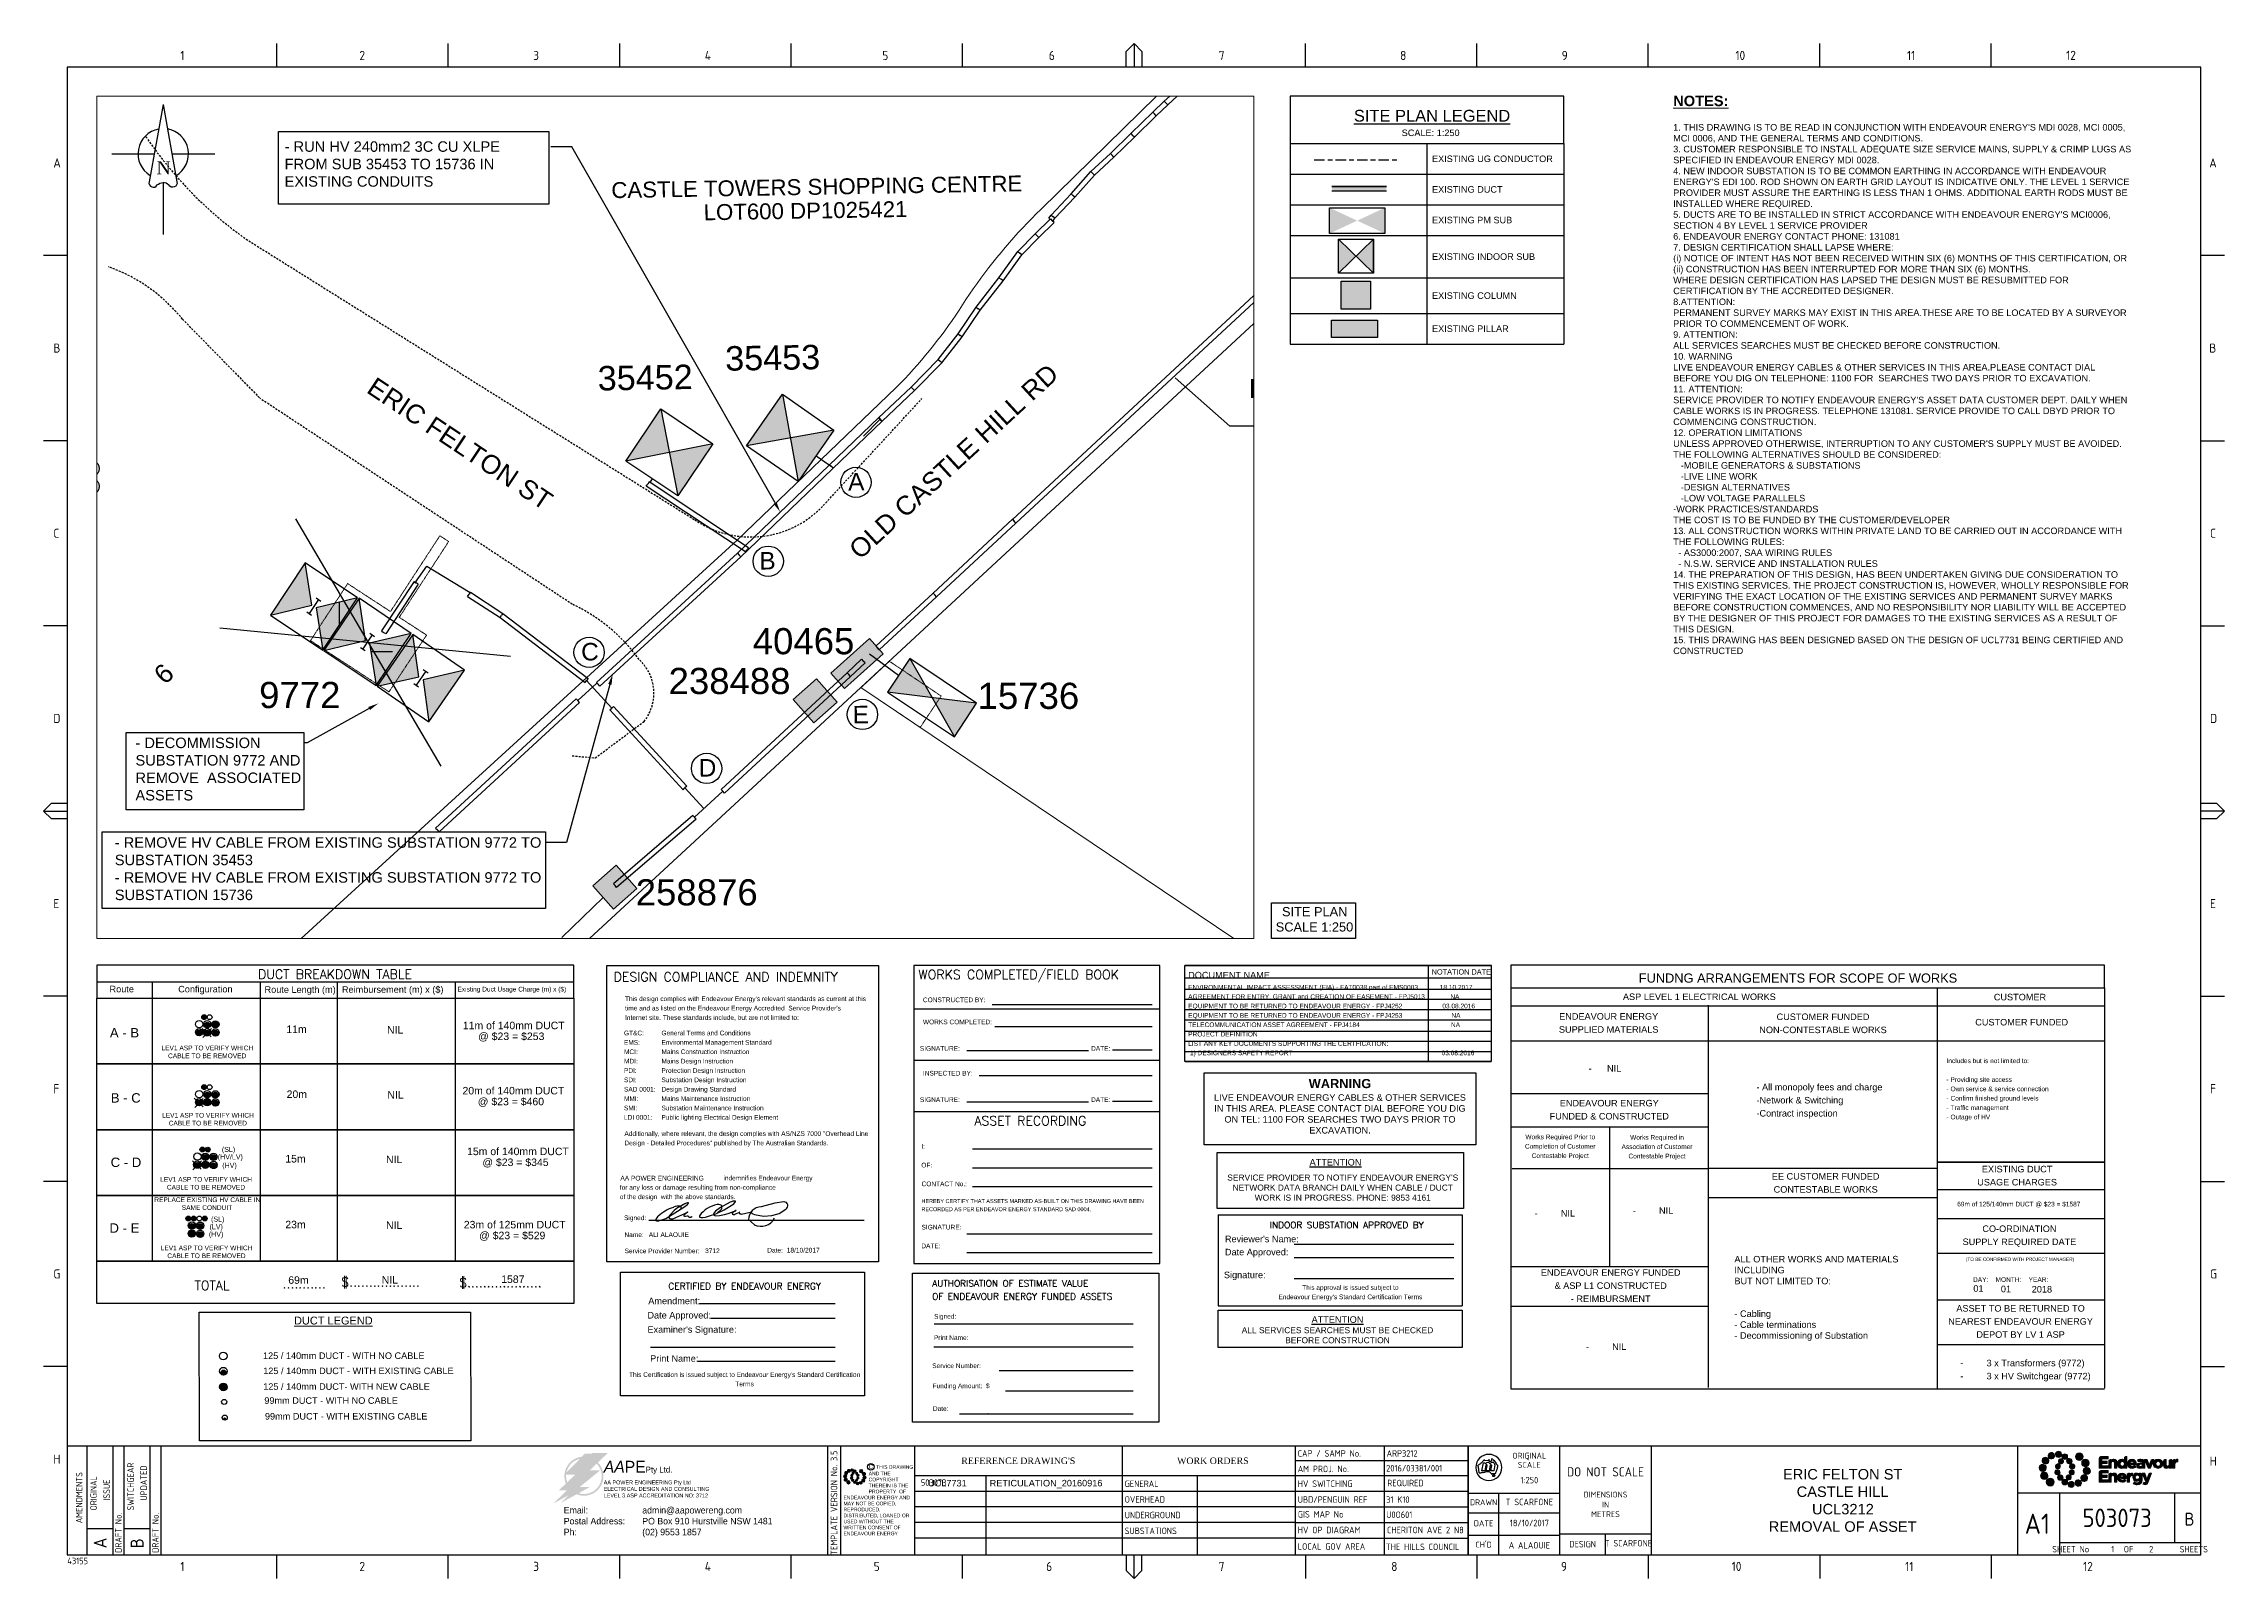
# Paper-space layout 'PAGE 1' of a CAD drawing. Header units: metres, sheet in millimetres. Extents: x -11 to 823, y -5 to 581.
# The model-space entities are those that its viewports show. They can reach past a viewport. Long polylines and large blocks are cut down to what shows.
import ezdxf
from ezdxf import colors
from ezdxf.entities.mleader import LeaderData, LeaderLine
from ezdxf.enums import TextEntityAlignment as Align
from ezdxf.math import Vec2, Vec3

# ---------------------------------------------------------------- set-up
doc = ezdxf.new("R2010")
doc.units = ezdxf.units.M
for name, pattern in [('Cable Exist UG', [8.2, 4, -1.2, 1.8, -1.2]), ('Dash', [5, 3, -2]), ('HIDDEN', [0.375, 0.25, -0.125]), ('HIDDEN2', [0.1875, 0.125, -0.0625])]:
    doc.linetypes.add(name, pattern=pattern)
doc.layers.get('0').update_dxf_attribs({"color": 6})
for name, color, linetype in [('_User Miscellaneous1', 7, 'Continuous'), ('Duct_SP_EXT', 7, 'Continuous'), ('Notes', 7, 'Continuous'), ('Sub_SP_EXT', 7, 'Continuous'), ('SupportsUG_SP_LV_EXT', 7, 'Continuous'), ('SupportsUG_SP_LV_SL_EXT', 7, 'Continuous')]:
    doc.layers.add(name, color=color, linetype=linetype)
for name, color, linetype, lineweight in [('Cadastre Buildings_SP_EXT', 250, 'Continuous', 5), ('Cadastre Land Parcels_SP_EXT', 250, 'Continuous', 5), ('Cadastre Other Property_SP_EXT', 250, 'HIDDEN', 5), ('Cadastre Roads_SP_EXT', 250, 'Continuous', 5)]:
    doc.layers.add(name, color=color, linetype=linetype, lineweight=lineweight)
doc.styles.add('ARIAL', font='arial.ttf', dxfattribs={"height": 2})
doc.styles.add('COLUMN_LABEL', font='arial.ttf')
doc.styles.add('Elec', font='romand__.ttf')
doc.styles.add('iecARIAL', font='arial.ttf', dxfattribs={"height": 2})
doc.styles.add('iecISOCP', font='isocp.shx')
doc.styles.add('iecNAME', font='times.ttf')
doc.styles.add('iecTimesNewRoman', font='times.ttf')
doc.styles.add('POLE_LABEL', font='arial.ttf')
doc.styles.get("Standard").update_dxf_attribs({"font": 'arial.ttf'})
doc.linetypes.add('Trench-HV', pattern='A,7,-2,["/",Standard,S=1.5,R=0,X=-1.2,Y=-0.7],-0.001', length=9.001)
pattern_1 = [(0, (0, 0), (0, 6.985), [5.08, -1.905]), (90, (0, 0), (-6.985, 4e-16), [5.08, -1.905])]

psp = doc.layouts.new('PAGE 1')

# ---------------------------------------------------------------- texts
at = {"color": 7, "lineweight": -3}
psp.add_text('69m of 125/140mm DUCT @ $23 = $1587', height=1.79, dxfattribs=at).set_placement((744.26, 138.59), align=Align.TOP_CENTER)
at = {"color": 7, "lineweight": 0, "attachment_point": 1}
for s, width, insert, char_height in [('{\\LDUCT LEGEND}', 31.0076, (85.16, 94.69), 3), ('\\A1;125 / 140mm DUCT - WITH NO CABLE', 69.8861, (73.32, 81.01), 2.5), ('\\A1;125 / 140mm DUCT{\\A0; - WITH EXISTING CABLE}', 87.4506, (73.39, 75.22), 2.5), ('\\A1;125 / 140mm DUCT{\\A0;- WITH NEW CABLE}', 113.3538, (73.39, 69.22), 2.5), ('99mm DUCT - WITH NO CABLE', 55.7499, (73.81, 63.87), 2.5), ('99mm DUCT - WITH EXISTING CABLE', 62.3662, (74.04, 57.86), 2.5)]:
    psp.add_mtext_dynamic_manual_height_columns(s, width=width, gutter_width=4, heights=[0], dxfattribs=dict(at, insert=insert, char_height=char_height))
at = {"layer": '_User Miscellaneous1', "color": 7}
for s, height, p in [('CASTLE TOWERS SHOPPING CENTRE', 6.0763, (206.47, 522.04)), ('LOT600 DP1025421', 6.0763, (241.74, 513.58)), ('35452', 9.348, (201.28, 448.53)), ('35453', 9.348, (250, 456.1)), ('A', 6.68, (296.94, 410.32)), ('B', 6.68, (263.03, 380.12)), ('C', 6.68, (194.94, 345.36)), ('E', 6.68, (298.68, 321.34)), ('D', 6.68, (239.86, 301))]:
    psp.add_text(s, height=height, rotation=0.96017, dxfattribs=at).set_placement(p)
at = {"layer": '_User Miscellaneous1', "color": 7, "lineweight": -3, "style": 'Elec'}
psp.add_text('WORKS COMPLETED/FIELD BOOK', height=3.5, dxfattribs=at).set_placement((323.72, 225.39), align=Align.MIDDLE_LEFT)
at = {"layer": '_User Miscellaneous1', "color": 7, "lineweight": -3}
for s, p in [('CONSTRUCTED BY:', (325.49, 215.73)), ('WORKS COMPLETED:', (325.49, 207.29)), ('INSPECTED BY:', (325.49, 187.7))]:
    psp.add_text(s, height=1.79, dxfattribs=at).set_placement(p, align=Align.MIDDLE_LEFT)
for s, p in [('SIGNATURE:', (331.97, 197.17)), ('DATE:', (393.43, 197.17)), ('SIGNATURE:', (331.97, 177.59)), ('DATE:', (393.43, 177.59))]:
    psp.add_text(s, height=1.79, dxfattribs=at).set_placement(p, align=Align.MIDDLE_CENTER)
at = {"layer": '_User Miscellaneous1', "color": 7, "lineweight": -3, "style": 'Elec'}
psp.add_text('ASSET RECORDING', height=3.5, dxfattribs=at).set_placement((345.16, 171.26), align=Align.TOP_LEFT)
at = {"layer": '_User Miscellaneous1', "color": 7, "lineweight": -3}
for s, height, p in [('I:', 1.79, (324.87, 158.84)), ('OF:', 1.79, (324.87, 151.68)), ('CONTACT No.:', 1.79, (324.96, 144.52)), ('HEREBY CERTIFY THAT ASSETS MARKED AS-BUILT ON THIS DRAWING HAVE BEEN', 1.5, (324.92, 138.1)), ('RECORDED AS PER ENDEAVOR ENERGY STANDARD SAD 0004.', 1.5, (324.92, 134.97)), ('SIGNATURE:', 1.79, (324.94, 127.98)), ('DATE:', 1.79, (324.87, 120.81))]:
    psp.add_text(s, height=height, dxfattribs=at).set_placement(p)
at = {"layer": '_User Miscellaneous1', "lineweight": -3}
for s, height, p in [('(TO BE CONFIRMED WITH PROJECT MANAGER)', 1.2816, (744.73, 116.6)), ('DAY:    MONTH:    YEAR:', 1.79, (741.15, 108.86))]:
    psp.add_text(s, height=height, dxfattribs=at).set_placement(p, align=Align.MIDDLE_CENTER)
at = {"layer": '_User Miscellaneous1', "color": 0, "lineweight": 0, "ltscale": 0.5, "insert": (612.19, 561.21), "char_height": 2.5, "width": 174.9795, "attachment_point": 1, "style": 'ARIAL'}
psp.add_mtext("{\\fArial|b1|i0|c0|p34;\\H1.6x;\\L\\C1;NOTES:\\P\\fArial|b0|i0|c0|p34;\\H0.625x;\\l\\C256;\\P\\fArial|b0|i0|c186|p34;1. T\\fArial|b0|i0|c0|p34;HIS DRAWING IS TO BE READ IN CONJUNCTION WITH ENDEAVOUR ENERGY'S MDI 0028, MCI 0005, MCI 0006, AND THE GENERAL TERMS AND CONDITIONS.\\P\\fArial|b0|i0|c186|p34;3. C\\fArial|b0|i0|c0|p34;USTOMER RESPONSIBLE TO INSTALL ADEQUATE SIZE SERVICE MAINS, SUPPLY & CRIMP LUGS AS SPECIFIED IN ENDEAVOUR ENERGY MDI 0028.\\fArial|b0|i0|c186|p34;\\P4. NEW INDOOR SUBSTATION IS TO BE COMMON EARTHING IN ACCORDANCE WITH ENDEAVOUR ENERGY'S \\fArial|b0|i0|c0|p34;E\\fArial|b0|i0|c186|p34;DI 100. ROD SHOWN ON EARTH GRID LAYOUT IS INDICATIVE ONLY. THE LEVEL 1 SERVICE PROVIDER MUST ASSURE THE EARTHING IS LESS THAN 1 OHMS. ADDITIONAL EARTH RODS MUST BE INSTALLED WHERE REQUIRED.\\P5. DUCTS ARE TO BE INSTALLED IN STRICT ACCORDANCE WITH ENDEAVOUR ENERGY'S MCI0006, SECTION 4 BY LEVEL 1 SERVICE PROVIDER\\P6. ENDEAVOUR ENERGY CONTACT PHONE: 131081\\P7. DESIGN CERTIFICATION SHALL LAPSE WHERE:\\P(i) NOTICE OF INTENT HAS NOT BEEN RECEIVED WITHIN SIX (6) MONTHS OF THIS CERTIFICATION, OR\\P(ii) CONSTRUCTION HAS BEEN INTERRUPTED FOR MORE THAN SIX (6) MONTHS.\\PWHERE DESIGN CERTIFICATION HAS LAPSED THE DESIGN\\fArial|b0|i0|c0|p34; \\fArial|b0|i0|c186|p34;MUST BE RESUBMITTED FOR CERTIFICATION BY THE ACCREDITED DESIGNER.\\P8.ATTENTION:\\PPERMANENT SURVEY MARKS MAY EXIST IN THIS AREA.THESE ARE TO BE LOCATED BY A SURVEYOR PRIOR TO COMMENCEMENT OF WORK.\\P9. ATTENTION:\\PALL SERVICES SEARCHES MUST BE CHECKED BEFORE CONSTRUCTION.\\P10. WARNING\\PLIVE ENDEAVOUR ENERGY CABLES & OTHER SERVICES IN THIS AREA.PLEASE CONTACT DIAL BEFORE YOU DIG ON TELEPHONE: 1100 FOR  SEARCHES TWO DAYS PRIOR TO EXCAVATION.\\P11. ATTENTION:\\PSERVICE PROVIDER TO NOTIFY ENDEAVOUR ENERGY'S ASSET DATA CUSTOMER DEPT. DAILY WHEN CABLE WORKS IS IN PROGRESS. TELEPHONE 131081. SERVICE PROVIDE TO CALL DBYD PRIOR TO COMMENCING CONSTRUCTION.\\P12. OPERATION LIMITATIONS\\fArial|b0|i0|c0|p34;\\P\\fArial|b0|i0|c186|p34;UNLESS APPROVED OTHERWISE, INTERRUPTION TO ANY CUSTOMER'S SUPPLY MUST BE AVOIDED. THE FOLLOWING\\fArial|b0|i0|c0|p34; \\fArial|b0|i0|c186|p34;ALTERNATIVES SHOULD BE CONSIDERED:\\P   -MOBILE GENERATORS & SUBSTATIONS\\P   -LIVE LINE WORK\\P   -DESIGN ALTERNATIVES\\P   -LOW VOLTAGE PARALLELS\\P-WORK PRACTICES/STANDARDS\\PTHE COST IS TO BE FUNDED BY THE CUSTOMER/DEVELOPER\\P13. ALL CONSTRUCT\\fArial|b0|i0|c0|p34;I\\fArial|b0|i0|c186|p34;ON WORKS WITHIN PRIVATE LAND TO BE CARRIED OUT IN ACCORDANCE WITH THE FOLLOW\\fArial|b0|i0|c0|p34;I\\fArial|b0|i0|c186|p34;NG RULES:\\P  - AS3000:2007, SAA WIRING RULES\\P  - N.S.W. SERVICE AND INSTALLATION RULES\\P1\\fArial|b0|i0|c0|p34;4\\fArial|b0|i0|c186|p34;. THE PREPARATION OF THIS DESIGN, HAS BEEN UNDERTAKEN GIVING DUE CONSIDERATION TO THIS EXISTING SERVICES. THE PROJECT CONSTRUCTION IS, HOWEVER, WHOLLY RESPONSIBLE FOR VERIFYING THE EXACT LOCATION OF THE EXISTING SERVICES AND PERMANENT SURVEY MARKS BEFORE CONSTRUCTION COMMENCES, AND NO RESPONSIBILITY NOR LIABILITY WILL BE ACCEPTED BY THE DESIGNER OF THIS PROJECT FOR DAMAGES TO THE EXISTING SERVICES AS A RESULT OF THIS DESIGN. \\fArial|b0|i0|c0|p34;\\P15. THIS DRAWING HAS BEEN DESIGNED BASED ON THE DESIGN OF UCL7731 BEING CERTIFIED AND CONSTRUCTED}", dxfattribs=at)
at = {"layer": '_User Miscellaneous1', "attachment_point": 1}
for s, width, insert, char_height in [('{\\L\\C7;SITE PLAN LEGEND}', 70, (490.18, 555.79), 4.5), ('UCL7731', 20.0115, (327.47, 32.31), 2.5), ('RETICULATION_20160916', 56.8256, (350.99, 32.31), 2.5)]:
    psp.add_mtext_dynamic_manual_height_columns(s, width=width, gutter_width=4, heights=[0], dxfattribs=dict(at, insert=insert, char_height=char_height))
at = {"layer": '_User Miscellaneous1', "color": 7, "attachment_point": 1}
for s, width, gutter_width, insert, char_height in [('SCALE: 1:250', 23.2991, 4, (508.44, 548.26), 2.5), ('\\pi2.71166;SITE PLAN\\P\\pi0.31347;SCALE 1:250', 29.8016, 4, (459.99, 251.17), 3.5), ('01', 4.5141, 4, (726.89, 106.7), 2.5), ('01', 4.5141, 4, (737.41, 106.5), 2.5), ('2018', 4.5141, 4, (749.2, 106.4), 2.5), ('{\\fBrowallia New|b0|i1|c0|p34;\\H1.2x;\\C5;AA\\fBrowallia New|b0|i0|c0|p34;PE\\H0.5x;Pty Ltd.\\P\\H0.66784x;AA POWER ENGINEERING Pty Ltd\\PELECTRICAL DESIGN AND CONSULTING\\PLEVEL 3 ASP ACCREDITATION NO: 3712}', 61.7555, 12.5, (203.52, 39.59), 3.7434), ('\\pi15.18201;ERIC FELTON ST\\P\\pi20.41666;CASTLE HILL\\P\\pi26.28705;UCL3212\\P\\pi9.74408;REMOVAL OF ASSET', 75.45, 4, (638.96, 36.47), 4)]:
    psp.add_mtext_dynamic_manual_height_columns(s, width=width, gutter_width=gutter_width, heights=[0], dxfattribs=dict(at, insert=insert, char_height=char_height))
at = {"layer": '_User Miscellaneous1', "lineweight": -3, "char_height": 2.5, "line_spacing_factor": 1.2}
for s, insert, attachment_point in [('-      NIL', (586.13, 190.77), 2), ('-^INIL', (559.26, 134.19), 4), ('-^INIL', (596.77, 135.22), 4), ('CO-ORDINATION\\PSUPPLY REQUIRED DATE', (744.5, 125.43), 5), ('ASSET TO BE RETURNED TO\\PNEAREST ENDEAVOUR ENERGY\\PDEPOT BY LV 1 ASP', (744.94, 92.83), 5), ('-^INIL', (578.84, 83.23), 4), ('-^I3 x Transformers (9772)\\P-^I3 x HV Switchgear (9772)', (721.94, 74.08), 4)]:
    psp.add_mtext(s, dxfattribs=dict(at, insert=insert, attachment_point=attachment_point))
at = {"layer": '_User Miscellaneous1', "lineweight": -3, "insert": (635.59, 101.68), "char_height": 2.5, "width": 77.6331, "attachment_point": 4}
psp.add_mtext('{\\C7;ALL OTHER WORKS AND MATERIALS INCLUDING\\PBUT NOT LIMITED TO:\\P\\pi-7.5,l7.5;\\P\\pi0,l0;\\P- Cabling\\P- Cable terminations\\P- Decommissioning of Substation}', dxfattribs=at)
at = {"layer": '_User Miscellaneous1', "lineweight": -3, "insert": (588.31, 106.51), "char_height": 2.5, "width": 75.5225, "attachment_point": 5, "line_spacing_factor": 1.2}
psp.add_mtext('ENDEAVOUR ENERGY FUNDED \\P& ASP L1 CONSTRUCTED \\P- REIMBURSMENT', dxfattribs=at)
at = {"layer": '_User Miscellaneous1', "color": 7, "insert": (188.23, 21.97), "char_height": 2.5, "attachment_point": 1, "style": 'ARIAL'}
psp.add_mtext_dynamic_manual_height_columns('{\\fBrowallia New|b0|i0|c0|p34;\\C5;Email: ^I^Iadmin@aapowereng.com  ^I\\PPostal Address: ^IPO Box 910 Hurstville NSW 1481\\PPh: ^I^I^I(02) 9553 1857^I^I^I^I^I^I}', width=94.4263, gutter_width=12.5, heights=[0], dxfattribs=at)
at = {"layer": 'Notes', "lineweight": -3}
for s, height, p in [('FUNDNG ARRANGEMENTS FOR SCOPE OF WORKS', 3.5, (599.04, 224.05)), ('ASP LEVEL 1 ELECTRICAL WORKS', 2.5, (592.99, 216.9)), (' CUSTOMER', 2.5, (733.75, 216.78))]:
    psp.add_text(s, height=height, dxfattribs=at).set_placement(p, align=Align.MIDDLE_LEFT)
psp.add_text('CUSTOMER FUNDED', height=2.5, dxfattribs=at).set_placement((745.36, 207.19), align=Align.MIDDLE_CENTER)
at = {"layer": 'Notes', "lineweight": -3, "char_height": 2.5, "line_spacing_factor": 1.2}
for s, insert, attachment_point in [('ENDEAVOUR ENERGY \\PSUPPLIED MATERIALS', (587.54, 206.89), 5), ('CUSTOMER FUNDED \\PNON-CONTESTABLE WORKS', (669.45, 206.74), 5), ('- All monopoly fees and charge\\P-Network & Switching\\P-Contract inspection', (644.01, 177.01), 4), ('ENDEAVOUR ENERGY \\PFUNDED & CONSTRUCTED', (587.76, 173.74), 5), ('EXISTING DUCT\\PUSAGE CHARGES', (743.62, 148.54), 5), ('EE CUSTOMER FUNDED\\PCONTESTABLE WORKS', (670.46, 145.78), 5)]:
    psp.add_mtext(s, dxfattribs=dict(at, insert=insert, attachment_point=attachment_point))
at = {"layer": 'Notes', "lineweight": -3, "char_height": 1.79, "line_spacing_factor": 1.2}
for s, insert, width, attachment_point in [('Includes but is not limited to:\\P\\P- Providing site access\\P- Own service & service connection\\P- Confirm finished ground levels\\P- Traffic management\\P- Outage of HV', (716.63, 181.43), 61.6737, 4), ('Works Required Prior to Completion of Customer Contestable Project', (569.04, 159.5), 32.2895, 5), ('Works Required in Association of Customer Contestable Project', (606.01, 159.34), 33.215, 5)]:
    psp.add_mtext(s, dxfattribs=dict(at, insert=insert, width=width, attachment_point=attachment_point))

msp = doc.modelspace()

# ---------------------------------------------------------------- texts
at = {"layer": 'Cadastre Land Parcels_SP_EXT'}
msp.add_text('6', height=1.8, rotation=43.7485, dxfattribs=at).set_placement((315377.05, 6265911.96))
at = {"layer": 'Cadastre Roads_SP_EXT'}
for s, rotation, p in [('OLD CASTLE HILL RD', 42.6207, (315443.44, 6265923.9)), ('ERIC FELTON ST', 326.2439, (315396.2, 6265940.01))]:
    msp.add_text(s, height=1.8, rotation=rotation, dxfattribs=at).set_placement(p)
at = {"layer": 'Duct_SP_EXT'}
msp.add_text('R2', height=1.8, dxfattribs=at).set_placement((315480.58, 6265939.43))

# ---------------------------------------------------------------- blocks, each defined once
blk = doc.blocks.new('NorthPnt 11(NP11)')
for p, q in [((-19.7, 0.02), (-3.49, 0)), ((3.32, 0), (19.7, -0.02)), ((-0.08, -10.94), (-0.08, -30.8))]:
    blk.add_line(p, q)
for points in [[(-0.08, 18.81), (-5.43, -10.68, 0.877048), (-2.29, -11.9, -0.1543), (-0.08, -10.94, 0.090511)], [(-0.08, 18.81), (5.26, -10.68, -0.877048), (2.13, -11.9, 0.1543), (-0.08, -10.94, -0.090511)]]:
    blk.add_lwpolyline(points, format="xyb")
for start, end in [(100.5988, 238.86433), (300.09942, 80.43745)]:
    blk.add_arc((0, 0), 9.64, start, end)
at = {"color": 7, "style": 'iecNAME'}
blk.add_text('N', height=5.02, dxfattribs=at).set_placement((-2.62, -7.82))
blk = doc.blocks.new('CABLE_LARGE_EXT')
h = blk.add_hatch(color=256)
edge = h.paths.add_edge_path()
edge.add_arc((0, 0.55), 0.55, 0, 360)
blk.add_circle((0, 0.55), 0.55)
at = {"flags": 1}
blk.add_attdef('Z', (0, 0), '', height=0.2, dxfattribs=at)
at = {"flags": 9}
for tag, p in [('COND_CODE', (0, 0)), ('STATE', (0, -0.4)), ('XSECT_SIZE', (0, -0.6)), ('FB_REFERENCE', (0, -0.2)), ('NOTES', (0, -0.8))]:
    blk.add_attdef(tag, text='', height=0.2, dxfattribs=at).set_placement(p, align=Align.MIDDLE_LEFT)
blk = doc.blocks.new('NOTE_NEW-DUCT-REQ')
h = blk.add_hatch(color=7)
h.dxf.hatch_style = 1
h.paths.add_polyline_path([(46.7, 38.7, 1), (43.9, 38.7, 1)])
h = blk.add_hatch(color=7)
h.dxf.hatch_style = 1
h.paths.add_polyline_path([(43.55, 8.95, 1), (40.75, 8.95, 1)])
h = blk.add_hatch(color=7)
h.dxf.hatch_style = 1
h.paths.add_polyline_path([(42.85, -14.92, 1), (40.05, -14.92, 1)])
h = blk.add_hatch(color=7)
h.dxf.hatch_style = 1
h.paths.add_polyline_path([(37.43, -41.52, -0.414214), (36.33, -42.62, 0.414214), (37.73, -41.22, 1), (34.93, -41.22, 0.414214), (36.33, -42.62, -0.414214), (35.23, -41.52, -1)])
at = {"layer": '_User Miscellaneous1'}
for p, q in [((21.17, 55.01), (21.17, 48.7)), ((62.44, 55.01), (62.44, 48.7)), ((91.79, 55.01), (91.79, 48.7)), ((136.98, 55.01), (136.98, 48.7)), ((21.17, 48.7), (21.17, 23.58)), ((62.44, 48.7), (62.44, 23.58)), ((91.79, 48.7), (91.79, 23.58)), ((136.78, 48.68), (136.78, 48.68)), ((136.98, 48.7), (136.98, 23.58)), ((182.26, 48.7), (182.26, 48.7)), ((21.17, 23.58), (21.17, -51.79)), ((62.44, 23.58), (62.44, -51.79)), ((91.79, 23.58), (91.79, -51.79)), ((136.98, 23.58), (136.98, -51.79))]:
    blk.add_line(p, q, dxfattribs=at)
for points in [[(182.26, 48.7), (182.26, 61.37), (0, 61.37), (0, 48.7)], [(0, 55.01), (182.26, 55.01)], [(0, 48.7), (182.26, 48.7)], [(0, 48.7), (182.26, 48.7)], [(182.26, 23.58), (0, 23.58)], [(0, 23.58), (182.26, 23.58)], [(182.26, 23.58), (0, 23.58)], [(0, 23.58), (182.26, 23.58)], [(182.26, -42.69), (182.26, -67.89), (0, -67.89), (0, -42.69)], [(-0.01, -51.79), (182.26, -51.79)]]:
    blk.add_lwpolyline(points, dxfattribs=at)
for points in [[(0, 48.7), (182.26, 48.7), (182.26, 23.58), (0, 23.58)], [(0, 23.58), (182.26, 23.58), (182.26, -1.55), (0, -1.55)], [(0, -1.55), (182.26, -1.55), (182.26, -26.67), (0, -26.67)], [(0, -26.67), (182.26, -26.67), (182.26, -51.79), (0, -51.79)]]:
    blk.add_lwpolyline(points, close=True, dxfattribs=at)
at = {"layer": '_User Miscellaneous1', "flags": 128}
for points in [[(40.3, 37.18), (43.71, 33.91)], [(43.78, 37.1), (40.51, 33.69)], [(37.19, 10.47), (40.6, 7.2)], [(40.68, 10.39), (37.41, 6.98)], [(36.52, -13.4), (39.93, -16.67)], [(40.01, -13.48), (36.74, -16.89)]]:
    blk.add_lwpolyline(points, dxfattribs=at)
at = {"layer": '_User Miscellaneous1', "color": 7}
for centre, radius in [((41.04, 41.49), 0.923), ((43.1, 41.46), 0.923), ((39.07, 35.73), 1.4), ((39.14, 38.79), 1.4), ((42.15, 35.69), 1.4), ((42.18, 38.75), 1.4), ((45.3, 38.7), 1.4), ((45.32, 35.6), 1.4), ((39.07, 8.99), 1.4), ((39.14, 12.05), 1.4), ((41.04, 14.75), 0.923), ((42.15, 8.95), 1.4), ((42.18, 12.01), 1.4), ((43.1, 14.72), 0.923), ((45.3, 11.96), 1.4), ((45.32, 8.85), 1.4), ((40.34, -9.12), 0.923), ((42.4, -9.15), 0.923), ((38.37, -14.88), 1.4), ((38.44, -11.82), 1.4), ((41.45, -14.92), 1.4), ((41.49, -11.86), 1.4), ((44.61, -11.91), 1.4), ((44.62, -15.01), 1.4), ((34.97, -35.45), 0.923), ((36.33, -41.22), 1.4), ((36.37, -38.16), 1.4), ((37.03, -35.48), 0.923), ((39.48, -38.21), 1.4), ((39.5, -41.31), 1.4), ((39.18, -35.45), 0.923), ((41.24, -35.48), 0.923)]:
    blk.add_circle(centre, radius, dxfattribs=at)
for p, xscale, yscale, zscale in [((41.04, 40.56), 1.32, 1.32, 1.32), ((39.05, 34.33), 2, 2, 2), ((42.15, 34.29), 2, 2, 2), ((42.18, 37.35), 2, 2, 2), ((45.32, 34.2), 2, 2, 2), ((39.05, 7.59), 2, 2, 2), ((41.04, 13.82), 1.32, 1.32, 1.32), ((42.18, 10.61), 2, 2, 2), ((45.28, 10.56), 2, 2, 2), ((45.32, 7.46), 2, 2, 2), ((38.38, -16.28), 2, 2, 2), ((40.34, -10.05), 1.32, 1.32, 1.32), ((41.49, -13.26), 2, 2, 2), ((42.39, -10.07), 1.32, 1.32, 1.32), ((44.49, -13.31), 2, 2, 2), ((44.62, -16.41), 2, 2, 2), ((34.97, -36.37), 1.32, 1.32, 1.32), ((36.33, -42.62), 2, 2, 2), ((36.37, -39.56), 2, 2, 2), ((37.03, -36.4), 1.32, 1.32, 1.32), ((39.48, -39.61), 2, 2, 2), ((39.5, -42.71), 2, 2, 2), ((41.24, -36.41), 1.32, 1.32, 1.32)]:
    blk.add_blockref('CABLE_LARGE_EXT', p, dxfattribs=dict(at, xscale=xscale, yscale=yscale, zscale=zscale))
at = {"char_height": 1.8, "attachment_point": 1}
for s, width, insert in [('\\pi1.44789;{\\C7;LEV1 ASP TO VERIFY WHICH \\P\\pi3.96862;CABLE TO BE REMOVED}', 37.5808, (23.26, 30.59)), ('\\pi1.44789;{\\C7;LEV1 ASP TO VERIFY WHICH \\P\\pi3.96862;CABLE TO BE REMOVED}', 37.5808, (23.49, 4.87)), ('\\pi1.44789;{\\C7;LEV1 ASP TO VERIFY WHICH \\P\\pi3.96862;CABLE TO BE REMOVED}', 37.5808, (22.79, -19.62)), ('\\pi0.09003;{\\C7;REPLACE EXISTING HV CABLE IN \\P\\pi10.59228;SAME CONDUIT}', 40.3007, (21.87, -27.39)), ('\\pi1.44789;{\\C7;LEV1 ASP TO VERIFY WHICH \\P\\pi3.96862;CABLE TO BE REMOVED}', 37.5808, (22.97, -45.81))]:
    blk.add_mtext_dynamic_manual_height_columns(s, width=width, gutter_width=4, heights=[0], dxfattribs=dict(at, insert=insert))
at = {"layer": '_User Miscellaneous1', "style": 'Elec'}
for s, p in [('DUCT BREAKDOWN TABLE', (91.02, 57.87)), ('TOTAL', (44.02, -61.04)), ('...........', (79.25, -60.4))]:
    blk.add_text(s, height=3.5, dxfattribs=at).set_placement(p, align=Align.MIDDLE_CENTER)
at = {"layer": '_User Miscellaneous1'}
for s, height, p in [('11m', 2.864, (76.32, 38.28)), ('NIL', 2.864, (114.04, 38.03)), ('11m of 140mm DUCT ', 2.864, (159.88, 39.72)), ('@ $23 = $253', 2.864, (158.38, 35.58)), ('20m', 2.864, (76.42, 13.45)), ('NIL', 2.864, (114.14, 13.2)), ('20m of 140mm DUCT ', 2.864, (159.74, 14.81)), ('@ $23 = $460', 2.864, (158.25, 10.66)), ('(SL)', 1.933, (50.33, -8.11)), ('15m of 140mm DUCT ', 2.864, (161.49, -8.4)), ('(HV/LV)', 1.933, (51.03, -10.96)), ('(HV)', 1.933, (50.72, -14.19)), ('15m', 2.864, (75.92, -11.21)), ('NIL', 2.864, (113.64, -11.46)), ('@ $23 = $345', 2.864, (160, -12.55)), ('(HV)', 1.933, (45.6, -40.49)), ('(LV)', 1.933, (45.63, -37.63)), ('(SL)', 1.933, (46.21, -34.74)), ('23m', 2.864, (75.92, -36.34)), ('NIL', 2.864, (113.64, -36.58)), ('23m of 125mm DUCT ', 2.864, (160.25, -36.38)), ('@ $23 = $529', 2.864, (158.75, -40.52)), ('69m', 2.864, (77.05, -57.55)), ('NIL', 2.864, (111.98, -57.49)), ('1587', 2.864, (158.98, -57.24))]:
    blk.add_text(s, height=height, dxfattribs=at).set_placement(p, align=Align.TOP_CENTER)
at = {"layer": '_User Miscellaneous1', "style": 'Elec'}
for s, p in [('$..................', (93.43, -61.49)), ('$...................', (138.48, -61.72))]:
    blk.add_text(s, height=3.5, dxfattribs=at).set_placement(p)
at = {"layer": '_User Miscellaneous1', "attachment_point": 1}
for s, insert, char_height, width in [('{\\C7;Route}', (4.87, 53.45), 2.5, 21.3007), ('{\\C7;Configuration}', (31.1, 53.42), 2.5, 31.8297), ('{\\C7;Route Length (m)}', (64.1, 53.25), 2.5, 28.8337), ('{\\C7;Reimbursement (m) x ($)}', (93.66, 53.27), 2.5, 38.7746), ('{\\C7;Existing Duct Usage Charge (m) x ($)}', (137.83, 53.05), 1.79, 41.6723), ('{\\C7;A - B}', (5, 37.29), 3.5911, 14.6874), ('{\\C7;B - C}', (5.34, 12.41), 3.5911, 14.6874), ('{\\C7;C - D}', (5.29, -12.21), 3.5911, 14.6874), ('{\\C7;D - E}', (4.84, -37.33), 3.5911, 14.6874)]:
    blk.add_mtext(s, dxfattribs=dict(at, insert=insert, char_height=char_height, width=width))
blk = doc.blocks.new('NOTE_DESIGN-COMPLIANCE')
blk.add_line((16, 16.01), (98.33, 16.01))
blk.add_lwpolyline([(0, 113.3), (103.74, 113.3), (103.74, 0), (0, 0)], close=True)
at = {"color": 7, "lineweight": -3, "style": 'Elec'}
blk.add_text('DESIGN COMPLIANCE AND INDEMNITY', height=3.5, dxfattribs=at).set_placement((2.6, 106.13), align=Align.BOTTOM_LEFT)
at = {"color": 7, "lineweight": -3}
for s, p in [('Signed:', (6.54, 17.75)), ('Name:', (6.71, 11.32)), ('Service Provider Number:', (6.76, 5.11)), ('Date: ', (61.29, 5.38))]:
    blk.add_text(s, height=1.79, dxfattribs=at).set_placement(p, align=Align.TOP_LEFT)
at = {"color": 7, "lineweight": -3, "char_height": 1.79, "line_spacing_factor": 1.2}
for s, insert, attachment_point in [("This design complies with Endeavour Energy's relevant standards as current at this \\Ptime and as listed on the Endeavour Energy Accredited  Service Provider's\\PInternet site. These standards include, but are not limited to:", (6.92, 92.16), 7), ('GT&C:^IGeneral Terms and Conditions\\PEMS:^I^IEnvironmental Management Standard\\PMCI:^I^IMains Construction Instruction\\PMDI:^I^IMains Design Instruction\\PPDI:^I^IProtection Design Instruction\\PSDI:^I^ISubstation Design Instruction\\PSAD 0001:^IDesign Drawing Standard\\PMMI:^I^IMains Maintenance Instruction\\PSMI:^I^ISubstation Maintenance Instruction\\PLDI 0001:^IPublic lighting Electrical Design Element ', (6.53, 88.36), 1), ('\\PAdditionally, where relevant, the design complies with AS/NZS 7000 "Overhead Line\\PDesign - Detailed Procedures" published by The Australian Standards.', (6.7, 53.5), 1), ('                                                         indemnifies Endeavour Energy \\Pfor any loss or damage resulting from non-compliance \\Pof the design  with the above standards.', (4.93, 32.94), 1)]:
    blk.add_mtext(s, dxfattribs=dict(at, insert=insert, attachment_point=attachment_point))
at = {"ltscale": 0.5}
for tag, p in [('COMPANYNAME', (5.15, 31.1)), ('NAME', (16, 9.52)), ('SPN', (37.54, 3.38)), ('DATE', (68.73, 3.59))]:
    blk.add_attdef(tag, p, '', height=1.8, dxfattribs=at)
blk = doc.blocks.new('Note_Notify Integral')
blk.add_lwpolyline([(-8.46, 42.07), (85.65, 42.07), (85.65, 20.68), (-8.46, 20.68)], close=True)
at = {"layer": 'Notes', "style": 'iecISOCP'}
for s, insert, char_height, width, attachment_point in [("{\\fArial|b0|i0|c0|p34;SERVICE PROVIDER TO NOTIFY ENDEAVOUR ENERGY'S NETWORK DATA BRANCH DAILY WHEN CABLE / DUCT WORK IS IN PROGRESS. PHONE: 9853 4161}", (39.56, 28.63), 2.3, 89.821, 5), ('{\\fArial|b0|i0|c0|p34;\\LATTENTION}', (36.79, 39.57), 2.5, 16.7, 2)]:
    blk.add_mtext(s, dxfattribs=dict(at, insert=insert, char_height=char_height, width=width, attachment_point=attachment_point))
blk = doc.blocks.new('Note_Warning')
at = {"layer": '_User Miscellaneous1'}
blk.add_lwpolyline([(2.55, 22.64), (106.29, 22.64), (106.29, -4.99), (2.55, -4.99)], close=True, dxfattribs=at)
at = {"layer": 'Notes', "color": 0, "linetype": 'Continuous', "insert": (54.44, 20.23), "char_height": 3.5, "width": 99.5803, "attachment_point": 2, "style": 'iecISOCP'}
blk.add_mtext('{\\fArial|b1|i0|c0|p34;WARNING\\P\\fArial|b0|i0|c0|p34;\\H0.7143x;LIVE ENDEAVOUR ENERGY CABLES & OTHER SERVICES IN THIS AREA. PLEASE CONTACT DIAL BEFORE YOU DIG ON TEL: 1100 FOR SEARCHES TWO DAYS PRIOR TO EXCAVATION.}', dxfattribs=at)
blk = doc.blocks.new('Note_Services Searches')
blk.add_lwpolyline([(-15.87, 31.52), (77.42, 31.52), (77.42, 17.25), (-15.87, 17.25)], close=True)
at = {"layer": 'Notes', "insert": (29.72, 23.99), "char_height": 2.3, "width": 82.6474, "attachment_point": 5}
blk.add_mtext('{\\fArial|b0|i0|c238|p34;\\H1.087x;\\LATTENTION\\H0.92x;\\P\\lALL SERVICES SEARCHES MUST BE\\fArial|b0|i0|c0|p34; \\fArial|b0|i0|c238|p34;CHECKED BEFORE CONSTRUCTION}', dxfattribs=at)
blk = doc.blocks.new('NOTE_CERTIFIED-BY-IE')
at = {"color": 7, "linetype": 'Continuous', "lineweight": -3}
for p, q in [((22.48, 41), (74.39, 41)), ((26.7, 35.51), (74.39, 35.51)), ((3.75, 24.42), (74.39, 24.42)), ((21.69, 19.06), (74.39, 19.06))]:
    blk.add_line(p, q, dxfattribs=at)
blk.add_lwpolyline([(-7.68, 52.98), (85.6, 52.98), (85.6, 5.82), (-7.68, 5.82)], close=True)
at = {"color": 7, "lineweight": -3}
for s, p in [('Amendment:', (2.94, 42.04)), ('Date Approved:', (2.61, 36.57)), ("Examiner's Signature:", (2.61, 31.11))]:
    blk.add_text(s, height=2.5, dxfattribs=at).set_placement(p, align=Align.MIDDLE_LEFT)
at = {"color": 7, "lineweight": -3, "style": 'Elec'}
blk.add_text('CERTIFIED BY ENDEAVOUR ENERGY', height=2.52, dxfattribs=at).set_placement((39.75, 47.68), align=Align.MIDDLE_CENTER)
at = {"color": 7, "lineweight": -3}
blk.add_text('Print Name:', height=2.5, dxfattribs=at).set_placement((3.64, 18.05), align=Align.BOTTOM_LEFT)
at = {"color": 7, "lineweight": -3, "insert": (39.73, 12.09), "char_height": 1.79, "width": 90.1633, "attachment_point": 5, "line_spacing_factor": 1.2}
blk.add_mtext("This Certification is issued subject to Endeavour Energy's Standard Certification Terms", dxfattribs=at)
blk = doc.blocks.new('END$MARK$5$195')
at = {"color": 1}
blk.add_circle((-0.49514, 0), 5.99633, dxfattribs=at)
blk = doc.blocks.new('FUNDING AUTHORISATION TABLE')
at = {"lineweight": -3}
for p, q in [((3.55, 56.27), (79.49, 56.27)), ((3.36, 47.53), (79.49, 47.53)), ((28.3, 38.49), (79.49, 38.49)), ((30.76, 30.71), (79.49, 30.71)), ((13.21, 21.97), (79.49, 21.97))]:
    blk.add_line(p, q, dxfattribs=at)
blk.add_lwpolyline([(-4.73, 75.66), (89.38, 75.66), (89.38, 18.8), (-4.73, 18.8)], close=True)
at = {"lineweight": -3, "xscale": 0.009375, "yscale": 0.009375, "zscale": 0.009375}
blk.add_blockref('END$MARK$5$195', (24.07, 21.97), dxfattribs=at)
at = {"lineweight": -3}
for s, p in [('Signed:', (3.46, 59.17)), ('Print Name:', (3.42, 51.05)), ('Service Number:', (2.74, 40.31)), ('Funding Amount:  $', (2.87, 32.64)), ('Date:    ', (3, 23.96))]:
    blk.add_text(s, height=1.79, dxfattribs=at).set_placement(p, align=Align.MIDDLE_LEFT)
at = {"lineweight": -3, "insert": (2.73, 69.3), "char_height": 2.5, "attachment_point": 4, "line_spacing_factor": 1.2, "style": 'Elec'}
blk.add_mtext('AUTHORISATION OF ESTIMATE VALUE\\POF ENDEAVOUR ENERGY FUNDED ASSETS', dxfattribs=at)
blk = doc.blocks.new('NOTE_63')
at = {"layer": '_User Miscellaneous1'}
for p, q in [((-0.09, 35.9), (117.04, 35.9)), ((92.88, 40.69), (92.88, 3.94)), ((0, 31.67), (116.99, 31.67)), ((0, 27.83), (116.99, 27.83)), ((0, 23.89), (116.99, 23.89)), ((0, 19.94), (116.99, 19.94)), ((0, 15.57), (116.99, 15.57)), ((0, 11.73), (116.99, 11.73)), ((0, 7.78), (116.99, 7.78)), ((0, 3.94), (116.99, 3.94))]:
    blk.add_line(p, q, dxfattribs=at)
blk.add_lwpolyline([(117.04, 40.69), (-0.08, 40.69)], dxfattribs=at)
blk.add_lwpolyline([(-0.08, 40.69), (116.99, 40.69), (116.99, 3.94), (-0.08, 3.94)], close=True, dxfattribs=at)
at = {"layer": '_User Miscellaneous1', "insert": (1.17, 20.24), "char_height": 2.5, "width": 123.1476, "attachment_point": 4, "line_spacing_factor": 1.2}
blk.add_mtext('\\A1;DOCUMENT NAME\\P{\\H0.716x;ENVIRONMENTAL IMPACT ASSESSMENT (EIA) - FAT0038 part of EMS0003            18.10.2017    \\PAGREEMENT FOR ENTRY, GRANT and CREATION OF EASEMENT - FPJ5013              NA\\PEQUIPMENT TO BE RETURNED TO ENDEAVOUR ENERGY - FPJ4252                      03.08.2016 \\PEQUIPMENT TO BE RETURNED TO ENDEAVOUR ENERGY - FPJ4253                           NA\\PTELECOMMUNICATION ASSET AGREEMENT - FPJ4184^I^I^I               NA\\PPROJECT DEFINITION\\PLIST ANY KEY DOCUMENTS SUPPORTING THE CERTFICATION:\\P 1) DESIGNERS SAFETY REPORT                                                                                  03.08.2016\\P }', dxfattribs=at)
at = {"layer": '_User Miscellaneous1', "insert": (94.22, 39.2), "char_height": 2, "width": 24.3828, "attachment_point": 1}
blk.add_mtext('{\\C7;NOTATION DATE}', dxfattribs=at)
blk = doc.blocks.new('EE_LOGO_SMALL')
at = {"layer": 'Notes'}
h = blk.add_hatch(color=256, dxfattribs=at)
edge = h.paths.add_edge_path()
edge.add_spline(control_points=[(-8.4, 2), (-9.2, 2), (-9.8, 1.4), (-9.8, 0.7), (-9.9, -0.1), (-9.3, -0.7), (-8.6, -0.8), (-7.8, -0.8), (-7.2, -0.2), (-7.1, 0.5), (-7.1, 1.3), (-7.7, 1.9), (-8.4, 2)], knot_values=[0, 0, 0, 0, 1, 1, 1, 2, 2, 2, 3, 3, 3, 4, 4, 4, 4], degree=3, periodic=0)
h = blk.add_hatch(color=256, dxfattribs=at)
edge = h.paths.add_edge_path()
edge.add_spline(control_points=[(-6.8, 4.5), (-7.4, 4.8), (-8.2, 4.6), (-8.6, 4), (-8.9, 3.4), (-8.7, 2.6), (-8.1, 2.2), (-7.5, 1.9), (-6.7, 2.1), (-6.3, 2.7), (-6, 3.3), (-6.2, 4.1), (-6.8, 4.5)], knot_values=[0, 0, 0, 0, 1, 1, 1, 2, 2, 2, 3, 3, 3, 4, 4, 4, 4], degree=3, periodic=0)
h = blk.add_hatch(color=256, dxfattribs=at)
edge = h.paths.add_edge_path()
edge.add_spline(control_points=[(-4.2, 5.9), (-4.6, 6.5), (-5.3, 6.6), (-5.9, 6.3), (-6.4, 5.9), (-6.6, 5.1), (-6.2, 4.6), (-5.9, 4), (-5.1, 3.8), (-4.6, 4.2), (-4, 4.6), (-3.8, 5.3), (-4.2, 5.9)], knot_values=[0, 0, 0, 0, 1, 1, 1, 2, 2, 2, 3, 3, 3, 4, 4, 4, 4], degree=3, periodic=0)
h = blk.add_hatch(color=256, dxfattribs=at)
edge = h.paths.add_edge_path()
edge.add_spline(control_points=[(-1.3, 5.9), (-1.4, 6.5), (-2, 7), (-2.6, 6.9), (-3.3, 6.9), (-3.7, 6.3), (-3.7, 5.6), (-3.6, 5), (-3, 4.5), (-2.4, 4.6), (-1.7, 4.7), (-1.3, 5.2), (-1.3, 5.9)], knot_values=[0, 0, 0, 0, 1, 1, 1, 2, 2, 2, 3, 3, 3, 4, 4, 4, 4], degree=3, periodic=0)
h = blk.add_hatch(color=256, dxfattribs=at)
edge = h.paths.add_edge_path()
edge.add_spline(control_points=[(-2.5, 2.1), (-3, 2.2), (-3.5, 1.9), (-3.6, 1.3), (-3.7, 0.8), (-3.4, 0.3), (-2.9, 0.2), (-2.4, 0.1), (-1.9, 0.4), (-1.8, 0.9), (-1.7, 1.5), (-2, 2), (-2.5, 2.1)], knot_values=[0, 0, 0, 0, 1, 1, 1, 2, 2, 2, 3, 3, 3, 4, 4, 4, 4], degree=3, periodic=0)
h = blk.add_hatch(color=256, dxfattribs=at)
edge = h.paths.add_edge_path()
edge.add_spline(control_points=[(1, 4.9), (1, 4.3), (0.5, 3.8), (-0.1, 3.8), (-0.7, 3.8), (-1.2, 4.3), (-1.2, 4.9), (-1.2, 5.5), (-0.7, 6), (-0.1, 6), (0.5, 6), (1, 5.5), (1, 4.9)], knot_values=[0, 0, 0, 0, 1, 1, 1, 2, 2, 2, 3, 3, 3, 4, 4, 4, 4], degree=3, periodic=0)
edge = h.paths.add_edge_path()
edge.add_spline(control_points=[(-1.4, 4), (-1.9, 4.1), (-2.4, 3.8), (-2.5, 3.3), (-2.6, 2.7), (-2.3, 2.2), (-1.8, 2.1), (-1.3, 2), (-0.7, 2.3), (-0.6, 2.9), (-0.5, 3.4), (-0.9, 3.9), (-1.4, 4)], knot_values=[0, 0, 0, 0, 1, 1, 1, 2, 2, 2, 3, 3, 3, 4, 4, 4, 4], degree=3, periodic=0)
h = blk.add_hatch(color=256, dxfattribs=at)
edge = h.paths.add_edge_path()
edge.add_spline(control_points=[(2.3, 2.4), (2.8, 2.8), (2.8, 3.4), (2.4, 3.9), (2, 4.3), (1.4, 4.3), (0.9, 3.9), (0.5, 3.6), (0.5, 2.9), (0.9, 2.5), (1.2, 2), (1.9, 2), (2.3, 2.4)], knot_values=[0, 0, 0, 0, 1, 1, 1, 2, 2, 2, 3, 3, 3, 4, 4, 4, 4], degree=3, periodic=0)
edge = h.paths.add_edge_path()
edge.add_spline(control_points=[(1, 4.9), (1, 4.3), (0.5, 3.8), (-0.1, 3.8), (-0.7, 3.8), (-1.2, 4.3), (-1.2, 4.9), (-1.2, 5.5), (-0.7, 6), (-0.1, 6), (0.5, 6), (1, 5.5), (1, 4.9)], knot_values=[0, 0, 0, 0, 1, 1, 1, 2, 2, 2, 3, 3, 3, 4, 4, 4, 4], degree=3, periodic=0)
h = blk.add_hatch(color=256, dxfattribs=at)
edge = h.paths.add_edge_path()
edge.add_spline(control_points=[(1, 4.9), (1, 4.3), (0.5, 3.8), (-0.1, 3.8), (-0.7, 3.8), (-1.2, 4.3), (-1.2, 4.9), (-1.2, 5.5), (-0.7, 6), (-0.1, 6), (0.5, 6), (1, 5.5), (1, 4.9)], knot_values=[0, 0, 0, 0, 1, 1, 1, 2, 2, 2, 3, 3, 3, 4, 4, 4, 4], degree=3, periodic=0)
edge = h.paths.add_edge_path(flags=16)
edge.add_spline(control_points=[(1, 4.9), (1, 4.3), (0.5, 3.8), (-0.1, 3.8), (-0.7, 3.8), (-1.2, 4.3), (-1.2, 4.9), (-1.2, 5.5), (-0.7, 6), (-0.1, 6), (0.5, 6), (1, 5.5), (1, 4.9)], knot_values=[0, 0, 0, 0, 1, 1, 1, 2, 2, 2, 3, 3, 3, 4, 4, 4, 4], degree=3, periodic=0)
h = blk.add_hatch(color=256, dxfattribs=at)
edge = h.paths.add_edge_path()
edge.add_spline(control_points=[(3, 0.2), (3.5, 0.3), (3.8, 0.9), (3.7, 1.4), (3.6, 1.9), (3, 2.3), (2.5, 2.1), (1.9, 2), (1.6, 1.4), (1.8, 0.9), (1.9, 0.4), (2.5, 0.1), (3, 0.2)], knot_values=[0, 0, 0, 0, 1, 1, 1, 2, 2, 2, 3, 3, 3, 4, 4, 4, 4], degree=3, periodic=0)
h = blk.add_hatch(color=256, dxfattribs=at)
edge = h.paths.add_edge_path()
edge.add_spline(control_points=[(7, 4.9), (7, 4), (6.3, 3.4), (5.5, 3.4), (4.6, 3.4), (4, 4), (4, 4.9), (4, 5.7), (4.6, 6.4), (5.5, 6.4), (6.3, 6.4), (7, 5.7), (7, 4.9)], knot_values=[0, 0, 0, 0, 1, 1, 1, 2, 2, 2, 3, 3, 3, 4, 4, 4, 4], degree=3, periodic=0)
h = blk.add_hatch(color=256, dxfattribs=at)
edge = h.paths.add_edge_path()
edge.add_spline(control_points=[(8.4, 1.1), (9.1, 1.5), (9.4, 2.3), (9.1, 3), (8.8, 3.7), (7.9, 4.1), (7.2, 3.8), (6.5, 3.4), (6.2, 2.6), (6.5, 1.9), (6.8, 1.2), (7.7, 0.8), (8.4, 1.1)], knot_values=[0, 0, 0, 0, 1, 1, 1, 2, 2, 2, 3, 3, 3, 4, 4, 4, 4], degree=3, periodic=0)
h = blk.add_hatch(color=256, dxfattribs=at)
edge = h.paths.add_edge_path()
edge.add_spline(control_points=[(8.3, -1.9), (9, -1.9), (9.7, -1.4), (9.7, -0.6), (9.7, 0.1), (9.2, 0.8), (8.4, 0.8), (7.7, 0.8), (7, 0.3), (7, -0.5), (6.9, -1.2), (7.5, -1.9), (8.3, -1.9)], knot_values=[0, 0, 0, 0, 1, 1, 1, 2, 2, 2, 3, 3, 3, 4, 4, 4, 4], degree=3, periodic=0)
h = blk.add_hatch(color=256, dxfattribs=at)
edge = h.paths.add_edge_path()
edge.add_spline(control_points=[(-8.5, -1.1), (-9.2, -1.4), (-9.6, -2.3), (-9.3, -3), (-8.9, -3.7), (-8.1, -4), (-7.4, -3.7), (-6.7, -3.4), (-6.3, -2.5), (-6.6, -1.8), (-7, -1.1), (-7.8, -0.8), (-8.5, -1.1)], knot_values=[0, 0, 0, 0, 1, 1, 1, 2, 2, 2, 3, 3, 3, 4, 4, 4, 4], degree=3, periodic=0)
h = blk.add_hatch(color=256, dxfattribs=at)
edge = h.paths.add_edge_path()
edge.add_spline(control_points=[(-7.1, -4.8), (-7.1, -4), (-6.5, -3.3), (-5.6, -3.3), (-4.8, -3.3), (-4.1, -4), (-4.1, -4.8), (-4.1, -5.7), (-4.8, -6.3), (-5.6, -6.3), (-6.5, -6.3), (-7.1, -5.7), (-7.1, -4.8)], knot_values=[0, 0, 0, 0, 1, 1, 1, 2, 2, 2, 3, 3, 3, 4, 4, 4, 4], degree=3, periodic=0)
h = blk.add_hatch(color=256, dxfattribs=at)
edge = h.paths.add_edge_path()
edge.add_spline(control_points=[(-3.1, -0.2), (-3.7, -0.3), (-4, -0.8), (-3.8, -1.4), (-3.7, -1.9), (-3.2, -2.2), (-2.6, -2.1), (-2.1, -1.9), (-1.8, -1.4), (-1.9, -0.9), (-2.1, -0.3), (-2.6, 0), (-3.1, -0.2)], knot_values=[0, 0, 0, 0, 1, 1, 1, 2, 2, 2, 3, 3, 3, 4, 4, 4, 4], degree=3, periodic=0)
h = blk.add_hatch(color=256, dxfattribs=at)
edge = h.paths.add_edge_path()
edge.add_spline(control_points=[(-2.5, -2.3), (-2.9, -2.7), (-3, -3.4), (-2.6, -3.8), (-2.2, -4.2), (-1.5, -4.3), (-1.1, -3.9), (-0.7, -3.5), (-0.6, -2.8), (-1, -2.4), (-1.4, -2), (-2, -1.9), (-2.5, -2.3)], knot_values=[0, 0, 0, 0, 1, 1, 1, 2, 2, 2, 3, 3, 3, 4, 4, 4, 4], degree=3, periodic=0)
h = blk.add_hatch(color=256, dxfattribs=at)
edge = h.paths.add_edge_path()
edge.add_spline(control_points=[(-1.2, -4.8), (-1.2, -4.2), (-0.7, -3.7), (-0.1, -3.7), (0.5, -3.7), (1, -4.2), (1, -4.8), (1, -5.4), (0.5, -5.9), (-0.1, -5.9), (-0.7, -5.9), (-1.2, -5.4), (-1.2, -4.8)], knot_values=[0, 0, 0, 0, 1, 1, 1, 2, 2, 2, 3, 3, 3, 4, 4, 4, 4], degree=3, periodic=0)
h = blk.add_hatch(color=256, dxfattribs=at)
edge = h.paths.add_edge_path()
edge.add_spline(control_points=[(1.2, -3.9), (1.7, -4.1), (2.2, -3.7), (2.3, -3.2), (2.5, -2.7), (2.1, -2.2), (1.6, -2.1), (1.1, -2), (0.6, -2.3), (0.5, -2.8), (0.4, -3.3), (0.7, -3.8), (1.2, -3.9)], knot_values=[0, 0, 0, 0, 1, 1, 1, 2, 2, 2, 3, 3, 3, 4, 4, 4, 4], degree=3, periodic=0)
h = blk.add_hatch(color=256, dxfattribs=at)
edge = h.paths.add_edge_path()
edge.add_spline(control_points=[(1.2, -5.8), (1.3, -6.5), (1.8, -6.9), (2.5, -6.9), (3.1, -6.8), (3.6, -6.2), (3.5, -5.6), (3.4, -5), (2.9, -4.5), (2.2, -4.6), (1.6, -4.6), (1.1, -5.2), (1.2, -5.8)], knot_values=[0, 0, 0, 0, 1, 1, 1, 2, 2, 2, 3, 3, 3, 4, 4, 4, 4], degree=3, periodic=0)
h = blk.add_hatch(color=256, dxfattribs=at)
edge = h.paths.add_edge_path()
edge.add_spline(control_points=[(2.4, -2), (2.9, -2.1), (3.4, -1.8), (3.5, -1.3), (3.6, -0.8), (3.3, -0.3), (2.8, -0.2), (2.2, -0.1), (1.7, -0.4), (1.6, -0.9), (1.5, -1.4), (1.8, -1.9), (2.4, -2)], knot_values=[0, 0, 0, 0, 1, 1, 1, 2, 2, 2, 3, 3, 3, 4, 4, 4, 4], degree=3, periodic=0)
h = blk.add_hatch(color=256, dxfattribs=at)
edge = h.paths.add_edge_path()
edge.add_spline(control_points=[(4, -5.8), (4.4, -6.4), (5.2, -6.6), (5.7, -6.2), (6.3, -5.8), (6.5, -5.1), (6.1, -4.5), (5.7, -4), (5, -3.8), (4.4, -4.2), (3.8, -4.5), (3.7, -5.3), (4, -5.8)], knot_values=[0, 0, 0, 0, 1, 1, 1, 2, 2, 2, 3, 3, 3, 4, 4, 4, 4], degree=3, periodic=0)
h = blk.add_hatch(color=256, dxfattribs=at)
edge = h.paths.add_edge_path()
edge.add_spline(control_points=[(6.7, -4.4), (7.3, -4.8), (8.1, -4.6), (8.4, -4), (8.8, -3.3), (8.6, -2.6), (8, -2.2), (7.3, -1.8), (6.6, -2.1), (6.2, -2.7), (5.8, -3.3), (6, -4.1), (6.7, -4.4)], knot_values=[0, 0, 0, 0, 1, 1, 1, 2, 2, 2, 3, 3, 3, 4, 4, 4, 4], degree=3, periodic=0)
at = {"layer": 'Notes', "lineweight": 0}
for points in [[(1.8, 2.1), (1.8, 2.1)], [(-2, -2.1), (-2, -2.1)]]:
    blk.add_lwpolyline(points, dxfattribs=at)
for points in [[(-8.4, 2), (-9.2, 2), (-9.8, 1.4), (-9.8, 0.7), (-9.9, -0.1), (-9.3, -0.7), (-8.6, -0.8), (-7.8, -0.8), (-7.2, -0.2), (-7.1, 0.5), (-7.1, 1.3), (-7.7, 1.9), (-8.4, 2)], [(-6.8, 4.5), (-7.4, 4.8), (-8.2, 4.6), (-8.6, 4), (-8.9, 3.4), (-8.7, 2.6), (-8.1, 2.2), (-7.5, 1.9), (-6.7, 2.1), (-6.3, 2.7), (-6, 3.3), (-6.2, 4.1), (-6.8, 4.5)], [(-4.2, 5.9), (-4.6, 6.5), (-5.3, 6.6), (-5.9, 6.3), (-6.4, 5.9), (-6.6, 5.1), (-6.2, 4.6), (-5.9, 4), (-5.1, 3.8), (-4.6, 4.2), (-4, 4.6), (-3.8, 5.3), (-4.2, 5.9)], [(-1.3, 5.9), (-1.4, 6.5), (-2, 7), (-2.6, 6.9), (-3.3, 6.9), (-3.7, 6.3), (-3.7, 5.6), (-3.6, 5), (-3, 4.5), (-2.4, 4.6), (-1.7, 4.7), (-1.3, 5.2), (-1.3, 5.9)], [(-2.5, 2.1), (-3, 2.2), (-3.5, 1.9), (-3.6, 1.3), (-3.7, 0.8), (-3.4, 0.3), (-2.9, 0.2), (-2.4, 0.1), (-1.9, 0.4), (-1.8, 0.9), (-1.7, 1.5), (-2, 2), (-2.5, 2.1)], [(-1.4, 4), (-1.9, 4.1), (-2.4, 3.8), (-2.5, 3.3), (-2.6, 2.7), (-2.3, 2.2), (-1.8, 2.1), (-1.3, 2), (-0.7, 2.3), (-0.6, 2.9), (-0.5, 3.4), (-0.9, 3.9), (-1.4, 4)], [(1, 4.9), (1, 4.3), (0.5, 3.8), (-0.1, 3.8), (-0.7, 3.8), (-1.2, 4.3), (-1.2, 4.9), (-1.2, 5.5), (-0.7, 6), (-0.1, 6), (0.5, 6), (1, 5.5), (1, 4.9)], [(1, 4.9), (1, 4.3), (0.5, 3.8), (-0.1, 3.8), (-0.7, 3.8), (-1.2, 4.3), (-1.2, 4.9), (-1.2, 5.5), (-0.7, 6), (-0.1, 6), (0.5, 6), (1, 5.5), (1, 4.9)], [(2.3, 2.4), (2.8, 2.8), (2.8, 3.4), (2.4, 3.9), (2, 4.3), (1.4, 4.3), (0.9, 3.9), (0.5, 3.6), (0.5, 2.9), (0.9, 2.5), (1.2, 2), (1.9, 2), (2.3, 2.4)], [(3, 0.2), (3.5, 0.3), (3.8, 0.9), (3.7, 1.4), (3.6, 1.9), (3, 2.3), (2.5, 2.1), (1.9, 2), (1.6, 1.4), (1.8, 0.9), (1.9, 0.4), (2.5, 0.1), (3, 0.2)], [(7, 4.9), (7, 4), (6.3, 3.4), (5.5, 3.4), (4.6, 3.4), (4, 4), (4, 4.9), (4, 5.7), (4.6, 6.4), (5.5, 6.4), (6.3, 6.4), (7, 5.7), (7, 4.9)], [(8.4, 1.1), (9.1, 1.5), (9.4, 2.3), (9.1, 3), (8.8, 3.7), (7.9, 4.1), (7.2, 3.8), (6.5, 3.4), (6.2, 2.6), (6.5, 1.9), (6.8, 1.2), (7.7, 0.8), (8.4, 1.1)], [(8.3, -1.9), (9, -1.9), (9.7, -1.4), (9.7, -0.6), (9.7, 0.1), (9.2, 0.8), (8.4, 0.8), (7.7, 0.8), (7, 0.3), (7, -0.5), (6.9, -1.2), (7.5, -1.9), (8.3, -1.9)], [(-8.5, -1.1), (-9.2, -1.4), (-9.6, -2.3), (-9.3, -3), (-8.9, -3.7), (-8.1, -4), (-7.4, -3.7), (-6.7, -3.4), (-6.3, -2.5), (-6.6, -1.8), (-7, -1.1), (-7.8, -0.8), (-8.5, -1.1)], [(-7.1, -4.8), (-7.1, -4), (-6.5, -3.3), (-5.6, -3.3), (-4.8, -3.3), (-4.1, -4), (-4.1, -4.8), (-4.1, -5.7), (-4.8, -6.3), (-5.6, -6.3), (-6.5, -6.3), (-7.1, -5.7), (-7.1, -4.8)], [(-3.1, -0.2), (-3.7, -0.3), (-4, -0.8), (-3.8, -1.4), (-3.7, -1.9), (-3.2, -2.2), (-2.6, -2.1), (-2.1, -1.9), (-1.8, -1.4), (-1.9, -0.9), (-2.1, -0.3), (-2.6, 0), (-3.1, -0.2)], [(-2.5, -2.3), (-2.9, -2.7), (-3, -3.4), (-2.6, -3.8), (-2.2, -4.2), (-1.5, -4.3), (-1.1, -3.9), (-0.7, -3.5), (-0.6, -2.8), (-1, -2.4), (-1.4, -2), (-2, -1.9), (-2.5, -2.3)], [(-1.2, -4.8), (-1.2, -4.2), (-0.7, -3.7), (-0.1, -3.7), (0.5, -3.7), (1, -4.2), (1, -4.8), (1, -5.4), (0.5, -5.9), (-0.1, -5.9), (-0.7, -5.9), (-1.2, -5.4), (-1.2, -4.8)], [(1.2, -3.9), (1.7, -4.1), (2.2, -3.7), (2.3, -3.2), (2.5, -2.7), (2.1, -2.2), (1.6, -2.1), (1.1, -2), (0.6, -2.3), (0.5, -2.8), (0.4, -3.3), (0.7, -3.8), (1.2, -3.9)], [(1.2, -5.8), (1.3, -6.5), (1.8, -6.9), (2.5, -6.9), (3.1, -6.8), (3.6, -6.2), (3.5, -5.6), (3.4, -5), (2.9, -4.5), (2.2, -4.6), (1.6, -4.6), (1.1, -5.2), (1.2, -5.8)], [(2.4, -2), (2.9, -2.1), (3.4, -1.8), (3.5, -1.3), (3.6, -0.8), (3.3, -0.3), (2.8, -0.2), (2.2, -0.1), (1.7, -0.4), (1.6, -0.9), (1.5, -1.4), (1.8, -1.9), (2.4, -2)], [(4, -5.8), (4.4, -6.4), (5.2, -6.6), (5.7, -6.2), (6.3, -5.8), (6.5, -5.1), (6.1, -4.5), (5.7, -4), (5, -3.8), (4.4, -4.2), (3.8, -4.5), (3.7, -5.3), (4, -5.8)], [(6.7, -4.4), (7.3, -4.8), (8.1, -4.6), (8.4, -4), (8.8, -3.3), (8.6, -2.6), (8, -2.2), (7.3, -1.8), (6.6, -2.1), (6.2, -2.7), (5.8, -3.3), (6, -4.1), (6.7, -4.4)]]:
    blk.add_open_spline(points, degree=3, knots=[0, 0, 0, 0, 1, 1, 1, 2, 2, 2, 3, 3, 3, 4, 4, 4, 4], dxfattribs=at)
blk = doc.blocks.new('EE_COPYRIGHT_A1')
at = {"layer": 'Notes'}
blk.add_circle((9.53, -0.82), 1.15, dxfattribs=at)
at = {"xscale": 0.4, "yscale": 0.4, "zscale": 0.4}
blk.add_blockref('EE_LOGO_SMALL', (3.96, -4.29), dxfattribs=at)
at = {"layer": 'Notes', "insert": (0, 0), "char_height": 1.25, "width": 24.1208, "attachment_point": 1, "style": 'ARIAL'}
blk.add_mtext('\\pt8.75;               ^I{\\H1.2x;C } THIS DRAWING\\P\\pi-8.75,l8.75,t8.75,20;       ^IAND THE ^I\\P\\pi0,t8.75;COPYRIGHT\\P\\pi-8.75,t1.25,8.75;^I^ITHEREIN IS THE PROPERTY  OF \\P\\pi0,l0,t1.25;ENDEAVOUR ENERGY AND MAY NOT BE COPIED, REPRODUCED, DISTRIBUTED, LOANED OR USED WITHOUT THE WRITTEN CONSENT OF ENDEAVOUR ENERGY', dxfattribs=at)
blk = doc.blocks.new('EE_LOGO')
h = blk.add_hatch(color=7)
edge = h.paths.add_edge_path()
edge.add_spline(control_points=[(-25.34, 1.94), (-26.08, 1.98), (-26.72, 1.41), (-26.77, 0.66), (-26.81, -0.09), (-26.24, -0.72), (-25.49, -0.77), (-24.74, -0.81), (-24.1, -0.24), (-24.06, 0.51), (-24.02, 1.25), (-24.59, 1.89), (-25.34, 1.94)], knot_values=[0, 0, 0, 0, 1, 1, 1, 2, 2, 2, 3, 3, 3, 4, 4, 4, 4], degree=3, periodic=0)
h = blk.add_hatch(color=7)
edge = h.paths.add_edge_path()
edge.add_spline(control_points=[(-23.73, 4.46), (-24.34, 4.81), (-25.13, 4.61), (-25.49, 3.99), (-25.85, 3.38), (-25.64, 2.59), (-25.03, 2.23), (-24.41, 1.87), (-23.63, 2.08), (-23.27, 2.69), (-22.91, 3.31), (-23.12, 4.1), (-23.73, 4.46)], knot_values=[0, 0, 0, 0, 1, 1, 1, 2, 2, 2, 3, 3, 3, 4, 4, 4, 4], degree=3, periodic=0)
h = blk.add_hatch(color=7)
edge = h.paths.add_edge_path()
edge.add_spline(control_points=[(-21.12, 5.87), (-21.48, 6.44), (-22.24, 6.61), (-22.81, 6.24), (-23.37, 5.88), (-23.54, 5.12), (-23.17, 4.55), (-22.81, 3.98), (-22.05, 3.82), (-21.48, 4.19), (-20.92, 4.55), (-20.75, 5.31), (-21.12, 5.87)], knot_values=[0, 0, 0, 0, 1, 1, 1, 2, 2, 2, 3, 3, 3, 4, 4, 4, 4], degree=3, periodic=0)
h = blk.add_hatch(color=7)
edge = h.paths.add_edge_path()
edge.add_spline(control_points=[(-19.43, 2.06), (-19.94, 2.17), (-20.44, 1.84), (-20.55, 1.33), (-20.66, 0.82), (-20.34, 0.32), (-19.83, 0.21), (-19.32, 0.1), (-18.81, 0.42), (-18.71, 0.93), (-18.59, 1.44), (-18.92, 1.95), (-19.43, 2.06)], knot_values=[0, 0, 0, 0, 1, 1, 1, 2, 2, 2, 3, 3, 3, 4, 4, 4, 4], degree=3, periodic=0)
h = blk.add_hatch(color=7)
edge = h.paths.add_edge_path()
edge.add_spline(control_points=[(-18.27, 5.87), (-18.34, 6.5), (-18.91, 6.97), (-19.54, 6.9), (-20.18, 6.84), (-20.65, 6.27), (-20.58, 5.63), (-20.52, 4.99), (-19.95, 4.53), (-19.31, 4.59), (-18.67, 4.66), (-18.21, 5.23), (-18.27, 5.87)], knot_values=[0, 0, 0, 0, 1, 1, 1, 2, 2, 2, 3, 3, 3, 4, 4, 4, 4], degree=3, periodic=0)
h = blk.add_hatch(color=7)
edge = h.paths.add_edge_path()
edge.add_spline(control_points=[(-15.91, 4.86), (-15.91, 4.26), (-16.4, 3.77), (-17, 3.77), (-17.6, 3.77), (-18.08, 4.26), (-18.08, 4.86), (-18.08, 5.46), (-17.6, 5.95), (-17, 5.95), (-16.4, 5.95), (-15.91, 5.46), (-15.91, 4.86)], knot_values=[0, 0, 0, 0, 1, 1, 1, 2, 2, 2, 3, 3, 3, 4, 4, 4, 4], degree=3, periodic=0)
edge = h.paths.add_edge_path()
edge.add_spline(control_points=[(-18.29, 3.97), (-18.8, 4.08), (-19.3, 3.76), (-19.41, 3.25), (-19.52, 2.74), (-19.2, 2.23), (-18.69, 2.12), (-18.18, 2.01), (-17.67, 2.33), (-17.56, 2.84), (-17.45, 3.35), (-17.78, 3.86), (-18.29, 3.97)], knot_values=[0, 0, 0, 0, 1, 1, 1, 2, 2, 2, 3, 3, 3, 4, 4, 4, 4], degree=3, periodic=0)
h = blk.add_hatch(color=7)
edge = h.paths.add_edge_path()
edge.add_spline(control_points=[(-14.59, 2.36), (-14.16, 2.75), (-14.12, 3.41), (-14.51, 3.84), (-14.89, 4.27), (-15.55, 4.31), (-15.99, 3.93), (-16.42, 3.54), (-16.46, 2.88), (-16.07, 2.45), (-15.69, 2.01), (-15.02, 1.98), (-14.59, 2.36)], knot_values=[0, 0, 0, 0, 1, 1, 1, 2, 2, 2, 3, 3, 3, 4, 4, 4, 4], degree=3, periodic=0)
edge = h.paths.add_edge_path()
edge.add_spline(control_points=[(-15.91, 4.86), (-15.91, 4.26), (-16.4, 3.77), (-17, 3.77), (-17.6, 3.77), (-18.08, 4.26), (-18.08, 4.86), (-18.08, 5.46), (-17.6, 5.95), (-17, 5.95), (-16.4, 5.95), (-15.91, 5.46), (-15.91, 4.86)], knot_values=[0, 0, 0, 0, 1, 1, 1, 2, 2, 2, 3, 3, 3, 4, 4, 4, 4], degree=3, periodic=0)
h = blk.add_hatch(color=7)
edge = h.paths.add_edge_path()
edge.add_spline(control_points=[(-15.91, 4.86), (-15.91, 4.26), (-16.4, 3.77), (-17, 3.77), (-17.6, 3.77), (-18.08, 4.26), (-18.08, 4.86), (-18.08, 5.46), (-17.6, 5.95), (-17, 5.95), (-16.4, 5.95), (-15.91, 5.46), (-15.91, 4.86)], knot_values=[0, 0, 0, 0, 1, 1, 1, 2, 2, 2, 3, 3, 3, 4, 4, 4, 4], degree=3, periodic=0)
edge = h.paths.add_edge_path(flags=16)
edge.add_spline(control_points=[(-15.91, 4.86), (-15.91, 4.26), (-16.4, 3.77), (-17, 3.77), (-17.6, 3.77), (-18.08, 4.26), (-18.08, 4.86), (-18.08, 5.46), (-17.6, 5.95), (-17, 5.95), (-16.4, 5.95), (-15.91, 5.46), (-15.91, 4.86)], knot_values=[0, 0, 0, 0, 1, 1, 1, 2, 2, 2, 3, 3, 3, 4, 4, 4, 4], degree=3, periodic=0)
h = blk.add_hatch(color=7)
edge = h.paths.add_edge_path()
edge.add_spline(control_points=[(-13.94, 0.18), (-13.41, 0.32), (-13.09, 0.87), (-13.23, 1.4), (-13.37, 1.93), (-13.92, 2.25), (-14.45, 2.11), (-14.98, 1.97), (-15.3, 1.42), (-15.16, 0.89), (-15.02, 0.36), (-14.47, 0.04), (-13.94, 0.18)], knot_values=[0, 0, 0, 0, 1, 1, 1, 2, 2, 2, 3, 3, 3, 4, 4, 4, 4], degree=3, periodic=0)
h = blk.add_hatch(color=7)
edge = h.paths.add_edge_path()
edge.add_spline(control_points=[(-9.93, 4.86), (-9.93, 4.03), (-10.61, 3.35), (-11.44, 3.35), (-12.28, 3.35), (-12.95, 4.03), (-12.95, 4.86), (-12.95, 5.69), (-12.28, 6.37), (-11.44, 6.37), (-10.61, 6.37), (-9.93, 5.69), (-9.93, 4.86)], knot_values=[0, 0, 0, 0, 1, 1, 1, 2, 2, 2, 3, 3, 3, 4, 4, 4, 4], degree=3, periodic=0)
h = blk.add_hatch(color=7)
edge = h.paths.add_edge_path()
edge.add_spline(control_points=[(-8.55, 1.13), (-7.83, 1.45), (-7.5, 2.29), (-7.82, 3.01), (-8.14, 3.73), (-8.98, 4.06), (-9.7, 3.74), (-10.42, 3.42), (-10.75, 2.58), (-10.43, 1.86), (-10.11, 1.14), (-9.27, 0.81), (-8.55, 1.13)], knot_values=[0, 0, 0, 0, 1, 1, 1, 2, 2, 2, 3, 3, 3, 4, 4, 4, 4], degree=3, periodic=0)
h = blk.add_hatch(color=7)
edge = h.paths.add_edge_path()
edge.add_spline(control_points=[(-8.66, -1.92), (-7.91, -1.96), (-7.27, -1.39), (-7.23, -0.64), (-7.19, 0.1), (-7.76, 0.74), (-8.51, 0.78), (-9.25, 0.83), (-9.89, 0.26), (-9.94, -0.49), (-9.98, -1.24), (-9.41, -1.88), (-8.66, -1.92)], knot_values=[0, 0, 0, 0, 1, 1, 1, 2, 2, 2, 3, 3, 3, 4, 4, 4, 4], degree=3, periodic=0)
h = blk.add_hatch(color=7)
edge = h.paths.add_edge_path()
edge.add_spline(control_points=[(-3.85, 0.44), (-3.85, 0.44), (-3.85, 4.25), (-3.85, 4.3), (-3.85, 4.35), (-3.85, 4.86), (-3.29, 4.86), (-2.74, 4.86), (-0.49, 4.86), (-0.49, 4.86), (-0.49, 4.86), (-0.49, 4), (-0.49, 4), (-0.49, 4), (-2.89, 4), (-2.89, 4), (-2.89, 4), (-2.89, 3.1), (-2.89, 3.1), (-2.89, 3.1), (-0.8, 3.1), (-0.8, 3.1), (-0.8, 3.1), (-0.8, 2.23), (-0.8, 2.23), (-0.8, 2.23), (-2.89, 2.23), (-2.89, 2.23), (-2.89, 2.23), (-2.89, 1.31), (-2.89, 1.31), (-2.89, 1.31), (-0.49, 1.31), (-0.49, 1.31), (-0.49, 1.31), (-0.49, 0.44), (-0.49, 0.44), (-0.49, 0.44), (-3.85, 0.44), (-3.85, 0.44)], knot_values=[0, 0, 0, 0, 1, 1, 1, 2, 2, 2, 3, 3, 3, 4, 4, 4, 5, 5, 5, 6, 6, 6, 7, 7, 7, 8, 8, 8, 9, 9, 9, 10, 10, 10, 11, 11, 11, 12, 12, 12, 13, 13, 13, 13], degree=3, periodic=0)
h = blk.add_hatch(color=7)
edge = h.paths.add_edge_path()
edge.add_spline(control_points=[(1.94, 0.44), (1.94, 0.44), (1.94, 2.33), (1.94, 2.33), (1.94, 2.78), (1.73, 3.02), (1.36, 3.02), (1, 3.02), (0.76, 2.78), (0.76, 2.33), (0.76, 2.33), (0.76, 0.44), (0.76, 0.44), (0.76, 0.44), (-0.2, 0.44), (-0.2, 0.44), (-0.2, 0.44), (-0.2, 3.21), (-0.2, 3.27), (-0.2, 3.33), (-0.2, 3.82), (0.36, 3.82), (0.76, 3.82), (0.76, 3.82), (0.76, 3.82), (0.76, 3.82), (0.76, 3.35), (0.76, 3.35), (0.98, 3.63), (1.27, 3.89), (1.75, 3.89), (2.48, 3.89), (2.9, 3.41), (2.9, 2.63), (2.9, 2.63), (2.9, 0.44), (2.9, 0.44), (2.9, 0.44), (1.94, 0.44), (1.94, 0.44)], knot_values=[0, 0, 0, 0, 1, 1, 1, 2, 2, 2, 3, 3, 3, 4, 4, 4, 5, 5, 5, 6, 6, 6, 7, 7, 7, 8, 8, 8, 9, 9, 9, 10, 10, 10, 11, 11, 11, 12, 12, 12, 13, 13, 13, 13], degree=3, periodic=0)
h = blk.add_hatch(color=7)
edge = h.paths.add_edge_path(flags=16)
edge.add_spline(control_points=[(5.8, 2.13), (5.8, 2.69), (5.43, 3.07), (4.98, 3.07), (4.53, 3.07), (4.15, 2.7), (4.15, 2.13), (4.15, 2.13), (4.15, 2.12), (4.15, 2.12), (4.15, 1.56), (4.53, 1.19), (4.98, 1.19), (5.43, 1.19), (5.8, 1.56), (5.8, 2.12), (5.8, 2.12), (5.8, 2.13), (5.8, 2.13)], knot_values=[0, 0, 0, 0, 1, 1, 1, 2, 2, 2, 3, 3, 3, 4, 4, 4, 5, 5, 5, 6, 6, 6, 6], degree=3, periodic=0)
edge = h.paths.add_edge_path()
edge.add_spline(control_points=[(5.79, 0.44), (5.79, 0.44), (5.79, 0.92), (5.79, 0.92), (5.55, 0.6), (5.23, 0.37), (4.73, 0.37), (3.94, 0.37), (3.19, 0.99), (3.19, 2.12), (3.19, 2.12), (3.19, 2.13), (3.19, 2.13), (3.19, 3.26), (3.93, 3.88), (4.73, 3.88), (5.24, 3.88), (5.56, 3.65), (5.79, 3.38), (5.79, 3.38), (5.79, 4.27), (5.79, 4.3), (5.79, 4.34), (5.79, 4.86), (6.34, 4.86), (6.73, 4.86), (6.75, 4.86), (6.75, 4.86), (6.75, 4.86), (6.75, 0.44), (6.75, 0.44), (6.75, 0.44), (5.79, 0.44), (5.79, 0.44)], knot_values=[0, 0, 0, 0, 1, 1, 1, 2, 2, 2, 3, 3, 3, 4, 4, 4, 5, 5, 5, 6, 6, 6, 7, 7, 7, 8, 8, 8, 9, 9, 9, 10, 10, 10, 11, 11, 11, 11], degree=3, periodic=0)
h = blk.add_hatch(color=7)
edge = h.paths.add_edge_path()
edge.add_spline(control_points=[(8.69, 3.89), (7.7, 3.89), (7.01, 3.09), (7.01, 2.13), (7.01, 2.13), (7.01, 2.12), (7.01, 2.12), (7.01, 1.08), (7.77, 0.37), (8.78, 0.37), (9.39, 0.37), (9.85, 0.61), (10.16, 1), (10.16, 1), (9.62, 1.48), (9.62, 1.48), (9.35, 1.24), (9.12, 1.14), (8.79, 1.14), (8.33, 1.13), (8, 1.49), (7.95, 1.86), (7.91, 2.18), (7.93, 2.29), (7.95, 2.43), (8.02, 2.85), (8.29, 3.12), (8.69, 3.12), (9.09, 3.12), (9.34, 2.83), (9.4, 2.4), (9.4, 2.4), (8.14, 2.4), (8.14, 2.4), (8.14, 2.4), (8.12, 1.8), (8.64, 1.8), (9.17, 1.8), (10.32, 1.8), (10.32, 1.8), (10.33, 1.89), (10.34, 1.95), (10.34, 2.04), (10.34, 2.04), (10.34, 2.05), (10.34, 2.05), (10.34, 3.01), (9.82, 3.89), (8.69, 3.89)], knot_values=[0, 0, 0, 0, 1, 1, 1, 2, 2, 2, 3, 3, 3, 4, 4, 4, 5, 5, 5, 6, 6, 6, 7, 7, 7, 8, 8, 8, 9, 9, 9, 10, 10, 10, 11, 11, 11, 12, 12, 12, 13, 13, 13, 14, 14, 14, 15, 15, 15, 16, 16, 16, 16], degree=3, periodic=0)
h = blk.add_hatch(color=7)
edge = h.paths.add_edge_path(flags=16)
edge.add_spline(control_points=[(12.69, 1.8), (12.53, 1.88), (12.31, 1.93), (12.08, 1.93), (11.67, 1.93), (11.42, 1.77), (11.42, 1.46), (11.42, 1.46), (11.42, 1.45), (11.42, 1.45), (11.42, 1.19), (11.63, 1.04), (11.94, 1.04), (12.39, 1.04), (12.69, 1.29), (12.69, 1.63), (12.69, 1.63), (12.69, 1.8), (12.69, 1.8)], knot_values=[0, 0, 0, 0, 1, 1, 1, 2, 2, 2, 3, 3, 3, 4, 4, 4, 5, 5, 5, 6, 6, 6, 6], degree=3, periodic=0)
edge = h.paths.add_edge_path()
edge.add_spline(control_points=[(12.67, 0.44), (12.67, 0.44), (12.67, 0.81), (12.67, 0.81), (12.44, 0.55), (12.12, 0.38), (11.65, 0.38), (11.01, 0.38), (10.49, 0.74), (10.49, 1.41), (10.49, 1.41), (10.49, 1.42), (10.49, 1.42), (10.49, 2.16), (11.05, 2.5), (11.85, 2.5), (12.19, 2.5), (12.44, 2.45), (12.68, 2.37), (12.68, 2.37), (12.68, 2.42), (12.68, 2.42), (12.68, 2.82), (12.43, 3.07), (11.95, 3.07), (11.59, 3.07), (11.33, 3), (11.02, 2.89), (11.02, 2.89), (10.78, 3.62), (10.78, 3.62), (11.15, 3.78), (11.52, 3.89), (12.09, 3.89), (13.14, 3.89), (13.6, 3.35), (13.6, 2.43), (13.6, 2.43), (13.6, 0.44), (13.6, 0.44), (13.6, 0.44), (12.67, 0.44), (12.67, 0.44)], knot_values=[0, 0, 0, 0, 1, 1, 1, 2, 2, 2, 3, 3, 3, 4, 4, 4, 5, 5, 5, 6, 6, 6, 7, 7, 7, 8, 8, 8, 9, 9, 9, 10, 10, 10, 11, 11, 11, 12, 12, 12, 13, 13, 13, 14, 14, 14, 14], degree=3, periodic=0)
h = blk.add_hatch(color=7)
edge = h.paths.add_edge_path()
edge.add_spline(control_points=[(15.71, 0.44), (15.71, 0.44), (14.84, 0.44), (14.84, 0.44), (14.84, 0.44), (13.51, 3.83), (13.51, 3.83), (13.51, 3.83), (14.53, 3.83), (14.53, 3.83), (14.53, 3.83), (15.28, 1.58), (15.28, 1.58), (15.28, 1.58), (15.86, 3.3), (15.86, 3.3), (15.86, 3.3), (16.02, 3.83), (16.4, 3.83), (16.78, 3.83), (17.04, 3.83), (17.04, 3.83), (17.04, 3.83), (15.71, 0.44), (15.71, 0.44)], knot_values=[0, 0, 0, 0, 1, 1, 1, 2, 2, 2, 3, 3, 3, 4, 4, 4, 5, 5, 5, 6, 6, 6, 7, 7, 7, 8, 8, 8, 8], degree=3, periodic=0)
h = blk.add_hatch(color=7)
edge = h.paths.add_edge_path(flags=16)
edge.add_spline(control_points=[(19.52, 2.16), (19.52, 2.66), (19.16, 3.09), (18.63, 3.09), (18.08, 3.09), (17.75, 2.67), (17.75, 2.17), (17.75, 2.17), (17.75, 2.16), (17.75, 2.16), (17.75, 1.66), (18.11, 1.22), (18.64, 1.22), (19.19, 1.22), (19.52, 1.65), (19.52, 2.15), (19.52, 2.15), (19.52, 2.16), (19.52, 2.16)], knot_values=[0, 0, 0, 0, 1, 1, 1, 2, 2, 2, 3, 3, 3, 4, 4, 4, 5, 5, 5, 6, 6, 6, 6], degree=3, periodic=0)
edge = h.paths.add_edge_path()
edge.add_spline(control_points=[(18.63, 0.4), (17.58, 0.4), (16.8, 1.17), (16.8, 2.15), (16.8, 2.15), (16.8, 2.16), (16.8, 2.16), (16.8, 3.13), (17.59, 3.92), (18.64, 3.92), (19.69, 3.92), (20.46, 3.14), (20.46, 2.17), (20.46, 2.17), (20.46, 2.16), (20.46, 2.16), (20.46, 1.19), (19.68, 0.4), (18.63, 0.4)], knot_values=[0, 0, 0, 0, 1, 1, 1, 2, 2, 2, 3, 3, 3, 4, 4, 4, 5, 5, 5, 6, 6, 6, 6], degree=3, periodic=0)
h = blk.add_hatch(color=7)
edge = h.paths.add_edge_path()
edge.add_spline(control_points=[(22.86, 0.44), (22.86, 0.44), (22.86, 0.92), (22.86, 0.92), (22.64, 0.64), (22.36, 0.38), (21.87, 0.38), (21.15, 0.38), (20.72, 0.86), (20.72, 1.63), (20.72, 1.63), (20.72, 3.22), (20.72, 3.27), (20.72, 3.32), (20.72, 3.82), (21.28, 3.82), (21.68, 3.82), (21.68, 3.82), (21.68, 3.82), (21.68, 3.82), (21.68, 1.94), (21.68, 1.94), (21.68, 1.48), (21.9, 1.25), (22.26, 1.25), (22.63, 1.25), (22.86, 1.48), (22.86, 1.94), (22.86, 1.94), (22.86, 3.2), (22.86, 3.27), (22.86, 3.34), (22.87, 3.82), (23.42, 3.82), (23.82, 3.82), (23.82, 3.82), (23.82, 3.82), (23.82, 3.82), (23.82, 0.44), (23.82, 0.44), (23.82, 0.44), (22.86, 0.44), (22.86, 0.44)], knot_values=[0, 0, 0, 0, 1, 1, 1, 2, 2, 2, 3, 3, 3, 4, 4, 4, 5, 5, 5, 6, 6, 6, 7, 7, 7, 8, 8, 8, 9, 9, 9, 10, 10, 10, 11, 11, 11, 12, 12, 12, 13, 13, 13, 14, 14, 14, 14], degree=3, periodic=0)
h = blk.add_hatch(color=7)
edge = h.paths.add_edge_path()
edge.add_spline(control_points=[(26.09, 2.88), (25.46, 2.88), (25.06, 2.5), (25.06, 1.69), (25.06, 1.69), (25.06, 0.44), (25.06, 0.44), (25.06, 0.44), (24.1, 0.44), (24.1, 0.44), (24.1, 0.44), (24.1, 3.24), (24.1, 3.27), (24.1, 3.3), (24.1, 3.83), (24.66, 3.83), (25.22, 3.83), (25.06, 3.83), (25.06, 3.83), (25.06, 3.83), (25.06, 3.14), (25.06, 3.14), (25.26, 3.61), (25.58, 3.91), (26.14, 3.89), (26.14, 3.89), (26.14, 2.88), (26.14, 2.88), (26.14, 2.88), (26.09, 2.88), (26.09, 2.88)], knot_values=[0, 0, 0, 0, 1, 1, 1, 2, 2, 2, 3, 3, 3, 4, 4, 4, 5, 5, 5, 6, 6, 6, 7, 7, 7, 8, 8, 8, 9, 9, 9, 10, 10, 10, 10], degree=3, periodic=0)
h = blk.add_hatch(color=7)
edge = h.paths.add_edge_path()
edge.add_spline(control_points=[(-25.45, -1.11), (-26.17, -1.43), (-26.5, -2.27), (-26.18, -2.99), (-25.86, -3.71), (-25.02, -4.04), (-24.3, -3.72), (-23.58, -3.4), (-23.25, -2.56), (-23.57, -1.84), (-23.88, -1.12), (-24.72, -0.79), (-25.45, -1.11)], knot_values=[0, 0, 0, 0, 1, 1, 1, 2, 2, 2, 3, 3, 3, 4, 4, 4, 4], degree=3, periodic=0)
h = blk.add_hatch(color=7)
edge = h.paths.add_edge_path()
edge.add_spline(control_points=[(-24.06, -4.84), (-24.06, -4.01), (-23.39, -3.33), (-22.55, -3.33), (-21.72, -3.33), (-21.04, -4.01), (-21.04, -4.84), (-21.04, -5.68), (-21.72, -6.35), (-22.55, -6.35), (-23.39, -6.35), (-24.06, -5.68), (-24.06, -4.84)], knot_values=[0, 0, 0, 0, 1, 1, 1, 2, 2, 2, 3, 3, 3, 4, 4, 4, 4], degree=3, periodic=0)
h = blk.add_hatch(color=7)
edge = h.paths.add_edge_path()
edge.add_spline(control_points=[(-20.06, -0.16), (-20.59, -0.3), (-20.9, -0.85), (-20.76, -1.38), (-20.63, -1.91), (-20.08, -2.23), (-19.55, -2.09), (-19.02, -1.95), (-18.7, -1.4), (-18.84, -0.87), (-18.98, -0.34), (-19.52, -0.02), (-20.06, -0.16)], knot_values=[0, 0, 0, 0, 1, 1, 1, 2, 2, 2, 3, 3, 3, 4, 4, 4, 4], degree=3, periodic=0)
h = blk.add_hatch(color=7)
edge = h.paths.add_edge_path()
edge.add_spline(control_points=[(-19.41, -2.34), (-19.84, -2.73), (-19.88, -3.39), (-19.49, -3.82), (-19.1, -4.26), (-18.44, -4.29), (-18.01, -3.91), (-17.58, -3.52), (-17.54, -2.86), (-17.93, -2.43), (-18.31, -2), (-18.97, -1.96), (-19.41, -2.34)], knot_values=[0, 0, 0, 0, 1, 1, 1, 2, 2, 2, 3, 3, 3, 4, 4, 4, 4], degree=3, periodic=0)
h = blk.add_hatch(color=7)
edge = h.paths.add_edge_path()
edge.add_spline(control_points=[(-18.08, -4.84), (-18.08, -4.24), (-17.6, -3.76), (-17, -3.76), (-16.4, -3.76), (-15.91, -4.24), (-15.91, -4.84), (-15.91, -5.44), (-16.4, -5.93), (-17, -5.93), (-17.6, -5.93), (-18.08, -5.44), (-18.08, -4.84)], knot_values=[0, 0, 0, 0, 1, 1, 1, 2, 2, 2, 3, 3, 3, 4, 4, 4, 4], degree=3, periodic=0)
h = blk.add_hatch(color=7)
edge = h.paths.add_edge_path()
edge.add_spline(control_points=[(-15.71, -3.95), (-15.2, -4.06), (-14.69, -3.74), (-14.58, -3.23), (-14.47, -2.72), (-14.8, -2.21), (-15.31, -2.1), (-15.82, -1.99), (-16.32, -2.32), (-16.43, -2.83), (-16.54, -3.34), (-16.22, -3.84), (-15.71, -3.95)], knot_values=[0, 0, 0, 0, 1, 1, 1, 2, 2, 2, 3, 3, 3, 4, 4, 4, 4], degree=3, periodic=0)
h = blk.add_hatch(color=7)
edge = h.paths.add_edge_path()
edge.add_spline(control_points=[(-15.72, -5.85), (-15.66, -6.49), (-15.09, -6.95), (-14.45, -6.89), (-13.81, -6.82), (-13.35, -6.25), (-13.41, -5.62), (-13.48, -4.98), (-14.05, -4.51), (-14.68, -4.58), (-15.33, -4.64), (-15.79, -5.21), (-15.72, -5.85)], knot_values=[0, 0, 0, 0, 1, 1, 1, 2, 2, 2, 3, 3, 3, 4, 4, 4, 4], degree=3, periodic=0)
h = blk.add_hatch(color=7)
edge = h.paths.add_edge_path()
edge.add_spline(control_points=[(-14.57, -2.04), (-14.06, -2.15), (-13.55, -1.83), (-13.44, -1.32), (-13.33, -0.81), (-13.66, -0.3), (-14.17, -0.19), (-14.68, -0.08), (-15.18, -0.4), (-15.29, -0.92), (-15.4, -1.43), (-15.08, -1.93), (-14.57, -2.04)], knot_values=[0, 0, 0, 0, 1, 1, 1, 2, 2, 2, 3, 3, 3, 4, 4, 4, 4], degree=3, periodic=0)
h = blk.add_hatch(color=7)
edge = h.paths.add_edge_path()
edge.add_spline(control_points=[(-12.88, -5.86), (-12.52, -6.43), (-11.76, -6.59), (-11.19, -6.23), (-10.62, -5.86), (-10.46, -5.1), (-10.82, -4.53), (-11.19, -3.97), (-11.95, -3.8), (-12.51, -4.17), (-13.08, -4.53), (-13.25, -5.29), (-12.88, -5.86)], knot_values=[0, 0, 0, 0, 1, 1, 1, 2, 2, 2, 3, 3, 3, 4, 4, 4, 4], degree=3, periodic=0)
h = blk.add_hatch(color=7)
edge = h.paths.add_edge_path()
edge.add_spline(control_points=[(-10.27, -4.44), (-9.65, -4.79), (-8.86, -4.59), (-8.51, -3.97), (-8.15, -3.36), (-8.36, -2.57), (-8.97, -2.22), (-9.58, -1.86), (-10.37, -2.06), (-10.73, -2.68), (-11.09, -3.29), (-10.88, -4.08), (-10.27, -4.44)], knot_values=[0, 0, 0, 0, 1, 1, 1, 2, 2, 2, 3, 3, 3, 4, 4, 4, 4], degree=3, periodic=0)
h = blk.add_hatch(color=7)
edge = h.paths.add_edge_path()
edge.add_spline(control_points=[(-3.85, -4.84), (-3.85, -4.84), (-3.85, -1.03), (-3.85, -0.98), (-3.85, -0.94), (-3.85, -0.42), (-3.29, -0.42), (-2.74, -0.42), (-0.49, -0.42), (-0.49, -0.42), (-0.49, -0.42), (-0.49, -1.29), (-0.49, -1.29), (-0.49, -1.29), (-2.89, -1.29), (-2.89, -1.29), (-2.89, -1.29), (-2.89, -2.19), (-2.89, -2.19), (-2.89, -2.19), (-0.8, -2.19), (-0.8, -2.19), (-0.8, -2.19), (-0.8, -3.05), (-0.8, -3.05), (-0.8, -3.05), (-2.89, -3.05), (-2.89, -3.05), (-2.89, -3.05), (-2.89, -3.98), (-2.89, -3.98), (-2.89, -3.98), (-0.49, -3.98), (-0.49, -3.98), (-0.49, -3.98), (-0.49, -4.84), (-0.49, -4.84), (-0.49, -4.84), (-3.85, -4.84), (-3.85, -4.84)], knot_values=[0, 0, 0, 0, 1, 1, 1, 2, 2, 2, 3, 3, 3, 4, 4, 4, 5, 5, 5, 6, 6, 6, 7, 7, 7, 8, 8, 8, 9, 9, 9, 10, 10, 10, 11, 11, 11, 12, 12, 12, 13, 13, 13, 13], degree=3, periodic=0)
h = blk.add_hatch(color=7)
edge = h.paths.add_edge_path()
edge.add_spline(control_points=[(1.94, -4.84), (1.94, -4.84), (1.94, -2.96), (1.94, -2.96), (1.94, -2.5), (1.73, -2.27), (1.36, -2.27), (1, -2.27), (0.76, -2.5), (0.76, -2.96), (0.76, -2.96), (0.76, -4.84), (0.76, -4.84), (0.76, -4.84), (-0.2, -4.84), (-0.2, -4.84), (-0.2, -4.84), (-0.2, -2.07), (-0.2, -2.01), (-0.2, -1.96), (-0.2, -1.46), (0.36, -1.46), (0.76, -1.46), (0.76, -1.46), (0.76, -1.46), (0.76, -1.46), (0.76, -1.94), (0.76, -1.94), (0.98, -1.65), (1.27, -1.4), (1.75, -1.4), (2.48, -1.4), (2.9, -1.88), (2.9, -2.65), (2.9, -2.65), (2.9, -4.84), (2.9, -4.84), (2.9, -4.84), (1.94, -4.84), (1.94, -4.84)], knot_values=[0, 0, 0, 0, 1, 1, 1, 2, 2, 2, 3, 3, 3, 4, 4, 4, 5, 5, 5, 6, 6, 6, 7, 7, 7, 8, 8, 8, 9, 9, 9, 10, 10, 10, 11, 11, 11, 12, 12, 12, 13, 13, 13, 13], degree=3, periodic=0)
h = blk.add_hatch(color=7)
edge = h.paths.add_edge_path()
edge.add_spline(control_points=[(4.87, -1.4), (3.88, -1.4), (3.19, -2.19), (3.19, -3.16), (3.19, -3.16), (3.19, -3.17), (3.19, -3.17), (3.19, -4.21), (3.94, -4.92), (4.96, -4.92), (5.57, -4.92), (6.03, -4.68), (6.34, -4.29), (6.34, -4.29), (5.79, -3.8), (5.79, -3.8), (5.53, -4.05), (5.29, -4.14), (4.97, -4.15), (4.51, -4.16), (4.18, -3.79), (4.13, -3.42), (4.09, -3.1), (4.11, -3), (4.13, -2.86), (4.2, -2.44), (4.47, -2.17), (4.87, -2.17), (5.27, -2.17), (5.52, -2.46), (5.58, -2.89), (5.58, -2.89), (4.32, -2.89), (4.32, -2.89), (4.32, -2.89), (4.29, -3.49), (4.82, -3.49), (5.35, -3.49), (6.5, -3.49), (6.5, -3.49), (6.51, -3.4), (6.51, -3.34), (6.51, -3.25), (6.51, -3.25), (6.51, -3.23), (6.51, -3.23), (6.51, -2.27), (6, -1.4), (4.87, -1.4)], knot_values=[0, 0, 0, 0, 1, 1, 1, 2, 2, 2, 3, 3, 3, 4, 4, 4, 5, 5, 5, 6, 6, 6, 7, 7, 7, 8, 8, 8, 9, 9, 9, 10, 10, 10, 11, 11, 11, 12, 12, 12, 13, 13, 13, 14, 14, 14, 15, 15, 15, 16, 16, 16, 16], degree=3, periodic=0)
h = blk.add_hatch(color=7)
edge = h.paths.add_edge_path()
edge.add_spline(control_points=[(8.77, -2.4), (8.13, -2.4), (7.74, -2.79), (7.74, -3.6), (7.74, -3.6), (7.74, -4.85), (7.74, -4.85), (7.74, -4.85), (6.78, -4.85), (6.78, -4.85), (6.78, -4.85), (6.78, -2.05), (6.78, -2.02), (6.78, -1.99), (6.77, -1.46), (7.33, -1.46), (7.74, -1.46), (7.74, -1.46), (7.74, -1.46), (7.74, -1.46), (7.74, -2.15), (7.74, -2.15), (7.93, -1.68), (8.25, -1.37), (8.82, -1.4), (8.82, -1.4), (8.82, -2.4), (8.82, -2.4), (8.82, -2.4), (8.77, -2.4), (8.77, -2.4)], knot_values=[0, 0, 0, 0, 1, 1, 1, 2, 2, 2, 3, 3, 3, 4, 4, 4, 5, 5, 5, 6, 6, 6, 7, 7, 7, 8, 8, 8, 9, 9, 9, 10, 10, 10, 10], degree=3, periodic=0)
h = blk.add_hatch(color=7)
edge = h.paths.add_edge_path(flags=16)
edge.add_spline(control_points=[(11.56, -2.97), (11.56, -2.51), (11.2, -2.19), (10.73, -2.19), (10.26, -2.19), (9.91, -2.51), (9.91, -2.97), (9.91, -2.97), (9.91, -2.99), (9.91, -2.99), (9.91, -3.45), (10.26, -3.77), (10.73, -3.77), (11.2, -3.77), (11.56, -3.45), (11.56, -2.99), (11.56, -2.99), (11.56, -2.97), (11.56, -2.97)], knot_values=[0, 0, 0, 0, 1, 1, 1, 2, 2, 2, 3, 3, 3, 4, 4, 4, 5, 5, 5, 6, 6, 6, 6], degree=3, periodic=0)
edge = h.paths.add_edge_path()
edge.add_spline(control_points=[(10.62, -5.87), (10.07, -5.87), (9.55, -5.74), (9.12, -5.51), (9.12, -5.51), (9.45, -4.79), (9.45, -4.79), (9.8, -4.99), (10.14, -5.1), (10.59, -5.1), (11.25, -5.1), (11.56, -4.79), (11.56, -4.18), (11.56, -4.18), (11.56, -4.02), (11.56, -4.02), (11.27, -4.36), (10.96, -4.57), (10.45, -4.57), (9.66, -4.57), (8.95, -3.99), (8.95, -2.99), (8.95, -2.99), (8.95, -2.97), (8.95, -2.97), (8.95, -1.96), (9.68, -1.4), (10.45, -1.4), (10.98, -1.4), (11.29, -1.62), (11.54, -1.9), (11.54, -1.9), (11.54, -1.46), (11.54, -1.46), (11.54, -1.46), (11.54, -1.46), (11.95, -1.46), (12.51, -1.46), (12.5, -2.02), (12.5, -2.02), (12.5, -2.02), (12.5, -4.08), (12.5, -4.08), (12.5, -5.36), (11.87, -5.87), (10.62, -5.87)], knot_values=[0, 0, 0, 0, 1, 1, 1, 2, 2, 2, 3, 3, 3, 4, 4, 4, 5, 5, 5, 6, 6, 6, 7, 7, 7, 8, 8, 8, 9, 9, 9, 10, 10, 10, 11, 11, 11, 12, 12, 12, 13, 13, 13, 14, 14, 14, 15, 15, 15, 15], degree=3, periodic=0)
h = blk.add_hatch(color=7)
edge = h.paths.add_edge_path()
edge.add_spline(control_points=[(14.84, -4.92), (14.58, -5.61), (14.31, -5.87), (13.73, -5.87), (13.38, -5.87), (13.13, -5.78), (12.88, -5.64), (12.88, -5.64), (13.2, -4.94), (13.2, -4.94), (13.33, -5.02), (13.49, -5.07), (13.61, -5.07), (13.78, -5.07), (13.86, -5.02), (13.95, -4.85), (13.95, -4.85), (12.62, -1.46), (12.62, -1.46), (12.62, -1.46), (13.64, -1.46), (13.64, -1.46), (13.64, -1.46), (14.41, -3.76), (14.41, -3.76), (14.41, -3.76), (14.97, -2.01), (14.97, -2.01), (14.97, -2.01), (15.14, -1.46), (15.5, -1.46), (15.86, -1.46), (16.14, -1.46), (16.14, -1.46), (16.14, -1.46), (14.84, -4.92), (14.84, -4.92)], knot_values=[0, 0, 0, 0, 1, 1, 1, 2, 2, 2, 3, 3, 3, 4, 4, 4, 5, 5, 5, 6, 6, 6, 7, 7, 7, 8, 8, 8, 9, 9, 9, 10, 10, 10, 11, 11, 11, 12, 12, 12, 12], degree=3, periodic=0)
at = {"color": 7, "lineweight": 0}
for points in [[(-15.08, 2.11), (-15.08, 2.11)], [(-18.92, -2.1), (-18.92, -2.1)]]:
    blk.add_lwpolyline(points, dxfattribs=at)
for points, knots in [([(-25.34, 1.94), (-26.08, 1.98), (-26.72, 1.41), (-26.77, 0.66), (-26.81, -0.09), (-26.24, -0.72), (-25.49, -0.77), (-24.74, -0.81), (-24.1, -0.24), (-24.06, 0.51), (-24.02, 1.25), (-24.59, 1.89), (-25.34, 1.94)], [0, 0, 0, 0, 1, 1, 1, 2, 2, 2, 3, 3, 3, 4, 4, 4, 4]), ([(-23.73, 4.46), (-24.34, 4.81), (-25.13, 4.61), (-25.49, 3.99), (-25.85, 3.38), (-25.64, 2.59), (-25.03, 2.23), (-24.41, 1.87), (-23.63, 2.08), (-23.27, 2.69), (-22.91, 3.31), (-23.12, 4.1), (-23.73, 4.46)], [0, 0, 0, 0, 1, 1, 1, 2, 2, 2, 3, 3, 3, 4, 4, 4, 4]), ([(-21.12, 5.87), (-21.48, 6.44), (-22.24, 6.61), (-22.81, 6.24), (-23.37, 5.88), (-23.54, 5.12), (-23.17, 4.55), (-22.81, 3.98), (-22.05, 3.82), (-21.48, 4.19), (-20.92, 4.55), (-20.75, 5.31), (-21.12, 5.87)], [0, 0, 0, 0, 1, 1, 1, 2, 2, 2, 3, 3, 3, 4, 4, 4, 4]), ([(-19.43, 2.06), (-19.94, 2.17), (-20.44, 1.84), (-20.55, 1.33), (-20.66, 0.82), (-20.34, 0.32), (-19.83, 0.21), (-19.32, 0.1), (-18.81, 0.42), (-18.71, 0.93), (-18.59, 1.44), (-18.92, 1.95), (-19.43, 2.06)], [0, 0, 0, 0, 1, 1, 1, 2, 2, 2, 3, 3, 3, 4, 4, 4, 4]), ([(-18.27, 5.87), (-18.34, 6.5), (-18.91, 6.97), (-19.54, 6.9), (-20.18, 6.84), (-20.65, 6.27), (-20.58, 5.63), (-20.52, 4.99), (-19.95, 4.53), (-19.31, 4.59), (-18.67, 4.66), (-18.21, 5.23), (-18.27, 5.87)], [0, 0, 0, 0, 1, 1, 1, 2, 2, 2, 3, 3, 3, 4, 4, 4, 4]), ([(-18.29, 3.97), (-18.8, 4.08), (-19.3, 3.76), (-19.41, 3.25), (-19.52, 2.74), (-19.2, 2.23), (-18.69, 2.12), (-18.18, 2.01), (-17.67, 2.33), (-17.56, 2.84), (-17.45, 3.35), (-17.78, 3.86), (-18.29, 3.97)], [0, 0, 0, 0, 1, 1, 1, 2, 2, 2, 3, 3, 3, 4, 4, 4, 4]), ([(-15.91, 4.86), (-15.91, 4.26), (-16.4, 3.77), (-17, 3.77), (-17.6, 3.77), (-18.08, 4.26), (-18.08, 4.86), (-18.08, 5.46), (-17.6, 5.95), (-17, 5.95), (-16.4, 5.95), (-15.91, 5.46), (-15.91, 4.86)], [0, 0, 0, 0, 1, 1, 1, 2, 2, 2, 3, 3, 3, 4, 4, 4, 4]), ([(-15.91, 4.86), (-15.91, 4.26), (-16.4, 3.77), (-17, 3.77), (-17.6, 3.77), (-18.08, 4.26), (-18.08, 4.86), (-18.08, 5.46), (-17.6, 5.95), (-17, 5.95), (-16.4, 5.95), (-15.91, 5.46), (-15.91, 4.86)], [0, 0, 0, 0, 1, 1, 1, 2, 2, 2, 3, 3, 3, 4, 4, 4, 4]), ([(-14.59, 2.36), (-14.16, 2.75), (-14.12, 3.41), (-14.51, 3.84), (-14.89, 4.27), (-15.55, 4.31), (-15.99, 3.93), (-16.42, 3.54), (-16.46, 2.88), (-16.07, 2.45), (-15.69, 2.01), (-15.02, 1.98), (-14.59, 2.36)], [0, 0, 0, 0, 1, 1, 1, 2, 2, 2, 3, 3, 3, 4, 4, 4, 4]), ([(-13.94, 0.18), (-13.41, 0.32), (-13.09, 0.87), (-13.23, 1.4), (-13.37, 1.93), (-13.92, 2.25), (-14.45, 2.11), (-14.98, 1.97), (-15.3, 1.42), (-15.16, 0.89), (-15.02, 0.36), (-14.47, 0.04), (-13.94, 0.18)], [0, 0, 0, 0, 1, 1, 1, 2, 2, 2, 3, 3, 3, 4, 4, 4, 4]), ([(-9.93, 4.86), (-9.93, 4.03), (-10.61, 3.35), (-11.44, 3.35), (-12.28, 3.35), (-12.95, 4.03), (-12.95, 4.86), (-12.95, 5.69), (-12.28, 6.37), (-11.44, 6.37), (-10.61, 6.37), (-9.93, 5.69), (-9.93, 4.86)], [0, 0, 0, 0, 1, 1, 1, 2, 2, 2, 3, 3, 3, 4, 4, 4, 4]), ([(-8.55, 1.13), (-7.83, 1.45), (-7.5, 2.29), (-7.82, 3.01), (-8.14, 3.73), (-8.98, 4.06), (-9.7, 3.74), (-10.42, 3.42), (-10.75, 2.58), (-10.43, 1.86), (-10.11, 1.14), (-9.27, 0.81), (-8.55, 1.13)], [0, 0, 0, 0, 1, 1, 1, 2, 2, 2, 3, 3, 3, 4, 4, 4, 4]), ([(-8.66, -1.92), (-7.91, -1.96), (-7.27, -1.39), (-7.23, -0.64), (-7.19, 0.1), (-7.76, 0.74), (-8.51, 0.78), (-9.25, 0.83), (-9.89, 0.26), (-9.94, -0.49), (-9.98, -1.24), (-9.41, -1.88), (-8.66, -1.92)], [0, 0, 0, 0, 1, 1, 1, 2, 2, 2, 3, 3, 3, 4, 4, 4, 4]), ([(-3.85, 0.44), (-3.85, 0.44), (-3.85, 4.25), (-3.85, 4.3), (-3.85, 4.35), (-3.85, 4.86), (-3.29, 4.86), (-2.74, 4.86), (-0.49, 4.86), (-0.49, 4.86), (-0.49, 4.86), (-0.49, 4), (-0.49, 4), (-0.49, 4), (-2.89, 4), (-2.89, 4), (-2.89, 4), (-2.89, 3.1), (-2.89, 3.1), (-2.89, 3.1), (-0.8, 3.1), (-0.8, 3.1), (-0.8, 3.1), (-0.8, 2.23), (-0.8, 2.23), (-0.8, 2.23), (-2.89, 2.23), (-2.89, 2.23), (-2.89, 2.23), (-2.89, 1.31), (-2.89, 1.31), (-2.89, 1.31), (-0.49, 1.31), (-0.49, 1.31), (-0.49, 1.31), (-0.49, 0.44), (-0.49, 0.44), (-0.49, 0.44), (-3.85, 0.44), (-3.85, 0.44)], [0, 0, 0, 0, 1, 1, 1, 2, 2, 2, 3, 3, 3, 4, 4, 4, 5, 5, 5, 6, 6, 6, 7, 7, 7, 8, 8, 8, 9, 9, 9, 10, 10, 10, 11, 11, 11, 12, 12, 12, 13, 13, 13, 13]), ([(1.94, 0.44), (1.94, 0.44), (1.94, 2.33), (1.94, 2.33), (1.94, 2.78), (1.73, 3.02), (1.36, 3.02), (1, 3.02), (0.76, 2.78), (0.76, 2.33), (0.76, 2.33), (0.76, 0.44), (0.76, 0.44), (0.76, 0.44), (-0.2, 0.44), (-0.2, 0.44), (-0.2, 0.44), (-0.2, 3.21), (-0.2, 3.27), (-0.2, 3.33), (-0.2, 3.82), (0.36, 3.82), (0.76, 3.82), (0.76, 3.82), (0.76, 3.82), (0.76, 3.82), (0.76, 3.35), (0.76, 3.35), (0.98, 3.63), (1.27, 3.89), (1.75, 3.89), (2.48, 3.89), (2.9, 3.41), (2.9, 2.63), (2.9, 2.63), (2.9, 0.44), (2.9, 0.44), (2.9, 0.44), (1.94, 0.44), (1.94, 0.44)], [0, 0, 0, 0, 1, 1, 1, 2, 2, 2, 3, 3, 3, 4, 4, 4, 5, 5, 5, 6, 6, 6, 7, 7, 7, 8, 8, 8, 9, 9, 9, 10, 10, 10, 11, 11, 11, 12, 12, 12, 13, 13, 13, 13]), ([(5.79, 0.44), (5.79, 0.44), (5.79, 0.92), (5.79, 0.92), (5.55, 0.6), (5.23, 0.37), (4.73, 0.37), (3.94, 0.37), (3.19, 0.99), (3.19, 2.12), (3.19, 2.12), (3.19, 2.13), (3.19, 2.13), (3.19, 3.26), (3.93, 3.88), (4.73, 3.88), (5.24, 3.88), (5.56, 3.65), (5.79, 3.38), (5.79, 3.38), (5.79, 4.27), (5.79, 4.3), (5.79, 4.34), (5.79, 4.86), (6.34, 4.86), (6.73, 4.86), (6.75, 4.86), (6.75, 4.86), (6.75, 4.86), (6.75, 0.44), (6.75, 0.44), (6.75, 0.44), (5.79, 0.44), (5.79, 0.44)], [0, 0, 0, 0, 1, 1, 1, 2, 2, 2, 3, 3, 3, 4, 4, 4, 5, 5, 5, 6, 6, 6, 7, 7, 7, 8, 8, 8, 9, 9, 9, 10, 10, 10, 11, 11, 11, 11]), ([(5.8, 2.13), (5.8, 2.69), (5.43, 3.07), (4.98, 3.07), (4.53, 3.07), (4.15, 2.7), (4.15, 2.13), (4.15, 2.13), (4.15, 2.12), (4.15, 2.12), (4.15, 1.56), (4.53, 1.19), (4.98, 1.19), (5.43, 1.19), (5.8, 1.56), (5.8, 2.12), (5.8, 2.12), (5.8, 2.13), (5.8, 2.13)], [0, 0, 0, 0, 1, 1, 1, 2, 2, 2, 3, 3, 3, 4, 4, 4, 5, 5, 5, 6, 6, 6, 6]), ([(8.69, 3.89), (7.7, 3.89), (7.01, 3.09), (7.01, 2.13), (7.01, 2.13), (7.01, 2.12), (7.01, 2.12), (7.01, 1.08), (7.77, 0.37), (8.78, 0.37), (9.39, 0.37), (9.85, 0.61), (10.16, 1), (10.16, 1), (9.62, 1.48), (9.62, 1.48), (9.35, 1.24), (9.12, 1.14), (8.79, 1.14), (8.33, 1.13), (8, 1.49), (7.95, 1.86), (7.91, 2.18), (7.93, 2.29), (7.95, 2.43), (8.02, 2.85), (8.29, 3.12), (8.69, 3.12), (9.09, 3.12), (9.34, 2.83), (9.4, 2.4), (9.4, 2.4), (8.14, 2.4), (8.14, 2.4), (8.14, 2.4), (8.12, 1.8), (8.64, 1.8), (9.17, 1.8), (10.32, 1.8), (10.32, 1.8), (10.33, 1.89), (10.34, 1.95), (10.34, 2.04), (10.34, 2.04), (10.34, 2.05), (10.34, 2.05), (10.34, 3.01), (9.82, 3.89), (8.69, 3.89)], [0, 0, 0, 0, 1, 1, 1, 2, 2, 2, 3, 3, 3, 4, 4, 4, 5, 5, 5, 6, 6, 6, 7, 7, 7, 8, 8, 8, 9, 9, 9, 10, 10, 10, 11, 11, 11, 12, 12, 12, 13, 13, 13, 14, 14, 14, 15, 15, 15, 16, 16, 16, 16]), ([(12.67, 0.44), (12.67, 0.44), (12.67, 0.81), (12.67, 0.81), (12.44, 0.55), (12.12, 0.38), (11.65, 0.38), (11.01, 0.38), (10.49, 0.74), (10.49, 1.41), (10.49, 1.41), (10.49, 1.42), (10.49, 1.42), (10.49, 2.16), (11.05, 2.5), (11.85, 2.5), (12.19, 2.5), (12.44, 2.45), (12.68, 2.37), (12.68, 2.37), (12.68, 2.42), (12.68, 2.42), (12.68, 2.82), (12.43, 3.07), (11.95, 3.07), (11.59, 3.07), (11.33, 3), (11.02, 2.89), (11.02, 2.89), (10.78, 3.62), (10.78, 3.62), (11.15, 3.78), (11.52, 3.89), (12.09, 3.89), (13.14, 3.89), (13.6, 3.35), (13.6, 2.43), (13.6, 2.43), (13.6, 0.44), (13.6, 0.44), (13.6, 0.44), (12.67, 0.44), (12.67, 0.44)], [0, 0, 0, 0, 1, 1, 1, 2, 2, 2, 3, 3, 3, 4, 4, 4, 5, 5, 5, 6, 6, 6, 7, 7, 7, 8, 8, 8, 9, 9, 9, 10, 10, 10, 11, 11, 11, 12, 12, 12, 13, 13, 13, 14, 14, 14, 14]), ([(12.69, 1.8), (12.53, 1.88), (12.31, 1.93), (12.08, 1.93), (11.67, 1.93), (11.42, 1.77), (11.42, 1.46), (11.42, 1.46), (11.42, 1.45), (11.42, 1.45), (11.42, 1.19), (11.63, 1.04), (11.94, 1.04), (12.39, 1.04), (12.69, 1.29), (12.69, 1.63), (12.69, 1.63), (12.69, 1.8), (12.69, 1.8)], [0, 0, 0, 0, 1, 1, 1, 2, 2, 2, 3, 3, 3, 4, 4, 4, 5, 5, 5, 6, 6, 6, 6]), ([(15.71, 0.44), (15.71, 0.44), (14.84, 0.44), (14.84, 0.44), (14.84, 0.44), (13.51, 3.83), (13.51, 3.83), (13.51, 3.83), (14.53, 3.83), (14.53, 3.83), (14.53, 3.83), (15.28, 1.58), (15.28, 1.58), (15.28, 1.58), (15.86, 3.3), (15.86, 3.3), (15.86, 3.3), (16.02, 3.83), (16.4, 3.83), (16.78, 3.83), (17.04, 3.83), (17.04, 3.83), (17.04, 3.83), (15.71, 0.44), (15.71, 0.44)], [0, 0, 0, 0, 1, 1, 1, 2, 2, 2, 3, 3, 3, 4, 4, 4, 5, 5, 5, 6, 6, 6, 7, 7, 7, 8, 8, 8, 8]), ([(18.63, 0.4), (17.58, 0.4), (16.8, 1.17), (16.8, 2.15), (16.8, 2.15), (16.8, 2.16), (16.8, 2.16), (16.8, 3.13), (17.59, 3.92), (18.64, 3.92), (19.69, 3.92), (20.46, 3.14), (20.46, 2.17), (20.46, 2.17), (20.46, 2.16), (20.46, 2.16), (20.46, 1.19), (19.68, 0.4), (18.63, 0.4)], [0, 0, 0, 0, 1, 1, 1, 2, 2, 2, 3, 3, 3, 4, 4, 4, 5, 5, 5, 6, 6, 6, 6]), ([(19.52, 2.16), (19.52, 2.66), (19.16, 3.09), (18.63, 3.09), (18.08, 3.09), (17.75, 2.67), (17.75, 2.17), (17.75, 2.17), (17.75, 2.16), (17.75, 2.16), (17.75, 1.66), (18.11, 1.22), (18.64, 1.22), (19.19, 1.22), (19.52, 1.65), (19.52, 2.15), (19.52, 2.15), (19.52, 2.16), (19.52, 2.16)], [0, 0, 0, 0, 1, 1, 1, 2, 2, 2, 3, 3, 3, 4, 4, 4, 5, 5, 5, 6, 6, 6, 6]), ([(22.86, 0.44), (22.86, 0.44), (22.86, 0.92), (22.86, 0.92), (22.64, 0.64), (22.36, 0.38), (21.87, 0.38), (21.15, 0.38), (20.72, 0.86), (20.72, 1.63), (20.72, 1.63), (20.72, 3.22), (20.72, 3.27), (20.72, 3.32), (20.72, 3.82), (21.28, 3.82), (21.68, 3.82), (21.68, 3.82), (21.68, 3.82), (21.68, 3.82), (21.68, 1.94), (21.68, 1.94), (21.68, 1.48), (21.9, 1.25), (22.26, 1.25), (22.63, 1.25), (22.86, 1.48), (22.86, 1.94), (22.86, 1.94), (22.86, 3.2), (22.86, 3.27), (22.86, 3.34), (22.87, 3.82), (23.42, 3.82), (23.82, 3.82), (23.82, 3.82), (23.82, 3.82), (23.82, 3.82), (23.82, 0.44), (23.82, 0.44), (23.82, 0.44), (22.86, 0.44), (22.86, 0.44)], [0, 0, 0, 0, 1, 1, 1, 2, 2, 2, 3, 3, 3, 4, 4, 4, 5, 5, 5, 6, 6, 6, 7, 7, 7, 8, 8, 8, 9, 9, 9, 10, 10, 10, 11, 11, 11, 12, 12, 12, 13, 13, 13, 14, 14, 14, 14]), ([(26.09, 2.88), (25.46, 2.88), (25.06, 2.5), (25.06, 1.69), (25.06, 1.69), (25.06, 0.44), (25.06, 0.44), (25.06, 0.44), (24.1, 0.44), (24.1, 0.44), (24.1, 0.44), (24.1, 3.24), (24.1, 3.27), (24.1, 3.3), (24.1, 3.83), (24.66, 3.83), (25.22, 3.83), (25.06, 3.83), (25.06, 3.83), (25.06, 3.83), (25.06, 3.14), (25.06, 3.14), (25.26, 3.61), (25.58, 3.91), (26.14, 3.89), (26.14, 3.89), (26.14, 2.88), (26.14, 2.88), (26.14, 2.88), (26.09, 2.88), (26.09, 2.88)], [0, 0, 0, 0, 1, 1, 1, 2, 2, 2, 3, 3, 3, 4, 4, 4, 5, 5, 5, 6, 6, 6, 7, 7, 7, 8, 8, 8, 9, 9, 9, 10, 10, 10, 10]), ([(-25.45, -1.11), (-26.17, -1.43), (-26.5, -2.27), (-26.18, -2.99), (-25.86, -3.71), (-25.02, -4.04), (-24.3, -3.72), (-23.58, -3.4), (-23.25, -2.56), (-23.57, -1.84), (-23.88, -1.12), (-24.72, -0.79), (-25.45, -1.11)], [0, 0, 0, 0, 1, 1, 1, 2, 2, 2, 3, 3, 3, 4, 4, 4, 4]), ([(-24.06, -4.84), (-24.06, -4.01), (-23.39, -3.33), (-22.55, -3.33), (-21.72, -3.33), (-21.04, -4.01), (-21.04, -4.84), (-21.04, -5.68), (-21.72, -6.35), (-22.55, -6.35), (-23.39, -6.35), (-24.06, -5.68), (-24.06, -4.84)], [0, 0, 0, 0, 1, 1, 1, 2, 2, 2, 3, 3, 3, 4, 4, 4, 4]), ([(-20.06, -0.16), (-20.59, -0.3), (-20.9, -0.85), (-20.76, -1.38), (-20.63, -1.91), (-20.08, -2.23), (-19.55, -2.09), (-19.02, -1.95), (-18.7, -1.4), (-18.84, -0.87), (-18.98, -0.34), (-19.52, -0.02), (-20.06, -0.16)], [0, 0, 0, 0, 1, 1, 1, 2, 2, 2, 3, 3, 3, 4, 4, 4, 4]), ([(-19.41, -2.34), (-19.84, -2.73), (-19.88, -3.39), (-19.49, -3.82), (-19.1, -4.26), (-18.44, -4.29), (-18.01, -3.91), (-17.58, -3.52), (-17.54, -2.86), (-17.93, -2.43), (-18.31, -2), (-18.97, -1.96), (-19.41, -2.34)], [0, 0, 0, 0, 1, 1, 1, 2, 2, 2, 3, 3, 3, 4, 4, 4, 4]), ([(-18.08, -4.84), (-18.08, -4.24), (-17.6, -3.76), (-17, -3.76), (-16.4, -3.76), (-15.91, -4.24), (-15.91, -4.84), (-15.91, -5.44), (-16.4, -5.93), (-17, -5.93), (-17.6, -5.93), (-18.08, -5.44), (-18.08, -4.84)], [0, 0, 0, 0, 1, 1, 1, 2, 2, 2, 3, 3, 3, 4, 4, 4, 4]), ([(-15.71, -3.95), (-15.2, -4.06), (-14.69, -3.74), (-14.58, -3.23), (-14.47, -2.72), (-14.8, -2.21), (-15.31, -2.1), (-15.82, -1.99), (-16.32, -2.32), (-16.43, -2.83), (-16.54, -3.34), (-16.22, -3.84), (-15.71, -3.95)], [0, 0, 0, 0, 1, 1, 1, 2, 2, 2, 3, 3, 3, 4, 4, 4, 4]), ([(-15.72, -5.85), (-15.66, -6.49), (-15.09, -6.95), (-14.45, -6.89), (-13.81, -6.82), (-13.35, -6.25), (-13.41, -5.62), (-13.48, -4.98), (-14.05, -4.51), (-14.68, -4.58), (-15.33, -4.64), (-15.79, -5.21), (-15.72, -5.85)], [0, 0, 0, 0, 1, 1, 1, 2, 2, 2, 3, 3, 3, 4, 4, 4, 4]), ([(-14.57, -2.04), (-14.06, -2.15), (-13.55, -1.83), (-13.44, -1.32), (-13.33, -0.81), (-13.66, -0.3), (-14.17, -0.19), (-14.68, -0.08), (-15.18, -0.4), (-15.29, -0.92), (-15.4, -1.43), (-15.08, -1.93), (-14.57, -2.04)], [0, 0, 0, 0, 1, 1, 1, 2, 2, 2, 3, 3, 3, 4, 4, 4, 4]), ([(-12.88, -5.86), (-12.52, -6.43), (-11.76, -6.59), (-11.19, -6.23), (-10.62, -5.86), (-10.46, -5.1), (-10.82, -4.53), (-11.19, -3.97), (-11.95, -3.8), (-12.51, -4.17), (-13.08, -4.53), (-13.25, -5.29), (-12.88, -5.86)], [0, 0, 0, 0, 1, 1, 1, 2, 2, 2, 3, 3, 3, 4, 4, 4, 4]), ([(-10.27, -4.44), (-9.65, -4.79), (-8.86, -4.59), (-8.51, -3.97), (-8.15, -3.36), (-8.36, -2.57), (-8.97, -2.22), (-9.58, -1.86), (-10.37, -2.06), (-10.73, -2.68), (-11.09, -3.29), (-10.88, -4.08), (-10.27, -4.44)], [0, 0, 0, 0, 1, 1, 1, 2, 2, 2, 3, 3, 3, 4, 4, 4, 4]), ([(-3.85, -4.84), (-3.85, -4.84), (-3.85, -1.03), (-3.85, -0.98), (-3.85, -0.94), (-3.85, -0.42), (-3.29, -0.42), (-2.74, -0.42), (-0.49, -0.42), (-0.49, -0.42), (-0.49, -0.42), (-0.49, -1.29), (-0.49, -1.29), (-0.49, -1.29), (-2.89, -1.29), (-2.89, -1.29), (-2.89, -1.29), (-2.89, -2.19), (-2.89, -2.19), (-2.89, -2.19), (-0.8, -2.19), (-0.8, -2.19), (-0.8, -2.19), (-0.8, -3.05), (-0.8, -3.05), (-0.8, -3.05), (-2.89, -3.05), (-2.89, -3.05), (-2.89, -3.05), (-2.89, -3.98), (-2.89, -3.98), (-2.89, -3.98), (-0.49, -3.98), (-0.49, -3.98), (-0.49, -3.98), (-0.49, -4.84), (-0.49, -4.84), (-0.49, -4.84), (-3.85, -4.84), (-3.85, -4.84)], [0, 0, 0, 0, 1, 1, 1, 2, 2, 2, 3, 3, 3, 4, 4, 4, 5, 5, 5, 6, 6, 6, 7, 7, 7, 8, 8, 8, 9, 9, 9, 10, 10, 10, 11, 11, 11, 12, 12, 12, 13, 13, 13, 13]), ([(1.94, -4.84), (1.94, -4.84), (1.94, -2.96), (1.94, -2.96), (1.94, -2.5), (1.73, -2.27), (1.36, -2.27), (1, -2.27), (0.76, -2.5), (0.76, -2.96), (0.76, -2.96), (0.76, -4.84), (0.76, -4.84), (0.76, -4.84), (-0.2, -4.84), (-0.2, -4.84), (-0.2, -4.84), (-0.2, -2.07), (-0.2, -2.01), (-0.2, -1.96), (-0.2, -1.46), (0.36, -1.46), (0.76, -1.46), (0.76, -1.46), (0.76, -1.46), (0.76, -1.46), (0.76, -1.94), (0.76, -1.94), (0.98, -1.65), (1.27, -1.4), (1.75, -1.4), (2.48, -1.4), (2.9, -1.88), (2.9, -2.65), (2.9, -2.65), (2.9, -4.84), (2.9, -4.84), (2.9, -4.84), (1.94, -4.84), (1.94, -4.84)], [0, 0, 0, 0, 1, 1, 1, 2, 2, 2, 3, 3, 3, 4, 4, 4, 5, 5, 5, 6, 6, 6, 7, 7, 7, 8, 8, 8, 9, 9, 9, 10, 10, 10, 11, 11, 11, 12, 12, 12, 13, 13, 13, 13]), ([(4.87, -1.4), (3.88, -1.4), (3.19, -2.19), (3.19, -3.16), (3.19, -3.16), (3.19, -3.17), (3.19, -3.17), (3.19, -4.21), (3.94, -4.92), (4.96, -4.92), (5.57, -4.92), (6.03, -4.68), (6.34, -4.29), (6.34, -4.29), (5.79, -3.8), (5.79, -3.8), (5.53, -4.05), (5.29, -4.14), (4.97, -4.15), (4.51, -4.16), (4.18, -3.79), (4.13, -3.42), (4.09, -3.1), (4.11, -3), (4.13, -2.86), (4.2, -2.44), (4.47, -2.17), (4.87, -2.17), (5.27, -2.17), (5.52, -2.46), (5.58, -2.89), (5.58, -2.89), (4.32, -2.89), (4.32, -2.89), (4.32, -2.89), (4.29, -3.49), (4.82, -3.49), (5.35, -3.49), (6.5, -3.49), (6.5, -3.49), (6.51, -3.4), (6.51, -3.34), (6.51, -3.25), (6.51, -3.25), (6.51, -3.23), (6.51, -3.23), (6.51, -2.27), (6, -1.4), (4.87, -1.4)], [0, 0, 0, 0, 1, 1, 1, 2, 2, 2, 3, 3, 3, 4, 4, 4, 5, 5, 5, 6, 6, 6, 7, 7, 7, 8, 8, 8, 9, 9, 9, 10, 10, 10, 11, 11, 11, 12, 12, 12, 13, 13, 13, 14, 14, 14, 15, 15, 15, 16, 16, 16, 16]), ([(8.77, -2.4), (8.13, -2.4), (7.74, -2.79), (7.74, -3.6), (7.74, -3.6), (7.74, -4.85), (7.74, -4.85), (7.74, -4.85), (6.78, -4.85), (6.78, -4.85), (6.78, -4.85), (6.78, -2.05), (6.78, -2.02), (6.78, -1.99), (6.77, -1.46), (7.33, -1.46), (7.74, -1.46), (7.74, -1.46), (7.74, -1.46), (7.74, -1.46), (7.74, -2.15), (7.74, -2.15), (7.93, -1.68), (8.25, -1.37), (8.82, -1.4), (8.82, -1.4), (8.82, -2.4), (8.82, -2.4), (8.82, -2.4), (8.77, -2.4), (8.77, -2.4)], [0, 0, 0, 0, 1, 1, 1, 2, 2, 2, 3, 3, 3, 4, 4, 4, 5, 5, 5, 6, 6, 6, 7, 7, 7, 8, 8, 8, 9, 9, 9, 10, 10, 10, 10]), ([(10.62, -5.87), (10.07, -5.87), (9.55, -5.74), (9.12, -5.51), (9.12, -5.51), (9.45, -4.79), (9.45, -4.79), (9.8, -4.99), (10.14, -5.1), (10.59, -5.1), (11.25, -5.1), (11.56, -4.79), (11.56, -4.18), (11.56, -4.18), (11.56, -4.02), (11.56, -4.02), (11.27, -4.36), (10.96, -4.57), (10.45, -4.57), (9.66, -4.57), (8.95, -3.99), (8.95, -2.99), (8.95, -2.99), (8.95, -2.97), (8.95, -2.97), (8.95, -1.96), (9.68, -1.4), (10.45, -1.4), (10.98, -1.4), (11.29, -1.62), (11.54, -1.9), (11.54, -1.9), (11.54, -1.46), (11.54, -1.46), (11.54, -1.46), (11.54, -1.46), (11.95, -1.46), (12.51, -1.46), (12.5, -2.02), (12.5, -2.02), (12.5, -2.02), (12.5, -4.08), (12.5, -4.08), (12.5, -5.36), (11.87, -5.87), (10.62, -5.87)], [0, 0, 0, 0, 1, 1, 1, 2, 2, 2, 3, 3, 3, 4, 4, 4, 5, 5, 5, 6, 6, 6, 7, 7, 7, 8, 8, 8, 9, 9, 9, 10, 10, 10, 11, 11, 11, 12, 12, 12, 13, 13, 13, 14, 14, 14, 15, 15, 15, 15]), ([(11.56, -2.97), (11.56, -2.51), (11.2, -2.19), (10.73, -2.19), (10.26, -2.19), (9.91, -2.51), (9.91, -2.97), (9.91, -2.97), (9.91, -2.99), (9.91, -2.99), (9.91, -3.45), (10.26, -3.77), (10.73, -3.77), (11.2, -3.77), (11.56, -3.45), (11.56, -2.99), (11.56, -2.99), (11.56, -2.97), (11.56, -2.97)], [0, 0, 0, 0, 1, 1, 1, 2, 2, 2, 3, 3, 3, 4, 4, 4, 5, 5, 5, 6, 6, 6, 6]), ([(14.84, -4.92), (14.58, -5.61), (14.31, -5.87), (13.73, -5.87), (13.38, -5.87), (13.13, -5.78), (12.88, -5.64), (12.88, -5.64), (13.2, -4.94), (13.2, -4.94), (13.33, -5.02), (13.49, -5.07), (13.61, -5.07), (13.78, -5.07), (13.86, -5.02), (13.95, -4.85), (13.95, -4.85), (12.62, -1.46), (12.62, -1.46), (12.62, -1.46), (13.64, -1.46), (13.64, -1.46), (13.64, -1.46), (14.41, -3.76), (14.41, -3.76), (14.41, -3.76), (14.97, -2.01), (14.97, -2.01), (14.97, -2.01), (15.14, -1.46), (15.5, -1.46), (15.86, -1.46), (16.14, -1.46), (16.14, -1.46), (16.14, -1.46), (14.84, -4.92), (14.84, -4.92)], [0, 0, 0, 0, 1, 1, 1, 2, 2, 2, 3, 3, 3, 4, 4, 4, 5, 5, 5, 6, 6, 6, 7, 7, 7, 8, 8, 8, 9, 9, 9, 10, 10, 10, 11, 11, 11, 12, 12, 12, 12])]:
    blk.add_open_spline(points, degree=3, knots=knots, dxfattribs=at)
blk = doc.blocks.new('A1_FRAME_TITLE')
at = {"layer": '_User Miscellaneous1', "color": 7, "linetype": 'Continuous'}
for p, q in [((89.14, 574.39), (89.14, 583.39)), ((154.65, 574.39), (154.65, 583.39)), ((220.16, 574.39), (220.16, 583.39)), ((285.67, 574.39), (285.67, 583.39)), ((351.17, 574.39), (351.17, 583.39)), ((413.68, 580.39), (416.68, 583.39)), ((416.68, 583.39), (416.68, 574.39)), ((416.68, 583.39), (419.68, 580.39)), ((482.19, 574.39), (482.19, 583.39)), ((547.7, 574.39), (547.7, 583.39)), ((613.21, 574.39), (613.21, 583.39)), ((678.72, 574.39), (678.72, 583.39)), ((744.23, 574.39), (744.23, 583.39)), ((413.68, 574.39), (413.68, 580.39)), ((419.68, 580.39), (419.68, 574.39)), ((9, 574.39), (9, 5.97)), ((824.37, 5.97), (824.37, 574.39)), ((9, 502.43), (0, 502.43)), ((833.35, 502.43), (824.35, 502.43)), ((8.99, 431.68), (0, 431.68)), ((824.37, 431.68), (833.35, 431.68)), ((8.99, 360.93), (0, 360.93)), ((824.35, 360.93), (833.35, 360.93)), ((0, 290.18), (3, 293.18)), ((3, 293.18), (8.99, 293.18)), ((824.37, 293.18), (830.35, 293.18)), ((830.35, 293.18), (833.35, 290.18)), ((0, 290.18), (9, 290.18)), ((3, 287.18), (0, 290.18)), ((8.99, 287.18), (3, 287.18)), ((833.35, 290.18), (824.35, 290.18)), ((830.35, 287.18), (824.37, 287.18)), ((833.35, 290.18), (830.35, 287.18)), ((9, 219.43), (0, 219.43)), ((824.35, 219.43), (833.35, 219.43)), ((9, 148.68), (0, 148.68)), ((824.35, 148.68), (833.35, 148.68)), ((9, 77.93), (0, 77.93)), ((824.37, 77.93), (833.35, 77.93)), ((16.59, 5.97), (16.59, 47.62)), ((26.59, 5.97), (26.59, 47.62)), ((30.74, 5.98), (30.74, 47.62)), ((40.74, 5.97), (40.74, 47.62)), ((44.88, 5.98), (44.88, 47.62)), ((299.54, 47.62), (299.54, 5.97)), ((304.54, 47.62), (304.54, 5.97)), ((332.78, 47.62), (332.78, 5.97)), ((412.12, 47.62), (412.12, 5.97)), ((478.24, 47.62), (478.24, 5.97)), ((544.37, 47.62), (544.37, 5.97)), ((544.37, 41.97), (544.37, 5.97)), ((544.37, 29.54), (579.37, 29.54)), ((16.59, 15.97), (26.59, 15.97)), ((30.74, 15.97), (40.74, 15.97)), ((89.14, -3.03), (89.14, 5.97)), ((154.65, -3.03), (154.65, 5.97)), ((220.16, -3.03), (220.16, 5.97)), ((285.67, -3.03), (285.67, 5.97)), ((351.17, -3.03), (351.17, 5.97)), ((413.68, 5.97), (413.68, -0.03)), ((416.68, -3.03), (416.68, 5.97)), ((419.68, -0.03), (419.68, 5.97)), ((482.19, 5.97), (482.19, -3.03)), ((547.7, 5.97), (547.7, -3.03)), ((613.21, 5.97), (613.21, -3.03)), ((678.72, 5.97), (678.72, -3.03)), ((744.23, 5.97), (744.23, -3.03)), ((413.68, -0.03), (416.68, -3.03)), ((416.68, -3.03), (419.68, -0.03))]:
    blk.add_line(p, q, dxfattribs=at)
at = {"layer": '_User Miscellaneous1', "color": 7}
for p, q in [((478.24, 41.97), (544.37, 41.97)), ((512.26, 47.62), (512.26, 5.97)), ((544.37, 5.97), (544.37, 47.62)), ((550.56, 42.05), (552.33, 42.16)), ((552.33, 42.52), (552.22, 41.82)), ((552.22, 41.82), (553.35, 41.71)), ((553.35, 41.71), (553.55, 42.96)), ((554.18, 42.18), (555.01, 40.9)), ((567.1, 42.48), (567.3, 42.44)), ((579.37, 5.97), (579.37, 47.62)), ((614.37, 5.97), (614.37, 47.62)), ((754.37, 5.97), (754.37, 47.62)), ((332.81, 36.33), (478.24, 36.33)), ((360.07, 36.33), (360.07, 5.97)), ((440.78, 36.33), (440.78, 5.97)), ((478.24, 36.33), (544.37, 36.33)), ((549.56, 38.09), (550.17, 41.17)), ((550.7, 38.09), (549.56, 38.09)), ((550.17, 41.17), (550.92, 41.17)), ((551.11, 40.17), (550.7, 38.09)), ((550.92, 41.17), (550.97, 40.77)), ((551.27, 38.09), (551.66, 40.06)), ((552.41, 38.09), (551.27, 38.09)), ((552.83, 40.17), (552.41, 38.09)), ((552.98, 38.09), (553.37, 40.06)), ((554.12, 38.09), (552.98, 38.09)), ((554.62, 36.89), (553.22, 36.97)), ((553.22, 36.97), (554.62, 36.89)), ((554.62, 36.89), (553.22, 36.97)), ((553.85, 35.89), (553.78, 36.47)), ((553.78, 36.47), (554.51, 36.47)), ((554.3, 35.74), (553.85, 35.89)), ((554.57, 40.35), (554.12, 38.09)), ((554.51, 36.47), (554.3, 35.74)), ((332.78, 30.28), (478.24, 30.28)), ((478.24, 30.33), (544.37, 30.33)), ((556.15, 5.97), (556.15, 29.54)), ((754.37, 29.62), (824.37, 29.62)), ((770.37, 29.62), (770.37, 5.97)), ((814.37, 10.62), (814.37, 29.62)), ((478.24, 24.33), (332.78, 24.33)), ((478.24, 18.33), (332.78, 18.33)), ((478.24, 24.33), (544.37, 24.33)), ((478.24, 18.33), (544.37, 18.33)), ((544.37, 21.97), (579.37, 21.97)), ((478.24, 12.33), (332.78, 12.33)), ((478.24, 12.33), (544.37, 12.33)), ((544.37, 13.47), (579.37, 13.47)), ((579.37, 13.97), (614.37, 13.97)), ((596.87, 5.97), (596.87, 13.97)), ((770.37, 10.62), (824.37, 10.62))]:
    blk.add_line(p, q, dxfattribs=at)
at = {"layer": '_User Miscellaneous1', "color": 7, "linetype": 'Continuous', "flags": 128}
for points in [[(149.5, 574.39), (9, 574.39)], [(824.37, 574.39), (149.5, 574.39)], [(9, 47.62), (123.8, 47.62)], [(123.8, 47.62), (824.37, 47.62)], [(9, 5.97), (123.8, 5.97)], [(123.8, 5.97), (824.37, 5.97)]]:
    blk.add_lwpolyline(points, dxfattribs=at)
at = {"layer": '_User Miscellaneous1', "color": 7}
for centre, radius, start, end in [((552.27, 39.37), 5, 0, 180), ((545.21, 46.16), 6.54, 313.73091, 319.30446), ((545.21, 46.16), 6.54, 319.30467, 324.87822), ((578.7, 57.06), 28.87, 210.14832, 211.86006), ((552.27, 39.37), 5, 180, 0), ((542.41, 49.09), 10.59, 302.58406, 308.15761), ((527.29, 35.61), 21.32, 10.30532, 12.33056), ((527.29, 35.61), 21.32, 8.27952, 10.30476), ((528.59, 35.8), 20.01, 6.25393, 8.27917), ((528.59, 35.8), 20.01, 4.22906, 6.2543), ((548.72, 39.42), 2.15, 265.17341, 270.05038), ((548.72, 39.51), 2.24, 270.04379, 274.73222), ((548.65, 40.42), 3.15, 274.73578, 283.08123), ((542.41, 49.09), 10.59, 308.157, 313.73055), ((550.47, 32.55), 4.93, 97.74193, 103.08139), ((546.76, 59.88), 22.65, 277.74178, 280.88254), ((551.87, 40.21), 1.06, 31.78835, 148.21165), ((551.91, 33.09), 4.63, 85.46129, 100.88239), ((551.39, 40.11), 0.28, 348.69105, 168.69105), ((552.2, 36.78), 0.924, 46.58754, 85.46121), ((553.61, 40.3), 0.961, 2.59815, 150.80981), ((553.1, 40.11), 0.28, 348.69107, 168.69107), ((551.36, 35.89), 2.16, 30.18853, 46.58787), ((554.13, 37.45), 0.75, 311.60829, 321.07916), ((554.18, 37.41), 0.675, 321.08379, 331.59821), ((548.02, 40.74), 7.69, 331.5942, 341.88974), ((477.01, -10.21), 93.25, 33.10964, 33.23409), ((558.55, 42.96), 4.09, 213.11509, 222.41459), ((542.7, 42.48), 13.29, 341.89012, 347.84341), ((555.89, 40.53), 0.484, 222.41995, 236.44219), ((556.07, 40.81), 0.815, 236.43588, 244.74219), ((553.96, 40.06), 1.76, 347.84337, 354.14088), ((554.11, 40.04), 1.61, 354.14364, 1.03424)]:
    blk.add_arc(centre, radius, start, end, dxfattribs=at)
blk.add_blockref('EE_LOGO', (789.37, 38.62), dxfattribs=at)
at = {"layer": '_User Miscellaneous1', "color": 7, "xscale": 1.1, "yscale": 1.1, "zscale": 1.1}
blk.add_blockref('EE_COPYRIGHT_A1', (305.65, 40.49), dxfattribs=at)
at = {"layer": '_User Miscellaneous1', "color": 7}
for s, height, style, p in [('1', 3.5, 'iecISOCP', (52.24, 577.12)), ('2', 3.5, 'iecISOCP', (120.7, 577.12)), ('3', 3.5, 'iecISOCP', (187.09, 577.12)), ('4', 3.5, 'iecISOCP', (252.67, 577.12)), ('5', 3.5, 'iecISOCP', (320.5, 577.12)), ('6', 3.5, 'iecISOCP', (384.13, 577.12)), ('7', 3.5, 'iecISOCP', (449.08, 577.12)), ('8', 3.5, 'iecISOCP', (518.36, 577.12)), ('9', 3.5, 'iecISOCP', (580.11, 577.12)), ('10', 3.5, 'iecISOCP', (646.5, 577.12)), ('11', 3.5, 'iecISOCP', (712.06, 577.12)), ('12', 3.5, 'iecISOCP', (772.87, 577.16)), ('A', 3.5, 'iecISOCP', (3.74, 536.06)), ('A', 3.5, 'iecISOCP', (827.58, 536.06)), ('B', 3.5, 'iecISOCP', (3.74, 465.31)), ('B', 3.5, 'iecISOCP', (827.58, 465.31)), ('C', 3.5, 'iecISOCP', (3.74, 394.56)), ('C', 3.5, 'iecISOCP', (827.87, 394.56)), ('D', 3.5, 'iecISOCP', (3.74, 323.81)), ('D', 3.5, 'iecISOCP', (827.87, 323.81)), ('E', 3.5, 'iecISOCP', (3.74, 253.06)), ('E', 3.5, 'iecISOCP', (827.87, 253.06)), ('F', 3.5, 'iecISOCP', (3.74, 182.31)), ('F', 3.5, 'iecISOCP', (827.87, 182.31)), ('G', 3.5, 'iecISOCP', (3.74, 111.56)), ('G', 3.5, 'iecISOCP', (827.87, 111.56)), ('H', 3.5, 'iecISOCP', (3.74, 40.81)), ('WORK ORDERS', 2.5, 'iecTimesNewRoman', (433.13, 40.66)), ('CAP / SAMP No.', 2.5, 'iecISOCP', (479.24, 43.47)), ('H', 3.5, 'iecISOCP', (827.76, 39.97)), ('GENERAL', 2.5, 'iecISOCP', (413.12, 31.86)), ('AM PROJ. No.', 2.5, 'iecISOCP', (479.24, 37.55)), ('HV SWITCHING', 2.5, 'iecISOCP', (479.24, 31.9)), ('OVERHEAD', 2.5, 'iecISOCP', (413.12, 25.9)), ('UBD/PENGUIN REF', 2.5, 'iecISOCP', (479.24, 25.84)), ('UNDERGROUND', 2.5, 'iecISOCP', (413.12, 19.9)), ('HV OP DIAGRAM', 2.5, 'iecISOCP', (479.24, 14.2)), ('GIS MAP No', 2.5, 'iecISOCP', (479.29, 20.2)), ('SUBSTATIONS', 2.5, 'iecISOCP', (413.12, 13.9)), ('LOCAL GOV AREA', 2.5, 'iecISOCP', (479.24, 7.9)), ('1', 3.5, 'iecISOCP', (52.24, -0.22)), ('2', 3.5, 'iecISOCP', (120.7, -0.22)), ('3', 3.5, 'iecISOCP', (187.09, -0.2)), ('4', 3.5, 'iecISOCP', (252.67, -0.22)), ('5', 3.5, 'iecISOCP', (317.21, -0.22)), ('6', 3.5, 'iecISOCP', (383.12, -0.22)), ('7', 3.5, 'iecISOCP', (449.03, -0.22)), ('8', 3.5, 'iecISOCP', (514.97, -0.22)), ('9', 3.5, 'iecISOCP', (579.84, -0.22)), ('10', 3.5, 'iecISOCP', (645.06, -0.2)), ('11', 3.5, 'iecISOCP', (711.36, -0.22)), ('12', 3.5, 'iecISOCP', (779.36, -0.22))]:
    blk.add_text(s, height=height, dxfattribs=dict(at, style=style)).set_placement(p)
for s, height, style, p in [("REFERENCE DRAWING'S", 2.5, 'iecTimesNewRoman', (372.45, 40.66)), ('ORIGINAL', 2.24, 'iecISOCP', (567.74, 42.73)), ('SCALE', 2.24, 'iecISOCP', (567.74, 39.23)), ('DRAWN', 2.24, 'iecISOCP', (550.26, 24.93)), ('DIMENSIONS', 2.24, 'iecISOCP', (596.87, 27.88)), ('IN', 2.24, 'iecISOCP', (596.87, 24.04)), ('DATE', 2.24, 'iecISOCP', (550.26, 16.88)), ('METRES', 2.24, 'iecISOCP', (596.87, 20.38)), ("CH'D", 2.24, 'iecISOCP', (550.26, 8.77)), ('DESIGN', 2.5, 'iecISOCP', (588.12, 8.81))]:
    blk.add_text(s, height=height, dxfattribs=dict(at, style=style)).set_placement(p, align=Align.CENTER)
at = {"layer": '_User Miscellaneous1', "color": 7, "style": 'iecISOCP'}
for s, height, p in [('AMENDMENTS', 2.5, (14.84, 18.02)), ('ORIGINAL', 2.5, (20.34, 22.94)), ('ISSUE', 2.5, (25.34, 26.69)), ('SWITCHGEAR', 2.5, (34.49, 22.94)), ('UPDATED', 2.5, (39.49, 26.69)), ('DRAFT No.', 2.5, (29.84, 6.74)), ('DRAFT No.', 2.5, (43.99, 6.74)), ('A', 5, (24.09, 8.47)), ('B', 5, (38.24, 8.47))]:
    blk.add_text(s, height=height, rotation=90, dxfattribs=at).set_placement(p)
blk.add_text('TEMPLATE VERSION No.', height=2.5, rotation=90, dxfattribs=at).set_placement((302.04, 5.97), align=Align.MIDDLE_LEFT)
for s, height, p in [('A1', 7.68, (761.88, 17.86)), ('SHEET No         OF            SHEETS', 2.5, (797.31, 8.12))]:
    blk.add_text(s, height=height, dxfattribs=at).set_placement(p, align=Align.MIDDLE_CENTER)
at = {"layer": '_User Miscellaneous1', "color": 7, "insert": (596.84, 37.67), "char_height": 3.5, "width": 29.1, "attachment_point": 5, "style": 'iecISOCP'}
blk.add_mtext('DO NOT SCALE', dxfattribs=at)
at = {"layer": '_User Miscellaneous1', "color": 7, "style": 'iecISOCP', "flags": 8}
blk.add_attdef('VERSION_NO', text='', height=2.5, rotation=90, dxfattribs=at).set_placement((302.04, 43.81), align=Align.MIDDLE_CENTER)
at = {"layer": '_User Miscellaneous1', "color": 7}
for p in [(29.9, 23.29), (44.05, 23.29)]:
    blk.add_attdef('DRAFT_NUM', p, '', height=2.5, rotation=90, dxfattribs=at)
at = {"layer": '_User Miscellaneous1', "color": 7, "style": 'iecISOCP'}
for tag, p in [('CAP_NO', (513.19, 43.46)), ('REF_No_1', (335.24, 32.31)), ('REF_1', (362.52, 32.31)), ('GEN_WO', (441.71, 31.76)), ('IE_NUM', (513.05, 37.81)), ('HV_SWITCH', (513.46, 32.16)), ('REF_No_2', (335.24, 26.31)), ('REF_2', (362.52, 26.31)), ('OH_WO', (441.71, 25.81)), ('UBD_REF', (513.05, 25.83)), ('REF_No_3', (335.24, 20.31)), ('REF_No_4', (335.24, 14.31)), ('REF_3', (362.52, 20.31)), ('REF_4', (362.52, 14.31)), ('UG_WO', (441.71, 20.05)), ('GIS_MAP_No', (513.05, 20.04)), ('HV_OP_DIAG', (513.33, 14.2)), ('SUB_WO', (441.71, 13.81)), ('LGA', (512.95, 7.78)), ('ExportID', (9.08, 2.39))]:
    blk.add_attdef(tag, p, '', height=2.5, dxfattribs=at)
for tag, height, p in [('T1', 3.5, (684.37, 39.47)), ('scale', 2.5, (567.76, 33.27)), ('T2', 3.5, (684.37, 34.35)), ('DRAWN', 2.5, (567.76, 24.93)), ('T4', 3.5, (684.37, 23.66)), ('T3', 3.5, (684.37, 28.92)), ('DATE', 2.5, (567.76, 16.88)), ('T5', 3.5, (684.37, 18.23)), ('REV', 5, (820.05, 17.1)), ('CHD', 2.5, (567.76, 8.37)), ('DESIGN', 2.5, (605.62, 9.15)), ('T6', 3.5, (684.37, 12.97))]:
    blk.add_attdef(tag, text='', height=height, dxfattribs=at).set_placement(p, align=Align.CENTER)
blk.add_attdef('NUM', text='', height=7, dxfattribs=at).set_placement((792.37, 20.12), align=Align.MIDDLE_CENTER)
for tag, p in [('NS', (790.71, 8.12)), ('SHTS', (805.41, 8.12))]:
    blk.add_attdef(tag, text='', height=2.5, dxfattribs=at).set_placement(p, align=Align.MIDDLE)
at = {"layer": '_User Miscellaneous1', "color": 7, "style": 'iecISOCP', "flags": 1}
for tag, p in [('ProjectType', (14.17, -26.8)), ('ProjectNumber', (23.56, -26.82)), ('DrawingNumber', (35.51, -26.8)), ('ProjectDescription', (47.56, -26.83)), ('ExportDate', (60.28, -26.79)), ('ExportUserName', (69.15, -26.8)), ('DesignerCompanyName', (81.48, -26.79)), ('ExportAreaOfInterest', (97.1, -26.81)), ('GIS_SUCCESS', (112, -26.78)), ('CAD_SUCCESS', (121.79, -26.78)), ('DEPOTCODE', (132.11, -26.88)), ('ExportCategories', (140.08, -26.8)), ('Comments', (154.38, -26.88))]:
    blk.add_attdef(tag, p, '', height=1, dxfattribs=at)
blk = doc.blocks.new('*T159')
at = {"layer": '_User Miscellaneous1', "color": 0, "linetype": 'ByBlock', "lineweight": -2, "transparency": 16777216}
for p, q in [((0, 0), (104.56, 0)), ((0, 0), (0, -76.61)), ((52.28, 0), (52.28, -76.61)), ((104.56, 0), (104.56, -76.61)), ((0, -11.7), (104.56, -11.7)), ((0, -23.4), (104.56, -23.4)), ((0, -35.1), (104.56, -35.1)), ((0, -51.35), (104.56, -51.35)), ((0, -64.91), (104.56, -64.91)), ((0, -76.61), (104.56, -76.61))]:
    blk.add_line(p, q, dxfattribs=at)
at = {"layer": '_User Miscellaneous1', "color": 0, "transparency": 16777216, "char_height": 2.5, "width": 50.2809, "attachment_point": 4}
for s, insert in [(' EXISTING UG CONDUCTOR', (53.28, -5.85)), (' EXISTING DUCT', (53.28, -17.55)), (' EXISTING PM SUB', (53.28, -29.25)), (' EXISTING INDOOR SUB', (53.28, -43.22)), (' EXISTING COLUMN', (53.28, -58.13)), (' EXISTING PILLAR', (53.28, -70.76))]:
    blk.add_mtext(s, dxfattribs=dict(at, insert=insert))
blk = doc.blocks.new('NOTE_APPROVAL_INDOOR_SUB')
for p, q in [((0, 34.8), (0, 0)), ((0, 34.8), (93.28, 34.8)), ((93.28, 34.8), (93.28, 0)), ((0, 0), (93.28, 0))]:
    blk.add_line(p, q)
at = {"color": 7, "linetype": 'Continuous', "lineweight": -3}
for p, q in [((29.04, 23.55), (90.01, 23.55)), ((29.04, 18.45), (90.01, 18.45)), ((29.04, 10.38), (90.01, 10.38))]:
    blk.add_line(p, q, dxfattribs=at)
at = {"color": 7, "lineweight": -3, "style": 'Elec'}
blk.add_text('INDOOR SUBSTATION APPROVED BY', height=2.5, dxfattribs=at).set_placement((49.12, 30.87), align=Align.MIDDLE_CENTER)
at = {"color": 7, "lineweight": -3}
blk.add_text('Signature:', height=2.5, dxfattribs=at).set_placement((2.19, 11.81), align=Align.MIDDLE_LEFT)
at = {"color": 7, "lineweight": -3, "line_spacing_factor": 1.2}
for s, insert, char_height, attachment_point in [("Reviewer's Name:\\PDate Approved:", (2.57, 22.66), 2.5, 4), ("This approval is issued subject to\\PEndeavour Energy's Standard Certification Terms", (50.5, 4.94), 1.79, 5)]:
    blk.add_mtext(s, dxfattribs=dict(at, insert=insert, char_height=char_height, attachment_point=attachment_point))
blk = doc.blocks.new('A$C04FA109D')
at = {"flags": 128}
for points in [[(2.3, 10), (1, 8.3), (0.1, 7), (0, 6.5), (0, 6), (0.2, 5.9), (0.5, 5.6), (0.8, 5.5), (1.1, 5.4), (1.5, 5.4), (1.9, 5.3), (2.5, 5.4), (3.1, 5.5), (3.8, 5.7), (7.4, 6.8), (10.3, 7.7), (28.6, 19.5), (32.5, 22.2), (32.6, 22.4), (32.8, 22.6), (33.1, 22.8), (33.2, 23), (33.3, 23.3), (33.4, 23.4), (33.3, 23.6), (33.3, 23.6), (33.1, 23.7), (32.9, 23.7), (32.8, 23.7), (32.4, 23.6), (30.5, 23.1), (30.2, 23), (29.9, 22.9), (29.4, 22.7), (29.2, 22.5), (28.8, 22.3), (28.6, 22.2), (28.2, 22), (27.9, 21.8), (27.6, 21.7), (26.4, 20.8), (22.3, 18.5), (18.8, 15.9), (14.6, 11.4), (14.4, 11.2), (14.2, 10.9), (14, 10.6), (13.8, 10.4), (13.8, 10.1), (13.6, 9.7), (13.5, 9.4), (13.4, 9.2), (13.4, 8.9), (13.9, 7.8), (15.1, 7.3), (15.5, 7.2), (16.2, 7.3), (17.3, 7.5), (32.8, 14.4), (32.8, 14.4), (32.8, 14.4), (32.7, 14.5), (32.7, 14.5), (32.7, 14.5), (32.5, 14.4), (32.5, 14.4), (32.4, 14.3), (28.6, 11.1), (28.5, 10.7), (28.5, 10.4), (28.9, 10.1), (29.2, 9.9), (29.7, 10.1), (30.2, 10.3), (32.1, 10.4), (32.6, 10.5), (32.9, 10.1), (33.2, 9.8), (33.6, 9.4), (34, 9.1), (34.7, 9), (35.1, 9), (35.6, 9.2), (36, 9.3), (36.6, 9.7), (37, 9.9)], [(44.6, 10.7), (44.5, 10.2), (44.5, 10), (44.7, 9.6), (45, 9.3), (45.4, 9.1), (46.4, 8.9), (47.7, 8.9), (50.7, 9.3), (54.7, 10.4), (61.3, 12.7), (69.8, 16.5), (79.6, 22.9), (81.2, 25), (81.2, 25.2), (81.2, 25.5), (80.8, 25.5), (80.3, 25.5), (79.7, 25.6), (78.7, 25.3), (78, 25.1), (77.1, 24.8), (76, 24.3), (66.1, 19), (60.8, 15.2), (59.5, 13.7), (59.1, 13.2), (59, 12.7), (58.8, 12.3), (58.9, 11.6), (59.5, 11.1), (60.9, 10.6), (65.1, 10.7), (70.1, 11.7), (73.7, 13), (79.1, 14.8), (81.7, 15.7), (81.9, 15.8), (81.9, 15.9), (81.8, 15.9), (81.7, 15.8), (78.1, 13.5), (78.1, 13.3), (78, 13), (78, 12.7), (78.1, 12.5), (78.4, 12.3), (78.8, 12), (79.5, 11.8), (80.6, 12), (81.4, 12.6), (85, 14), (85.2, 14.2), (85.2, 14.4), (85.1, 14.3), (85, 14), (85, 14), (85.2, 13), (85.7, 12.6), (86.6, 12.4), (87.5, 12.3), (96.1, 14.2), (97, 14.2), (97.6, 13.8), (97.9, 13), (99, 12.5), (100.5, 11.8), (109.8, 10), (118.4, 10.8), (125.9, 13), (132.7, 17.4)], [(130.7, 24.9), (121.3, 23.5), (107.5, 19.8)], [(63.1, 13.8), (65.4, 15.5), (66.6, 16.8), (67.5, 17.8), (67.5, 19), (67.5, 21.1), (65.8, 21.7), (64.4, 22.2), (63.6, 22.2), (62.8, 22.1)], [(94.6, 6.6), (100.5, 1.4)]]:
    blk.add_lwpolyline(points, dxfattribs=at)
for centre, radius, start, end in [((130.5, 20.8), 4.1, 302.7166, 86.0715), ((32, -22.9), 44.3, 108.3627, 132.0264), ((23.3, 8.5), 11.9, 81.9738, 115.7569), ((24.3, 18.6), 1.77, 282.0439, 69.225), ((68.7, -7.5), 30.2, 101.4387, 143.0853), ((107.7, 6.6), 13.1, 90.7936, 180.0029), ((107.3, 15.4), 15.6, 243.9381, 332.1489)]:
    blk.add_arc(centre, radius, start, end)
blk = doc.blocks.new('*U136')
for points in [[(0, 0), (-2.13, 3.73), (-4.26, 0.53)], [(0, 0), (4.26, -0.53), (2.13, -3.73)]]:
    blk.add_hatch(color=256).paths.add_polyline_path(points)
for p, q in [((-2.13, 3.73), (2.13, -3.73)), ((4.26, -0.53), (-4.26, 0.53))]:
    blk.add_line(p, q)
blk.add_lwpolyline([(-4.26, 0.53), (2.13, -3.73), (4.26, -0.53), (-2.13, 3.73)], close=True)
for tag, height, flags, p in [('ASSET_NUM', 2.5, 8, (2, 2)), ('STREET_CODE', 0.2, 9, (1.5, 0)), ('CONSTRUCTED_VOLTAGE', 0.2, 9, (1.5, -0.2)), ('OPERATING_VOLTAGE', 0.2, 9, (1.5, -0.6)), ('ORIENTATION', 0.2, 9, (1.5, -0.8)), ('OWNED_BY', 0.2, 9, (1.5, -1)), ('OPERATED_BY', 0.2, 9, (1.5, -1.2)), ('SECONDARY_VOLTAGE', 0.2, 9, (1.5, -1.6)), ('STATE', 0.2, 9, (1.5, -1.8)), ('NO_PHASES', 0.2, 9, (1.5, -0.4)), ('MAINTAINED_BY', 0.2, 9, (1.5, -1.4)), ('PARENT', 0.2, 9, (1.5, -2)), ('SUBSTATION_TYPE', 0.2, 9, (1.5, -2.2)), ('STREETNAME', 0.2, 9, (1.5, -3)), ('SUBURB', 0.2, 9, (1.5, -3.2)), ('Z', 0.2, 1, (1.5, -3.6)), ('USAGE', 0.2, 9, (1.5, -2.4)), ('LEGEND', 0.2, 9, (1.5, -2.6)), ('LOCATION', 0.2, 9, (1.5, -2.8)), ('NOTES', 0.2, 9, (1.5, -3.4))]:
    blk.add_attdef(tag, text='', height=height, dxfattribs=dict(flags=flags)).set_placement(p, align=Align.MIDDLE_LEFT)
blk = doc.blocks.new('*U144')
h = blk.add_hatch(color=256)
h.dxf.hatch_style = 1
h.paths.add_polyline_path([(4.16, 0.84), (0.2, -0.13), (0.84, -4.16)])
h.paths.add_polyline_path([(-0.2, 0.13), (-0.84, 4.16), (-4.16, -0.84)])
h.paths.add_polyline_path([(4.9, -3.68), (6.91, -3.68), (6.91, -3.37), (4.9, -3.37)], flags=9)
h.paths.add_polyline_path([(4.9, -3.48), (6.43, -3.48), (6.43, -3.17), (4.9, -3.17)], flags=9)
h.paths.add_polyline_path([(4.9, -3.28), (6.15, -3.28), (6.15, -2.97), (4.9, -2.97)], flags=9)
h.paths.add_polyline_path([(4.9, -3.08), (5.98, -3.08), (5.98, -2.77), (4.9, -2.77)], flags=9)
h.paths.add_polyline_path([(4.88, -2.95), (7.68, -2.95), (7.68, -2.56), (4.88, -2.56)], flags=9)
h.paths.add_polyline_path([(4.9, -2.68), (6.13, -2.68), (6.13, -2.38), (4.9, -2.38)], flags=9)
h.paths.add_polyline_path([(4.9, -2.48), (5.9, -2.48), (5.9, -2.17), (4.9, -2.17)], flags=9)
h.paths.add_polyline_path([(4.88, -2.35), (8.26, -2.35), (8.26, -1.96), (4.88, -1.96)], flags=9)
h.paths.add_polyline_path([(4.89, -2.15), (7.26, -2.15), (7.26, -1.76), (4.89, -1.76)], flags=9)
h.paths.add_polyline_path([(4.88, -1.95), (7.08, -1.95), (7.08, -1.56), (4.88, -1.56)], flags=9)
h.paths.add_polyline_path([(4.88, -1.75), (6.61, -1.75), (6.61, -1.36), (4.88, -1.36)], flags=9)
h.paths.add_polyline_path([(4.9, -1.48), (6.91, -1.48), (6.91, -1.17), (4.9, -1.17)], flags=9)
h.paths.add_polyline_path([(4.88, -1.35), (8.13, -1.35), (8.13, -0.96), (4.88, -0.96)], flags=9)
h.paths.add_polyline_path([(4.88, -1.15), (6.72, -1.15), (6.72, -0.76), (4.88, -0.76)], flags=9)
h.paths.add_polyline_path([(4.88, -0.95), (8.63, -0.95), (8.63, -0.56), (4.88, -0.56)], flags=9)
h.paths.add_polyline_path([(4.88, -0.75), (7.08, -0.75), (7.08, -0.36), (4.88, -0.36)], flags=9)
h.paths.add_polyline_path([(3.82, -0.11), (26.79, -0.11), (26.79, 4.74), (3.82, 4.74)], flags=9)
h = blk.add_hatch()
h.set_pattern_fill('ANGLE', color=256)
h.set_pattern_definition(pattern_1)
h.paths.add_polyline_path([(0.2, -0.13), (0.84, -4.16), (4.16, 0.84)])
h.paths.add_polyline_path([(4.9, -3.68), (6.91, -3.68), (6.91, -3.37), (4.9, -3.37)], flags=9)
h.paths.add_polyline_path([(4.9, -3.48), (6.43, -3.48), (6.43, -3.17), (4.9, -3.17)], flags=9)
h.paths.add_polyline_path([(4.9, -3.28), (6.15, -3.28), (6.15, -2.97), (4.9, -2.97)], flags=9)
h.paths.add_polyline_path([(4.9, -3.08), (5.98, -3.08), (5.98, -2.77), (4.9, -2.77)], flags=9)
h.paths.add_polyline_path([(4.88, -2.95), (7.68, -2.95), (7.68, -2.56), (4.88, -2.56)], flags=9)
h.paths.add_polyline_path([(4.9, -2.68), (6.13, -2.68), (6.13, -2.38), (4.9, -2.38)], flags=9)
h.paths.add_polyline_path([(4.9, -2.48), (5.9, -2.48), (5.9, -2.17), (4.9, -2.17)], flags=9)
h.paths.add_polyline_path([(4.88, -2.35), (8.26, -2.35), (8.26, -1.96), (4.88, -1.96)], flags=9)
h.paths.add_polyline_path([(4.89, -2.15), (7.26, -2.15), (7.26, -1.76), (4.89, -1.76)], flags=9)
h.paths.add_polyline_path([(4.88, -1.95), (7.08, -1.95), (7.08, -1.56), (4.88, -1.56)], flags=9)
h.paths.add_polyline_path([(4.88, -1.75), (6.61, -1.75), (6.61, -1.36), (4.88, -1.36)], flags=9)
h.paths.add_polyline_path([(4.9, -1.48), (6.91, -1.48), (6.91, -1.17), (4.9, -1.17)], flags=9)
h.paths.add_polyline_path([(4.88, -1.35), (8.13, -1.35), (8.13, -0.96), (4.88, -0.96)], flags=9)
h.paths.add_polyline_path([(4.88, -1.15), (6.72, -1.15), (6.72, -0.76), (4.88, -0.76)], flags=9)
h.paths.add_polyline_path([(4.88, -0.95), (8.63, -0.95), (8.63, -0.56), (4.88, -0.56)], flags=9)
h.paths.add_polyline_path([(4.88, -0.75), (7.08, -0.75), (7.08, -0.36), (4.88, -0.36)], flags=9)
h.paths.add_polyline_path([(3.82, -0.11), (26.79, -0.11), (26.79, 4.74), (3.82, 4.74)], flags=9)
h = blk.add_hatch(color=256)
h.dxf.hatch_style = 1
h.paths.add_polyline_path([(4.16, 0.84), (0.2, -0.13), (0.84, -4.16)])
h.paths.add_polyline_path([(3.82, -0.11), (26.79, -0.11), (26.79, 4.74), (3.82, 4.74)], flags=9)
at = {"color": 7}
for p, q in [((0.45, 0.67), (-0.45, -0.67)), ((0.22, 0.82), (0.67, 0.52)), ((-0.67, -0.52), (-0.22, -0.82))]:
    blk.add_line(p, q, dxfattribs=at)
blk.add_line((0.35, -2.94), (0.35, -2.94, 0))
for points in [[(-4.16, -0.84), (-0.2, 0.13), (-0.84, 4.16)], [(-4.16, -0.84), (0.84, -4.16), (4.16, 0.84), (-0.84, 4.16)], [(4.16, 0.84), (0.2, -0.13), (0.84, -4.16)]]:
    blk.add_lwpolyline(points, close=True)
for tag, height, flags, p in [('ASSET_NUM', 2.5, 8, (4.63, 2.64)), ('STREET_CODE', 0.2, 9, (4.95, -0.53)), ('CONSTRUCTED_VOLTAGE', 0.2, 9, (4.95, -0.73)), ('OPERATING_VOLTAGE', 0.2, 9, (4.95, -1.13)), ('ORIENTATION', 0.2, 9, (4.95, -1.33)), ('OWNED_BY', 0.2, 9, (4.95, -1.53)), ('OPERATED_BY', 0.2, 9, (4.95, -1.73)), ('SECONDARY_VOLTAGE', 0.2, 9, (4.95, -2.13)), ('NO_PHASES', 0.2, 9, (4.95, -0.93)), ('MAINTAINED_BY', 0.2, 9, (4.95, -1.93)), ('STATE', 0.2, 9, (4.95, -2.33)), ('SUBSTATION_TYPE', 0.2, 9, (4.95, -2.73)), ('STREETNAME', 0.2, 9, (4.95, -3.53)), ('SUBURB', 0.2, 9, (4.95, -3.73)), ('Z', 0.2, 1, (4.95, -4.13)), ('PARENT', 0.2, 9, (4.95, -2.53)), ('USAGE', 0.2, 9, (4.95, -2.93)), ('LEGEND', 0.2, 9, (4.95, -3.13)), ('LOCATION', 0.2, 9, (4.95, -3.33)), ('NOTES', 0.2, 9, (4.95, -3.93))]:
    blk.add_attdef(tag, text='', height=height, dxfattribs=dict(flags=flags)).set_placement(p, align=Align.MIDDLE_LEFT)
blk = doc.blocks.new('*U143')
h = blk.add_hatch(color=256)
h.dxf.hatch_style = 1
h.paths.add_polyline_path([(4.17, 0.77), (0.2, -0.14), (0.77, -4.17)])
h.paths.add_polyline_path([(-0.2, 0.14), (-0.77, 4.17), (-4.17, -0.77)])
h.paths.add_polyline_path([(4.9, -3.68), (6.91, -3.68), (6.91, -3.37), (4.9, -3.37)], flags=9)
h.paths.add_polyline_path([(4.9, -3.48), (6.43, -3.48), (6.43, -3.17), (4.9, -3.17)], flags=9)
h.paths.add_polyline_path([(4.9, -3.28), (6.15, -3.28), (6.15, -2.97), (4.9, -2.97)], flags=9)
h.paths.add_polyline_path([(4.9, -3.08), (5.98, -3.08), (5.98, -2.77), (4.9, -2.77)], flags=9)
h.paths.add_polyline_path([(4.88, -2.95), (7.68, -2.95), (7.68, -2.56), (4.88, -2.56)], flags=9)
h.paths.add_polyline_path([(4.9, -2.68), (6.13, -2.68), (6.13, -2.38), (4.9, -2.38)], flags=9)
h.paths.add_polyline_path([(4.9, -2.48), (5.9, -2.48), (5.9, -2.17), (4.9, -2.17)], flags=9)
h.paths.add_polyline_path([(4.88, -2.35), (8.26, -2.35), (8.26, -1.96), (4.88, -1.96)], flags=9)
h.paths.add_polyline_path([(4.89, -2.15), (7.26, -2.15), (7.26, -1.76), (4.89, -1.76)], flags=9)
h.paths.add_polyline_path([(4.88, -1.95), (7.08, -1.95), (7.08, -1.56), (4.88, -1.56)], flags=9)
h.paths.add_polyline_path([(4.88, -1.75), (6.61, -1.75), (6.61, -1.36), (4.88, -1.36)], flags=9)
h.paths.add_polyline_path([(4.9, -1.48), (6.91, -1.48), (6.91, -1.17), (4.9, -1.17)], flags=9)
h.paths.add_polyline_path([(4.88, -1.35), (8.13, -1.35), (8.13, -0.96), (4.88, -0.96)], flags=9)
h.paths.add_polyline_path([(4.88, -1.15), (6.72, -1.15), (6.72, -0.76), (4.88, -0.76)], flags=9)
h.paths.add_polyline_path([(4.88, -0.95), (8.63, -0.95), (8.63, -0.56), (4.88, -0.56)], flags=9)
h.paths.add_polyline_path([(4.88, -0.75), (7.08, -0.75), (7.08, -0.36), (4.88, -0.36)], flags=9)
h.paths.add_polyline_path([(3.82, -0.11), (26.79, -0.11), (26.79, 4.74), (3.82, 4.74)], flags=9)
h = blk.add_hatch()
h.set_pattern_fill('ANGLE', color=256)
h.set_pattern_definition(pattern_1)
h.paths.add_polyline_path([(0.2, -0.14), (0.77, -4.17), (4.17, 0.77)])
h.paths.add_polyline_path([(4.9, -3.68), (6.91, -3.68), (6.91, -3.37), (4.9, -3.37)], flags=9)
h.paths.add_polyline_path([(4.9, -3.48), (6.43, -3.48), (6.43, -3.17), (4.9, -3.17)], flags=9)
h.paths.add_polyline_path([(4.9, -3.28), (6.15, -3.28), (6.15, -2.97), (4.9, -2.97)], flags=9)
h.paths.add_polyline_path([(4.9, -3.08), (5.98, -3.08), (5.98, -2.77), (4.9, -2.77)], flags=9)
h.paths.add_polyline_path([(4.88, -2.95), (7.68, -2.95), (7.68, -2.56), (4.88, -2.56)], flags=9)
h.paths.add_polyline_path([(4.9, -2.68), (6.13, -2.68), (6.13, -2.38), (4.9, -2.38)], flags=9)
h.paths.add_polyline_path([(4.9, -2.48), (5.9, -2.48), (5.9, -2.17), (4.9, -2.17)], flags=9)
h.paths.add_polyline_path([(4.88, -2.35), (8.26, -2.35), (8.26, -1.96), (4.88, -1.96)], flags=9)
h.paths.add_polyline_path([(4.89, -2.15), (7.26, -2.15), (7.26, -1.76), (4.89, -1.76)], flags=9)
h.paths.add_polyline_path([(4.88, -1.95), (7.08, -1.95), (7.08, -1.56), (4.88, -1.56)], flags=9)
h.paths.add_polyline_path([(4.88, -1.75), (6.61, -1.75), (6.61, -1.36), (4.88, -1.36)], flags=9)
h.paths.add_polyline_path([(4.9, -1.48), (6.91, -1.48), (6.91, -1.17), (4.9, -1.17)], flags=9)
h.paths.add_polyline_path([(4.88, -1.35), (8.13, -1.35), (8.13, -0.96), (4.88, -0.96)], flags=9)
h.paths.add_polyline_path([(4.88, -1.15), (6.72, -1.15), (6.72, -0.76), (4.88, -0.76)], flags=9)
h.paths.add_polyline_path([(4.88, -0.95), (8.63, -0.95), (8.63, -0.56), (4.88, -0.56)], flags=9)
h.paths.add_polyline_path([(4.88, -0.75), (7.08, -0.75), (7.08, -0.36), (4.88, -0.36)], flags=9)
h.paths.add_polyline_path([(3.82, -0.11), (26.79, -0.11), (26.79, 4.74), (3.82, 4.74)], flags=9)
h = blk.add_hatch(color=256)
h.dxf.hatch_style = 1
h.paths.add_polyline_path([(4.17, 0.77), (0.2, -0.14), (0.77, -4.17)])
h.paths.add_polyline_path([(3.82, -0.11), (26.79, -0.11), (26.79, 4.74), (3.82, 4.74)], flags=9)
at = {"color": 7}
for p, q in [((0.46, 0.66), (-0.46, -0.66)), ((0.23, 0.82), (0.68, 0.51)), ((-0.68, -0.51), (-0.23, -0.82))]:
    blk.add_line(p, q, dxfattribs=at)
blk.add_line((0.31, -2.95), (0.31, -2.95, 0))
for points in [[(-4.17, -0.77), (-0.2, 0.14), (-0.77, 4.17)], [(-4.17, -0.77), (0.77, -4.17), (4.17, 0.77), (-0.77, 4.17)], [(4.17, 0.77), (0.2, -0.14), (0.77, -4.17)]]:
    blk.add_lwpolyline(points, close=True)
for tag, height, flags, p in [('ASSET_NUM', 2.5, 8, (4.63, 2.64)), ('STREET_CODE', 0.2, 9, (4.95, -0.53)), ('CONSTRUCTED_VOLTAGE', 0.2, 9, (4.95, -0.73)), ('OPERATING_VOLTAGE', 0.2, 9, (4.95, -1.13)), ('ORIENTATION', 0.2, 9, (4.95, -1.33)), ('OWNED_BY', 0.2, 9, (4.95, -1.53)), ('OPERATED_BY', 0.2, 9, (4.95, -1.73)), ('SECONDARY_VOLTAGE', 0.2, 9, (4.95, -2.13)), ('NO_PHASES', 0.2, 9, (4.95, -0.93)), ('MAINTAINED_BY', 0.2, 9, (4.95, -1.93)), ('STATE', 0.2, 9, (4.95, -2.33)), ('SUBSTATION_TYPE', 0.2, 9, (4.95, -2.73)), ('STREETNAME', 0.2, 9, (4.95, -3.53)), ('SUBURB', 0.2, 9, (4.95, -3.73)), ('Z', 0.2, 1, (4.95, -4.13)), ('PARENT', 0.2, 9, (4.95, -2.53)), ('USAGE', 0.2, 9, (4.95, -2.93)), ('LEGEND', 0.2, 9, (4.95, -3.13)), ('LOCATION', 0.2, 9, (4.95, -3.33)), ('NOTES', 0.2, 9, (4.95, -3.93))]:
    blk.add_attdef(tag, text='', height=height, dxfattribs=dict(flags=flags)).set_placement(p, align=Align.MIDDLE_LEFT)
blk = doc.blocks.new('*U145')
h = blk.add_hatch(color=256)
h.dxf.hatch_style = 1
h.paths.add_polyline_path([(4.17, 0.81), (0.2, -0.13), (0.81, -4.17)])
h.paths.add_polyline_path([(-0.2, 0.13), (-0.81, 4.17), (-4.17, -0.81)])
h.paths.add_polyline_path([(4.9, -3.68), (6.91, -3.68), (6.91, -3.37), (4.9, -3.37)], flags=9)
h.paths.add_polyline_path([(4.9, -3.48), (6.43, -3.48), (6.43, -3.17), (4.9, -3.17)], flags=9)
h.paths.add_polyline_path([(4.9, -3.28), (6.15, -3.28), (6.15, -2.97), (4.9, -2.97)], flags=9)
h.paths.add_polyline_path([(4.9, -3.08), (5.98, -3.08), (5.98, -2.77), (4.9, -2.77)], flags=9)
h.paths.add_polyline_path([(4.88, -2.95), (7.68, -2.95), (7.68, -2.56), (4.88, -2.56)], flags=9)
h.paths.add_polyline_path([(4.9, -2.68), (6.13, -2.68), (6.13, -2.38), (4.9, -2.38)], flags=9)
h.paths.add_polyline_path([(4.9, -2.48), (5.9, -2.48), (5.9, -2.17), (4.9, -2.17)], flags=9)
h.paths.add_polyline_path([(4.88, -2.35), (8.26, -2.35), (8.26, -1.96), (4.88, -1.96)], flags=9)
h.paths.add_polyline_path([(4.89, -2.15), (7.26, -2.15), (7.26, -1.76), (4.89, -1.76)], flags=9)
h.paths.add_polyline_path([(4.88, -1.95), (7.08, -1.95), (7.08, -1.56), (4.88, -1.56)], flags=9)
h.paths.add_polyline_path([(4.88, -1.75), (6.61, -1.75), (6.61, -1.36), (4.88, -1.36)], flags=9)
h.paths.add_polyline_path([(4.9, -1.48), (6.91, -1.48), (6.91, -1.17), (4.9, -1.17)], flags=9)
h.paths.add_polyline_path([(4.88, -1.35), (8.13, -1.35), (8.13, -0.96), (4.88, -0.96)], flags=9)
h.paths.add_polyline_path([(4.88, -1.15), (6.72, -1.15), (6.72, -0.76), (4.88, -0.76)], flags=9)
h.paths.add_polyline_path([(4.88, -0.95), (8.63, -0.95), (8.63, -0.56), (4.88, -0.56)], flags=9)
h.paths.add_polyline_path([(4.88, -0.75), (7.08, -0.75), (7.08, -0.36), (4.88, -0.36)], flags=9)
h.paths.add_polyline_path([(3.82, -0.11), (26.79, -0.11), (26.79, 4.74), (3.82, 4.74)], flags=9)
h = blk.add_hatch()
h.set_pattern_fill('ANGLE', color=256)
h.set_pattern_definition(pattern_1)
h.paths.add_polyline_path([(0.2, -0.13), (0.81, -4.17), (4.17, 0.81)])
h.paths.add_polyline_path([(4.9, -3.68), (6.91, -3.68), (6.91, -3.37), (4.9, -3.37)], flags=9)
h.paths.add_polyline_path([(4.9, -3.48), (6.43, -3.48), (6.43, -3.17), (4.9, -3.17)], flags=9)
h.paths.add_polyline_path([(4.9, -3.28), (6.15, -3.28), (6.15, -2.97), (4.9, -2.97)], flags=9)
h.paths.add_polyline_path([(4.9, -3.08), (5.98, -3.08), (5.98, -2.77), (4.9, -2.77)], flags=9)
h.paths.add_polyline_path([(4.88, -2.95), (7.68, -2.95), (7.68, -2.56), (4.88, -2.56)], flags=9)
h.paths.add_polyline_path([(4.9, -2.68), (6.13, -2.68), (6.13, -2.38), (4.9, -2.38)], flags=9)
h.paths.add_polyline_path([(4.9, -2.48), (5.9, -2.48), (5.9, -2.17), (4.9, -2.17)], flags=9)
h.paths.add_polyline_path([(4.88, -2.35), (8.26, -2.35), (8.26, -1.96), (4.88, -1.96)], flags=9)
h.paths.add_polyline_path([(4.89, -2.15), (7.26, -2.15), (7.26, -1.76), (4.89, -1.76)], flags=9)
h.paths.add_polyline_path([(4.88, -1.95), (7.08, -1.95), (7.08, -1.56), (4.88, -1.56)], flags=9)
h.paths.add_polyline_path([(4.88, -1.75), (6.61, -1.75), (6.61, -1.36), (4.88, -1.36)], flags=9)
h.paths.add_polyline_path([(4.9, -1.48), (6.91, -1.48), (6.91, -1.17), (4.9, -1.17)], flags=9)
h.paths.add_polyline_path([(4.88, -1.35), (8.13, -1.35), (8.13, -0.96), (4.88, -0.96)], flags=9)
h.paths.add_polyline_path([(4.88, -1.15), (6.72, -1.15), (6.72, -0.76), (4.88, -0.76)], flags=9)
h.paths.add_polyline_path([(4.88, -0.95), (8.63, -0.95), (8.63, -0.56), (4.88, -0.56)], flags=9)
h.paths.add_polyline_path([(4.88, -0.75), (7.08, -0.75), (7.08, -0.36), (4.88, -0.36)], flags=9)
h.paths.add_polyline_path([(3.82, -0.11), (26.79, -0.11), (26.79, 4.74), (3.82, 4.74)], flags=9)
h = blk.add_hatch(color=256)
h.dxf.hatch_style = 1
h.paths.add_polyline_path([(4.17, 0.81), (0.2, -0.13), (0.81, -4.17)])
h.paths.add_polyline_path([(3.82, -0.11), (26.79, -0.11), (26.79, 4.74), (3.82, 4.74)], flags=9)
at = {"color": 7}
for p, q in [((0.45, 0.67), (-0.45, -0.67)), ((0.23, 0.82), (0.68, 0.51)), ((-0.67, -0.52), (-0.23, -0.82))]:
    blk.add_line(p, q, dxfattribs=at)
blk.add_line((0.33, -2.94), (0.33, -2.94, 0))
for points in [[(-4.17, -0.81), (-0.2, 0.13), (-0.81, 4.17)], [(-4.17, -0.81), (0.81, -4.17), (4.17, 0.81), (-0.81, 4.17)], [(4.17, 0.81), (0.2, -0.13), (0.81, -4.17)]]:
    blk.add_lwpolyline(points, close=True)
for tag, height, flags, p in [('ASSET_NUM', 2.5, 8, (4.63, 2.64)), ('STREET_CODE', 0.2, 9, (4.95, -0.53)), ('CONSTRUCTED_VOLTAGE', 0.2, 9, (4.95, -0.73)), ('OPERATING_VOLTAGE', 0.2, 9, (4.95, -1.13)), ('ORIENTATION', 0.2, 9, (4.95, -1.33)), ('OWNED_BY', 0.2, 9, (4.95, -1.53)), ('OPERATED_BY', 0.2, 9, (4.95, -1.73)), ('SECONDARY_VOLTAGE', 0.2, 9, (4.95, -2.13)), ('NO_PHASES', 0.2, 9, (4.95, -0.93)), ('MAINTAINED_BY', 0.2, 9, (4.95, -1.93)), ('STATE', 0.2, 9, (4.95, -2.33)), ('SUBSTATION_TYPE', 0.2, 9, (4.95, -2.73)), ('STREETNAME', 0.2, 9, (4.95, -3.53)), ('SUBURB', 0.2, 9, (4.95, -3.73)), ('Z', 0.2, 1, (4.95, -4.13)), ('PARENT', 0.2, 9, (4.95, -2.53)), ('USAGE', 0.2, 9, (4.95, -2.93)), ('LEGEND', 0.2, 9, (4.95, -3.13)), ('LOCATION', 0.2, 9, (4.95, -3.33)), ('NOTES', 0.2, 9, (4.95, -3.93))]:
    blk.add_attdef(tag, text='', height=height, dxfattribs=dict(flags=flags)).set_placement(p, align=Align.MIDDLE_LEFT)
blk = doc.blocks.new('COLUMN_EXT')
blk.add_hatch(color=256).paths.add_polyline_path([(-1.49, 1.48), (-1.49, -1.49), (1.48, -1.49), (1.48, 1.48)])
blk.add_lwpolyline([(-1.49, -1.49), (1.48, -1.49), (1.48, 1.48), (-1.49, 1.48)], close=True)
for tag, height, style, flags, p in [('ASSET_NUM', 2.5, 'COLUMN_LABEL', 8, (2, 2)), ('STRUCTURE_PLANT_NUMBER', 0.2, 'POLE_LABEL', 9, (1.81, 0.03)), ('STREET_CODE', 0.2, 'COLUMN_LABEL', 9, (1.81, -0.2))]:
    blk.add_attdef(tag, text='', height=height, dxfattribs=dict(style=style, flags=flags)).set_placement(p, align=Align.MIDDLE_LEFT)
at = {"flags": 9}
for tag, p in [('COLUMN_TYPE', (1.81, -0.4)), ('OWNED_BY', (1.81, -0.6)), ('STATE', (1.81, -0.8)), ('USAGE', (1.81, -1)), ('STREETNAME', (1.81, -1.6)), ('SUBURB', (1.81, -1.8)), ('LEGEND', (1.81, -1.2)), ('LOCATION', (1.81, -1.4)), ('NOTES', (1.81, -2))]:
    blk.add_attdef(tag, text='', height=0.2, dxfattribs=at).set_placement(p, align=Align.MIDDLE_LEFT)
at = {"flags": 1}
blk.add_attdef('Z', (1.81, -2.35), '', height=0.2, dxfattribs=at)
blk = doc.blocks.new('PILLAR_EXT')
blk.add_hatch(color=256).paths.add_polyline_path([(-2.475, 0.99), (-2.475, -0.99), (2.475, -0.99), (2.475, 0.99)])
blk.add_lwpolyline([(-2.475, -0.99), (2.475, -0.99), (2.475, 0.99), (-2.475, 0.99)], close=True)
at = {"style": 'iecARIAL', "flags": 8}
blk.add_attdef('ASSET_NUM', (1.5, 3.5), '', height=2.5, dxfattribs=at)
for tag, p, flags in [('OWNED_BY', (0, -0.2), 9), ('STATE', (0, -0.4), 9), ('SUPPORT_TYPE', (0, -0.6), 9), ('STREETNAME', (0, -1.8), 9), ('SUBURB', (0, -2), 1), ('USAGE', (0, -0.8), 9), ('LEGEND', (0, -1), 9), ('LOCATION', (0, -1.2), 9), ('NOTES', (0, -1.4), 9), ('PARENT', (0, -1.6), 9)]:
    blk.add_attdef(tag, p, '', height=0.2, dxfattribs=dict(flags=flags))
blk = doc.blocks.new('DUCT_EXT')
blk.add_circle((0, 0.8), 0.8)
at = {"flags": 1}
blk.add_attdef('Z', (0, 0), '', height=0.2, dxfattribs=at)
at = {"flags": 9}
for tag, p in [('DUCT_CODE', (0, 0)), ('XSECT_TYPE', (0, -0.2)), ('STATE', (0, -0.6)), ('FB_REFERENCE', (0, -0.4)), ('NOTES', (0, -0.8))]:
    blk.add_attdef(tag, text='', height=0.2, dxfattribs=at).set_placement(p, align=Align.MIDDLE_LEFT)

# ---------------------------------------------------------------- hatches: boundary and pattern name
at = {"layer": '_User Miscellaneous1'}
h = msp.add_hatch(color=7, dxfattribs=at)
h.dxf.hatch_style = 1
h.paths.add_polyline_path([(315424.42, 6265938.39), (315421.08, 6265933.4), (315425.24, 6265934.22)])
h.paths.add_polyline_path([(315429.4, 6265935.04), (315425.24, 6265934.22), (315426.06, 6265930.06)])
h.paths.add_polyline_path([(315436.04, 6265939.78), (315432.61, 6265934.85), (315436.79, 6265935.6)])
h.paths.add_polyline_path([(315440.96, 6265936.35), (315436.79, 6265935.6), (315437.54, 6265931.43)])

# ---------------------------------------------------------------- linework, layer by layer
at = {"layer": '_User Miscellaneous1', "linetype": 'Dash'}
for points in [[(315375.23, 6265964.38, 0.090559), (315384.79, 6265954.6)], [(315371.66, 6265951.95, -0.138233), (315378.72, 6265946.95)], [(315427.67, 6265927.78, 0.378754), (315440.17, 6265929.4), (315449.36, 6265939.36)], [(315422.34, 6265914.44, 0.129918), (315415.95, 6265919.72)], [(315422.82, 6265908.53, 0.394282), (315422.34, 6265914.44)]]:
    msp.add_lwpolyline(points, format="xyb", dxfattribs=at)
for points in [[(315384.79, 6265954.6), (315427.67, 6265927.78)], [(315378.72, 6265946.95), (315386.14, 6265939.37)], [(315415.95, 6265919.72), (315386.14, 6265939.37)], [(315415.95, 6265905.24), (315418.16, 6265905.04), (315422.82, 6265908.53)]]:
    msp.add_lwpolyline(points, dxfattribs=at)
at = {"layer": '_User Miscellaneous1', "color": 7}
for points in [[(315436.04, 6265939.78), (315440.96, 6265936.35), (315437.54, 6265931.43), (315432.61, 6265934.85)], [(315424.42, 6265938.39), (315429.4, 6265935.04), (315426.06, 6265930.06), (315421.08, 6265933.4)]]:
    msp.add_lwpolyline(points, close=True, dxfattribs=at)
at = {"layer": '_User Miscellaneous1', "color": 7, "flags": 128}
for points in [[(315436.04, 6265939.78), (315437.54, 6265931.43)], [(315424.42, 6265938.39), (315426.06, 6265930.06)], [(315440.96, 6265936.35), (315432.61, 6265934.85)], [(315429.4, 6265935.04), (315421.08, 6265933.4)]]:
    msp.add_lwpolyline(points, dxfattribs=at)
at = {"layer": '_User Miscellaneous1', "flags": 128}
for points in [[(315443.77, 6265935.78), (315445.34, 6265937.38)], [(315423.36, 6265931.31), (315423.61, 6265931.7)], [(315440.53, 6265933.02), (315440.71, 6265932.9)], [(315389.53, 6265927.89), (315403.39, 6265904.26)], [(315400.91, 6265921.74), (315402.07, 6265923.36), (315406.19, 6265920.83)], [(315382.28, 6265917.46), (315410.05, 6265914.75)], [(315447.13, 6265912.92), (315444.35, 6265914.94)], [(315416.5, 6265910.51), (315418.32, 6265912.17)], [(315417.32, 6265912.42), (315419.73, 6265909.79)], [(315426.72, 6265902.17), (315428.54, 6265900.2)], [(315427.64, 6265899.37), (315430.33, 6265901.85)], [(315418.91, 6265891.71), (315414.95, 6265887.9)]]:
    msp.add_lwpolyline(points, dxfattribs=at)
at = {"layer": '_User Miscellaneous1', "linetype": 'Trench-HV', "flags": 128}
msp.add_lwpolyline([(315439.26, 6265933.91), (315440.93, 6265932.75)], dxfattribs=at)
at = {"layer": 'Cadastre Buildings_SP_EXT', "linetype": 'Continuous'}
msp.add_lwpolyline([(315524.6, 6265903.29), (315482.7, 6265948.06), (315451.74, 6265919.36), (315443.54, 6265911.76), (315491.62, 6265879.39), (315509.07, 6265889.06), (315524.6, 6265903.29)], close=True, dxfattribs=at)
at = {"layer": 'Cadastre Land Parcels_SP_EXT', "linetype": 'Continuous'}
msp.add_lwpolyline([(315352.86, 6265853.78), (315431.71, 6265925.83), (315446.89, 6265940.41), (315447.31, 6265940.83), (315447.72, 6265941.26), (315448.13, 6265941.7), (315448.53, 6265942.14), (315448.93, 6265942.59), (315449.33, 6265943.04), (315449.71, 6265943.5), (315450.09, 6265943.96), (315450.47, 6265944.43), (315450.83, 6265944.9), (315451.2, 6265945.37), (315451.55, 6265945.85), (315451.9, 6265946.34), (315452.25, 6265946.83), (315452.59, 6265947.32), (315452.92, 6265947.82), (315453.24, 6265948.32), (315453.56, 6265948.83), (315453.91, 6265949.34), (315454.27, 6265949.86), (315454.63, 6265950.37), (315455, 6265950.87), (315455.37, 6265951.37), (315455.75, 6265951.87), (315456.14, 6265952.36), (315456.53, 6265952.85), (315456.92, 6265953.33), (315457.33, 6265953.81), (315457.73, 6265954.28), (315458.15, 6265954.75), (315458.57, 6265955.22), (315458.99, 6265955.67), (315459.42, 6265956.13), (315459.85, 6265956.58), (315460.29, 6265957.02), (315460.74, 6265957.46), (315485.21, 6265981.4)], dxfattribs=at)
msp.add_lwpolyline([(315474.62, 6265869.97), (315491.62, 6265879.39), (315443.54, 6265911.76), (315430.18, 6265899.4), (315416.71, 6265886.95), (315456.92, 6265860.21), (315474.62, 6265869.97)], close=True, dxfattribs=at)
at = {"layer": 'Cadastre Other Property_SP_EXT', "linetype": 'HIDDEN2'}
for points in [[(315403.31, 6265926.26), (315398.59, 6265919.02), (315394.5, 6265921.69), (315390.95, 6265916.24), (315398.45, 6265911.35), (315402.04, 6265916.77), (315399.43, 6265918.47), (315404.15, 6265925.71), (315403.31, 6265926.26)], [(315446.26, 6265914.27), (315443.55, 6265911.75), (315449.2, 6265907.96), (315451.2, 6265910.95), (315446.26, 6265914.27)]]:
    msp.add_lwpolyline(points, close=True, dxfattribs=at)
at = {"layer": 'Cadastre Roads_SP_EXT', "linetype": 'Continuous'}
for points in [[(315416.71, 6265886.95), (315430.18, 6265899.4), (315443.54, 6265911.76), (315451.74, 6265919.37), (315482.7, 6265948.06)], [(315485.21, 6265981.4), (315460.74, 6265957.46), (315460.29, 6265957.02), (315459.85, 6265956.58), (315459.42, 6265956.13), (315458.99, 6265955.67), (315458.57, 6265955.22), (315458.15, 6265954.75), (315457.73, 6265954.28), (315457.33, 6265953.81), (315456.92, 6265953.33), (315456.53, 6265952.85), (315456.14, 6265952.36), (315455.75, 6265951.87), (315455.37, 6265951.37), (315455, 6265950.87), (315454.63, 6265950.37), (315454.27, 6265949.86), (315453.91, 6265949.34), (315453.56, 6265948.83), (315453.24, 6265948.32), (315452.92, 6265947.82), (315452.59, 6265947.32), (315452.25, 6265946.83), (315451.9, 6265946.34), (315451.55, 6265945.85), (315451.2, 6265945.37), (315450.83, 6265944.9), (315450.47, 6265944.43), (315450.09, 6265943.96), (315449.71, 6265943.5), (315449.33, 6265943.04), (315448.93, 6265942.59), (315448.53, 6265942.14), (315448.13, 6265941.7), (315447.72, 6265941.26), (315447.31, 6265940.83), (315446.89, 6265940.41), (315431.71, 6265925.83), (315352.86, 6265853.78)]]:
    msp.add_lwpolyline(points, dxfattribs=at)
at = {"layer": 'Duct_SP_EXT'}
for p, q in [((315472.52, 6265967.76), (315486.88, 6265981.42)), ((315472.85, 6265967.42), (315487.21, 6265981.07)), ((315471.41, 6265966.72), (315472.52, 6265967.76)), ((315471.74, 6265966.37), (315472.85, 6265967.42)), ((315472.52, 6265967.76), (315472.69, 6265967.59)), ((315472.85, 6265967.42), (315472.69, 6265967.59)), ((315458.01, 6265927.81), (315499.5, 6265966.31)), ((315458.34, 6265927.46), (315499.82, 6265965.96)), ((315469.32, 6265964.67), (315471.41, 6265966.72)), ((315469.66, 6265964.33), (315471.74, 6265966.37)), ((315471.41, 6265966.72), (315471.57, 6265966.55)), ((315471.74, 6265966.37), (315471.57, 6265966.55)), ((315465.51, 6265961.05), (315467.37, 6265962.78)), ((315467.37, 6265962.78), (315469.32, 6265964.67)), ((315467.37, 6265962.78), (315467.54, 6265962.61)), ((315467.7, 6265962.43), (315467.54, 6265962.61)), ((315467.7, 6265962.43), (315469.66, 6265964.33)), ((315469.32, 6265964.67), (315469.49, 6265964.5)), ((315469.66, 6265964.33), (315469.49, 6265964.5)), ((315463.61, 6265958.93), (315465.51, 6265961.05)), ((315463.96, 6265958.6), (315465.85, 6265960.71)), ((315465.51, 6265961.05), (315465.68, 6265960.88)), ((315465.85, 6265960.71), (315465.68, 6265960.88)), ((315465.85, 6265960.71), (315467.7, 6265962.43)), ((315461.7, 6265956.9), (315463.61, 6265958.93)), ((315462.07, 6265956.6), (315463.96, 6265958.6)), ((315463.61, 6265958.93), (315463.78, 6265958.77)), ((315463.96, 6265958.6), (315463.78, 6265958.77)), ((315460.19, 6265955.09), (315461.65, 6265956.52)), ((315461.49, 6265956.6), (315461.7, 6265956.9)), ((315461.49, 6265956.6), (315461.69, 6265956.47)), ((315461.65, 6265956.52), (315461.82, 6265956.35)), ((315461.89, 6265956.33), (315461.69, 6265956.47)), ((315461.7, 6265956.9), (315461.88, 6265956.75)), ((315461.99, 6265956.18), (315461.82, 6265956.35)), ((315462.07, 6265956.6), (315461.88, 6265956.75)), ((315461.89, 6265956.33), (315462.07, 6265956.6)), ((315458.53, 6265953.41), (315460.19, 6265955.09)), ((315458.9, 6265953.1), (315460.53, 6265954.75)), ((315460.19, 6265955.09), (315460.36, 6265954.92)), ((315460.53, 6265954.75), (315460.36, 6265954.92)), ((315460.53, 6265954.75), (315461.99, 6265956.18)), ((315456.72, 6265950.91), (315458.53, 6265953.41)), ((315457.11, 6265950.62), (315458.9, 6265953.1)), ((315458.53, 6265953.41), (315458.71, 6265953.26)), ((315458.9, 6265953.1), (315458.71, 6265953.26)), ((315454.55, 6265948.09), (315456.72, 6265950.91)), ((315454.94, 6265947.81), (315457.11, 6265950.62)), ((315456.72, 6265950.91), (315456.92, 6265950.77)), ((315457.11, 6265950.62), (315456.92, 6265950.77)), ((315452.82, 6265945.55), (315454.55, 6265948.09)), ((315454.55, 6265948.09), (315454.75, 6265947.95)), ((315453.21, 6265945.26), (315454.94, 6265947.81)), ((315454.94, 6265947.81), (315454.75, 6265947.95)), ((315450.92, 6265943.11), (315452.82, 6265945.55)), ((315451.28, 6265942.79), (315453.21, 6265945.26)), ((315452.82, 6265945.55), (315453.02, 6265945.4)), ((315453.21, 6265945.26), (315453.02, 6265945.4)), ((315448.32, 6265940.47), (315450.92, 6265943.11)), ((315448.66, 6265940.13), (315451.28, 6265942.79)), ((315450.92, 6265943.11), (315451.1, 6265942.95)), ((315451.28, 6265942.79), (315451.1, 6265942.95)), ((315445.2, 6265937.52), (315448.32, 6265940.47)), ((315445.53, 6265937.17), (315448.66, 6265940.13)), ((315448.32, 6265940.47), (315448.49, 6265940.3)), ((315448.66, 6265940.13), (315448.49, 6265940.3)), ((315431.73, 6265924.59), (315445.24, 6265937.55)), ((315432.06, 6265924.24), (315445.57, 6265937.21)), ((315445.2, 6265937.52), (315445.37, 6265937.34)), ((315445.24, 6265937.55), (315445.4, 6265937.38)), ((315445.53, 6265937.17), (315445.37, 6265937.34)), ((315445.57, 6265937.21), (315445.4, 6265937.38)), ((315423.3, 6265931.4), (315423.17, 6265931.2)), ((315432.79, 6265925.12), (315423.3, 6265931.4)), ((315423.03, 6265931), (315423.17, 6265931.2)), ((315432.52, 6265924.72), (315423.03, 6265931)), ((315450.43, 6265920.79), (315458.02, 6265927.83)), ((315450.75, 6265920.44), (315458.34, 6265927.47)), ((315458.01, 6265927.81), (315458.18, 6265927.63)), ((315458.02, 6265927.83), (315458.18, 6265927.65)), ((315458.34, 6265927.47), (315458.18, 6265927.65)), ((315458.34, 6265927.46), (315458.18, 6265927.63)), ((315432.79, 6265925.12), (315432.66, 6265924.92)), ((315418.26, 6265912.25), (315431.73, 6265924.59)), ((315418.59, 6265911.89), (315432.06, 6265924.24)), ((315431.73, 6265924.59), (315431.89, 6265924.42)), ((315432.06, 6265924.24), (315431.89, 6265924.42)), ((315432.52, 6265924.72), (315432.66, 6265924.92)), ((315400.84, 6265921.89), (315397.74, 6265917.17)), ((315401.24, 6265921.63), (315398.14, 6265916.9)), ((315400.84, 6265921.89), (315401.04, 6265921.76)), ((315401.24, 6265921.63), (315401.04, 6265921.76)), ((315405.96, 6265920.47), (315406.1, 6265920.68)), ((315405.96, 6265920.47), (315409.06, 6265918.46)), ((315406.23, 6265920.88), (315406.1, 6265920.68)), ((315406.23, 6265920.88), (315409.34, 6265918.85)), ((315409.34, 6265918.85), (315409.2, 6265918.66)), ((315409.34, 6265918.85), (315417.47, 6265912.61)), ((315444.96, 6265915.72), (315450.43, 6265920.79)), ((315445.28, 6265915.37), (315450.75, 6265920.44)), ((315450.43, 6265920.79), (315450.59, 6265920.61)), ((315450.75, 6265920.44), (315450.59, 6265920.61)), ((315397.74, 6265917.17), (315397.94, 6265917.03)), ((315398.14, 6265916.9), (315397.94, 6265917.03)), ((315409.06, 6265918.46), (315409.2, 6265918.66)), ((315409.06, 6265918.46), (315417.18, 6265912.23)), ((315444.96, 6265915.72), (315445.12, 6265915.54)), ((315445.28, 6265915.37), (315445.12, 6265915.54)), ((315417.47, 6265912.61), (315417.32, 6265912.42)), ((315442.22, 6265913.18), (315430.17, 6265902.03)), ((315442.55, 6265912.83), (315430.49, 6265901.68)), ((315443.6, 6265914.46), (315442.22, 6265913.18)), ((315442.22, 6265913.18), (315442.38, 6265913.01)), ((315442.22, 6265913.18), (315442.38, 6265913.01)), ((315442.55, 6265912.83), (315442.38, 6265913.01)), ((315442.55, 6265912.83), (315442.38, 6265913.01)), ((315443.93, 6265914.11), (315442.55, 6265912.83)), ((315443.6, 6265914.46), (315443.76, 6265914.29)), ((315443.93, 6265914.11), (315443.76, 6265914.29)), ((315402.9, 6265898.33), (315416.34, 6265910.68)), ((315416.34, 6265910.68), (315416.5, 6265910.51)), ((315417.18, 6265912.23), (315417.32, 6265912.42)), ((315418.26, 6265912.25), (315418.42, 6265912.07)), ((315418.59, 6265911.89), (315418.42, 6265912.07)), ((315403.23, 6265897.98), (315416.66, 6265910.33)), ((315416.66, 6265910.33), (315416.5, 6265910.51)), ((315419.55, 6265909.63), (315419.73, 6265909.79)), ((315426.54, 6265902), (315419.55, 6265909.63)), ((315419.91, 6265909.96), (315419.73, 6265909.79)), ((315426.89, 6265902.33), (315419.91, 6265909.96)), ((315426.89, 6265902.33), (315426.72, 6265902.17)), ((315426.54, 6265902), (315426.72, 6265902.17)), ((315430.17, 6265902.03), (315430.33, 6265901.85)), ((315430.49, 6265901.68), (315430.33, 6265901.85)), ((315402.9, 6265898.33), (315403.07, 6265898.16)), ((315403.23, 6265897.98), (315403.07, 6265898.16)), ((315427.48, 6265899.55), (315419.89, 6265893.02)), ((315427.8, 6265899.19), (315420.2, 6265892.66)), ((315427.48, 6265899.55), (315427.64, 6265899.37)), ((315427.8, 6265899.19), (315427.64, 6265899.37)), ((315419.89, 6265893.02), (315420.05, 6265892.84)), ((315420.2, 6265892.66), (315420.05, 6265892.84))]:
    msp.add_line(p, q, dxfattribs=at)
msp.add_lwpolyline([(315482.12, 6265936.73), (315478.77, 6265936.73), (315473.55, 6265941.34)], dxfattribs=at)

# ---------------------------------------------------------------- block references
msp.add_blockref('DUCT_EXT', (315482.33, 6265938.42), dxfattribs=at)
at = {"layer": 'Duct_SP_EXT', "rotation": 90.01677608539735}
for p in [(315370.76, 6265932.68), (315370.76, 6265930.98)]:
    msp.add_blockref('DUCT_EXT', p, dxfattribs=at)
at = {"layer": 'Sub_SP_EXT'}
ref = msp.add_blockref('*U144', (315391.28, 6265919.5), dxfattribs=at)
ref.add_attrib('ASSET_NUM', '9772', dxfattribs={"layer": '0', "height": 2.5}).set_placement((315393.81, 6265909.05), align=Align.BOTTOM_RIGHT)
for name, p in [('*U145', (315396.4, 6265916.12)), ('*U143', (315401.5, 6265912.65))]:
    msp.add_blockref(name, p, dxfattribs=at)
ref = msp.add_blockref('*U136', (315450.33, 6265910.79), dxfattribs=at)
ref.add_attrib('ASSET_NUM', '15736', dxfattribs={"layer": '0', "height": 2.5}).set_placement((315454.68, 6265910.97), align=Align.MIDDLE_LEFT)
at = {"layer": 'SupportsUG_SP_LV_EXT'}
ref = msp.add_blockref('PILLAR_EXT', (315443.16, 6265914.05), dxfattribs=dict(at, rotation=41.94387559380168))
ref.add_attrib('ASSET_NUM', '40465', dxfattribs={"layer": '0', "height": 2.5, "style": 'iecARIAL'}).set_placement((315433.2, 6265916.19), align=Align.MIDDLE_LEFT)
at = {"layer": 'SupportsUG_SP_LV_SL_EXT'}
ref = msp.add_blockref('COLUMN_EXT', (315439.16, 6265910.5), dxfattribs=dict(at, rotation=41.69877698144015))
ref.add_attrib('ASSET_NUM', '238488', dxfattribs={"layer": '0', "height": 2.5, "style": 'COLUMN_LABEL'}).set_placement((315425.16, 6265913.64), align=Align.TOP_LEFT)
ref = msp.add_blockref('COLUMN_EXT', (315420.02, 6265892.7), dxfattribs=dict(at, rotation=41.65876088146268))
ref.add_attrib('ASSET_NUM', '258876', dxfattribs={"layer": '0', "height": 2.5, "style": 'COLUMN_LABEL'}).set_placement((315422.02, 6265893.45), align=Align.TOP_LEFT)

msp.set_redraw_order([(e.dxf.handle, doc.entitydb.next_handle()) for e in msp.query("TEXT MTEXT ATTDEF DIMENSION ARC_DIMENSION")])  # texts and dimensions are drawn at this point

# ---------------------------------------------------------------- hatches: boundary and pattern name
at = {"layer": '_User Miscellaneous1'}
h = psp.add_hatch(color=256, dxfattribs=at)
h.dxf.hatch_style = 1
h.paths.add_polyline_path([(502.63, 524.81), (502.63, 526.54), (481.77, 526.54), (481.77, 524.81)])
h = psp.add_hatch(color=256, dxfattribs=at)
h.dxf.hatch_style = 1
h.paths.add_polyline_path([(491.44, 513.45), (480.86, 518.38), (480.86, 508.53)])
h.paths.add_polyline_path([(502.02, 518.38), (491.44, 513.45), (502.02, 508.53)])
h = psp.add_hatch(color=7, dxfattribs=at)
h.dxf.hatch_style = 1
h.paths.add_polyline_path([(484.34, 493.4), (491.03, 499.86), (484.34, 506.33)])
h.paths.add_polyline_path([(497.71, 493.4), (497.71, 506.33), (491.03, 499.86)])
h = psp.add_hatch(color=7, dxfattribs=at)
h.dxf.hatch_style = 1
h.paths.add_polyline_path([(485.36, 479.61), (496.49, 479.61), (496.49, 490.28), (485.36, 490.28)])
h = psp.add_hatch(color=7, dxfattribs=at)
h.dxf.hatch_style = 1
h.paths.add_polyline_path([(481.58, 475.38), (481.58, 468.84), (499.14, 468.84), (499.14, 475.38)])
h = psp.add_hatch(color=7, dxfattribs=at)
h.dxf.hatch_style = 1
h.paths.add_polyline_path([(59.67, 67.83, 1), (56.7, 67.83, 1)])
at = {"layer": '_User Miscellaneous1', "linetype": 'Trench-HV'}
h = psp.add_hatch(color=256, dxfattribs=at)
h.dxf.hatch_style = 1
h.paths.add_polyline_path([(59.14, 73.3, 1), (57.23, 73.3, 1)])
h = psp.add_hatch(color=256, dxfattribs=at)
h.dxf.hatch_style = 1
h.paths.add_polyline_path([(59.23, 55.65, 1), (58.09, 55.65, 1)])
at = {"layer": '_User Miscellaneous1'}
h = psp.add_hatch(color=7, dxfattribs=at)
h.dxf.hatch_style = 1
h.set_gradient(color1=(0, 0, 255), color2=(0, 255, 63), tint=1, name='HEMISPHERICAL')
h.paths.add_polyline_path([(202.15, 42.29), (196.28, 42.29), (188.49, 34.32), (192.63, 34.32), (186.28, 28.26), (189.32, 28.26), (184.28, 23.27), (195.25, 29.29), (191.39, 29.29), (199.18, 35.63), (195.18, 35.63)])
h = psp.add_hatch(color=7, dxfattribs=at)
h.dxf.hatch_style = 1
h.paths.add_polyline_path([(205.01, 42.56), (199.14, 42.56), (191.35, 34.59), (195.49, 34.59), (189.14, 28.53), (192.18, 28.53), (187.14, 23.54), (198.11, 29.56), (194.25, 29.56), (202.04, 35.9), (198.04, 35.9)])
h.paths.add_polyline_path([(197.1, 40.47), (197.63, 41.01, 0.697945), (189.94, 29.29), (190.41, 29.73, -0.672573)], flags=17)
h.paths.add_polyline_path([(191.52, 28.53), (190.6, 28.53, 0.037386), (191.43, 27.79), (191.89, 28.24, -0.016928)], flags=17)
h.paths.add_polyline_path([(201.26, 38.98), (200.8, 38.54, -0.783513), (193.86, 27.23), (193.13, 26.83, 0.81485)], flags=17)
h = psp.add_hatch(color=7, dxfattribs=at)
h.dxf.hatch_style = 1
h.paths.add_polyline_path([(205.01, 42.52), (199.14, 42.52), (191.35, 34.56), (195.49, 34.56), (189.14, 28.49), (192.18, 28.49), (187.14, 23.5), (198.11, 29.52), (194.25, 29.52), (202.04, 35.87), (198.04, 35.87)])
h.paths.add_polyline_path([(197.1, 40.43), (197.63, 40.97, 0.697945), (189.94, 29.25), (190.41, 29.7, -0.672573)], flags=17)
h.paths.add_polyline_path([(191.52, 28.49), (190.6, 28.49, 0.037386), (191.43, 27.75), (191.89, 28.2, -0.016928)], flags=17)
h.paths.add_polyline_path([(201.26, 38.94), (200.8, 38.5, -0.783513), (193.86, 27.19), (193.13, 26.79, 0.81485)], flags=17)

# ---------------------------------------------------------------- linework, layer by layer
at = {"layer": '_User Miscellaneous1', "color": 7, "linetype": 'Cable Exist UG'}
psp.add_line((474.98, 536.7), (506.62, 536.7), dxfattribs=at)
at = {"layer": '_User Miscellaneous1'}
psp.add_line((481.77, 524.81), (502.63, 524.81), dxfattribs=at)
at = {"layer": '_User Miscellaneous1', "lineweight": -3}
for p, q in [((416.08, 228.89), (321.97, 228.89)), ((321.97, 228.89), (321.97, 114.94)), ((416.08, 114.94), (416.08, 228.89)), ((713.1, 220.13), (713.1, 67.15)), ((777.04, 220.34), (777.04, 67.35)), ((416.08, 212.14), (321.97, 212.14)), ((625.5, 213.69), (625.5, 67.59)), ((416.08, 192.56), (321.97, 192.56)), ((415.84, 172.97), (321.97, 172.97)), ((587.89, 167.09), (587.89, 113.9)), ((713.1, 132.19), (777.04, 132.19)), ((713.1, 118.96), (777.04, 118.96)), ((321.97, 114.94), (416.08, 114.94)), ((550.54, 113.9), (625.61, 113.9)), ((713.1, 101.11), (777.04, 101.11)), ((550.59, 98.71), (625.58, 98.71)), ((713.1, 84), (777.04, 84))]:
    psp.add_line(p, q, dxfattribs=at)
at = {"layer": '_User Miscellaneous1', "color": 7, "linetype": 'Continuous', "lineweight": -3}
for p, q in [((351.97, 213.94), (413.11, 213.94)), ((352.97, 205.5), (413.11, 205.5)), ((342.28, 196.31), (388.8, 196.31)), ((397.89, 196.66), (413.11, 196.66)), ((346.97, 186.82), (413.11, 186.82)), ((342.28, 176.72), (388.8, 176.72)), ((397.89, 177.07), (413.11, 177.07)), ((344.47, 158.74), (413.11, 158.74)), ((344.47, 151.54), (413.11, 151.54)), ((344.47, 144.36), (413.11, 144.36)), ((342.28, 126.31), (413.11, 126.31)), ((342.28, 119.23), (413.11, 119.23))]:
    psp.add_line(p, q, dxfattribs=at)
at = {"layer": '_User Miscellaneous1'}
for points in [[(465.78, 542.92), (570.34, 542.92), (570.34, 561.07), (465.78, 561.07)], [(79.2, 547.49), (182.52, 547.49), (182.52, 519.71), (79.2, 519.71)], [(481.77, 526.54), (502.63, 526.54), (502.63, 526.54), (481.77, 526.54)], [(484.34, 506.33), (497.71, 506.33), (497.71, 493.4), (484.34, 493.4)], [(485.36, 490.28), (496.49, 490.28), (496.49, 479.61), (485.36, 479.61)], [(481.58, 475.38), (499.14, 475.38), (499.14, 468.84), (481.58, 468.84)], [(21.05, 317.89), (88.93, 317.89), (88.93, 288.29), (21.05, 288.29)], [(11.85, 279.98), (181.27, 279.98), (181.27, 250.6), (11.85, 250.6)], [(458.63, 252.81), (490.74, 252.81), (490.74, 239.2), (458.63, 239.2)], [(550.19, 220.34), (777.04, 220.34), (777.04, 229), (550.19, 229)], [(48.92, 96.39), (152.65, 96.39), (152.76, 47.2), (49.02, 47.2)]]:
    psp.add_lwpolyline(points, close=True, dxfattribs=at)
at = {"layer": '_User Miscellaneous1', "color": 7}
psp.add_lwpolyline([(480.87, 518.38), (502.03, 518.38), (502.03, 508.53), (480.87, 508.53)], close=True, dxfattribs=at)
at = {"layer": '_User Miscellaneous1', "flags": 128}
psp.add_lwpolyline([(484.34, 506.33), (497.71, 493.4), (497.71, 506.33), (484.34, 493.4)], dxfattribs=at)
at = {"layer": '_User Miscellaneous1', "lineweight": -3}
psp.add_lwpolyline([(550.19, 220.34), (550.19, 67.15), (777.04, 67.15)], dxfattribs=at)
at = {"layer": '_User Miscellaneous1', "color": 7}
for centre in [(299.91, 413.47), (266.37, 383.32), (197.91, 348.5), (302.37, 324.78), (242.83, 304.15)]:
    psp.add_circle(centre, 5.79, dxfattribs=at)
at = {"layer": '_User Miscellaneous1'}
for centre, radius in [((58.11, 79.62), 1.48), ((58.18, 73.83), 1.48), ((58.18, 67.83), 1.48), ((58.46, 62.1), 0.978), ((58.68, 56.1), 0.978)]:
    psp.add_circle(centre, radius, dxfattribs=at)
at = {"layer": '_User Miscellaneous1', "linetype": 'Trench-HV'}
psp.add_circle((58.19, 73.3), 0.951, dxfattribs=at)
at = {"layer": 'Notes', "lineweight": -3}
for p, q in [((550.19, 220.34), (777.04, 220.34)), ((550.54, 213.5), (777.06, 213.5)), ((550.55, 213.5), (777.04, 213.5)), ((550.53, 200.04), (777.04, 200.04)), ((625.61, 179.81), (550.54, 179.81)), ((625.61, 167.13), (550.54, 167.13)), ((550.62, 151.26), (625.54, 151.26)), ((625.61, 151.36), (713.1, 151.36)), ((713.1, 143.22), (777.04, 143.22)), ((625.58, 140.24), (713.1, 140.24))]:
    psp.add_line(p, q, dxfattribs=at)
psp.add_polyline3d([(713.1, 153.72, 0), (777.04, 153.72, 0)], close=True, dxfattribs=at)

# ---------------------------------------------------------------- block references
psp.add_blockref('*T159', (465.78, 542.92))
at = {"layer": '_User Miscellaneous1'}
ref = psp.add_blockref('A1_FRAME_TITLE', (-10.53, -2.3), dxfattribs=at)
ref.add_attrib('NUM', '503073', dxfattribs={"layer": 'Notes', "height": 7, "style": 'iecISOCP'}).set_placement((781.84, 17.82), align=Align.MIDDLE_CENTER)
ref.add_attrib('REV', 'B', dxfattribs={"layer": 'Notes', "height": 5, "style": 'iecISOCP'}).set_placement((809.52, 14.8), align=Align.CENTER)
ref.add_attrib('NS', '1', dxfattribs={"layer": 'Notes', "color": 7, "height": 2.5, "style": 'iecISOCP'}).set_placement((780.18, 5.82), align=Align.MIDDLE)
ref.add_attrib('SHTS', '2', dxfattribs={"layer": 'Notes', "color": 7, "height": 2.5, "style": 'iecISOCP'}).set_placement((794.88, 5.82), align=Align.MIDDLE)
ref.add_attrib('DESIGN', 'T SCARFONE', dxfattribs={"layer": 'Notes', "color": 7, "height": 2.5, "style": 'iecISOCP'}).set_placement((595.09, 6.85), align=Align.CENTER)
ref.add_attrib('DRAWN', 'T SCARFONE', dxfattribs={"layer": 'Notes', "color": 7, "height": 2.5, "style": 'iecISOCP'}).set_placement((557.23, 22.63), align=Align.CENTER)
ref.add_attrib('DATE', '18/10/2017', dxfattribs={"layer": 'Notes', "color": 7, "height": 2.5, "style": 'iecISOCP'}).set_placement((557.23, 14.58), align=Align.CENTER)
ref.add_attrib('CHD', 'A ALAOUIE', dxfattribs={"layer": 'Notes', "color": 7, "height": 2.5, "style": 'iecISOCP'}).set_placement((557.23, 6.07), align=Align.CENTER)
ref.add_attrib('scale', '1:250', dxfattribs={"layer": 'Notes', "color": 7, "height": 2.5, "style": 'iecISOCP'}).set_placement((557.23, 30.97), align=Align.CENTER)
ref.add_attrib('CAP_NO', 'ARP3212', (502.66, 41.16), dxfattribs={"layer": 'Notes', "color": 7, "height": 2.5, "style": 'iecISOCP'})
ref.add_attrib('IE_NUM', '2016/03381/001', (502.52, 35.51), dxfattribs={"layer": 'Notes', "color": 7, "height": 2.5, "style": 'iecISOCP'})
ref.add_attrib('HV_SWITCH', 'REQUIRED', (502.93, 29.86), dxfattribs={"layer": 'Notes', "color": 7, "height": 2.5, "style": 'iecISOCP'})
ref.add_attrib('UBD_REF', '31 K10', (502.52, 23.53), dxfattribs={"layer": 'Notes', "color": 7, "height": 2.5, "style": 'iecISOCP'})
ref.add_attrib('GIS_MAP_No', 'U0O601', (502.52, 17.74), dxfattribs={"layer": 'Notes', "color": 7, "height": 2.5, "style": 'iecISOCP'})
ref.add_attrib('HV_OP_DIAG', 'CHERITON AVE 2 N8', (502.8, 11.9), dxfattribs={"layer": 'Notes', "color": 7, "height": 2.5, "style": 'iecISOCP'})
ref.add_attrib('LGA', 'THE HILLS COUNCIL', (502.41, 5.48), dxfattribs={"layer": 'Notes', "color": 7, "height": 2.5, "style": 'iecISOCP'})
ref.add_attrib('REF_No_1', '503073', (324.71, 30.01), dxfattribs={"layer": 'Notes', "color": 7, "height": 2.5, "style": 'iecISOCP'})
ref.add_attrib('ExportID', '43155', (-1.45, 0.09), dxfattribs={"layer": 'Notes', "height": 2.5, "style": 'iecISOCP'})
ref.add_attrib('VERSION_NO', '3.5', dxfattribs={"layer": 'Notes', "color": 7, "height": 2.5, "rotation": 90, "style": 'iecISOCP'}).set_placement((291.51, 41.51), align=Align.MIDDLE_CENTER)
psp.add_blockref('NOTE_DESIGN-COMPLIANCE', (204.72, 115.59), dxfattribs=at).add_auto_attribs({'COMPANYNAME': 'AA POWER ENGINEERING ', 'NAME': 'ALI ALAOUIE', 'SPN': '3712', 'DATE': '18/10/2017'})
for name, p in [('NOTE_63', (425.68, 188.2)), ('NOTE_APPROVAL_INDOOR_SUB', (438.32, 98.82)), ('NOTE_CERTIFIED-BY-IE', (217.6, 58.65)), ('FUNDING AUTHORISATION TABLE', (326.29, 35.6))]:
    psp.add_blockref(name, p, dxfattribs=at)
at = {"layer": '_User Miscellaneous1', "xscale": 0.375, "yscale": 0.375, "zscale": 0.375}
psp.add_blockref('A$C04FA109D', (223.38, 129.26), dxfattribs=at)
at = {"layer": 'Notes'}
for name, p in [('NorthPnt 11(NP11)', (35.18, 538.98)), ('NOTE_NEW-DUCT-REQ', (9.8, 167.65)), ('Note_Warning', (430.42, 165.26))]:
    psp.add_blockref(name, p, dxfattribs=at)
at = {"layer": 'Notes', "color": 7}
for name, p in [('Note_Notify Integral', (446.36, 115.35)), ('Note_Services Searches', (454.19, 65.67))]:
    psp.add_blockref(name, p, dxfattribs=at)

psp.set_redraw_order([(e.dxf.handle, doc.entitydb.next_handle()) for e in psp.query("TEXT MTEXT ATTDEF DIMENSION ARC_DIMENSION")])  # texts and dimensions are drawn at this point

# ---------------------------------------------------------------- leaders
at = {"layer": '_User Miscellaneous1'}
ml = psp.add_multileader_mtext('Standard', dxfattribs=at)
ml.set_content('- RUN HV 240mm2 3C CU XLPE FROM SUB 35453 TO 15736 IN EXISTING CONDUITS', color=256)
ml.set_leader_properties()
ml.build(insert=Vec2(0, 0))
ctx = ml.context
ctx.base_point, ctx.plane_origin = Vec3(79.57, 541.72), Vec3(94.06, 488.84)
notes = []
notes.append((ctx, [(1, (1, 1, 0), (191.26, 541.72), (-1, 0), 8, [(0, [(270.96, 402.11)], 0, [])])]))
ctx.mtext.insert, ctx.mtext.width, ctx.mtext.flow_direction = Vec3(81.57, 543.76), 99.8987, 5
ml = psp.add_multileader_mtext('Standard', dxfattribs=at)
ml.set_content('- REMOVE HV CABLE FROM EXISTING SUBSTATION 9772 TO SUBSTATION 35453\\P- REMOVE HV CABLE FROM EXISTING SUBSTATION 9772 TO SUBSTATION 15736', color=256)
ml.set_leader_properties()
ml.build(insert=Vec2(0, 0))
ctx = ml.context
ctx.base_point, ctx.plane_origin = Vec3(14.67, 275.8), Vec3(116.38, 309.08)
notes.append((ctx, [(1, (1, 1, 0), (189.26, 275.8), (-1, 0), 8, [(0, [(206.93, 340.12)], 0, [])])]))
ctx.mtext.insert, ctx.mtext.width, ctx.mtext.defined_height, ctx.mtext.flow_direction = Vec3(16.67, 277.84), 175.2207, 35.06, 5
ml = psp.add_multileader_mtext('Standard', dxfattribs=at)
ml.set_content('- DECOMMISSION SUBSTATION 9772 AND REMOVE  ASSOCIATED ASSETS', color=256)
ml.set_leader_properties()
ml.build(insert=Vec2(0, 0))
ml.multileader.update_dxf_attribs({"dogleg_length": 1})
ctx = ml.context
ctx.base_point, ctx.plane_origin = Vec3(22.57, 313.89), Vec3(121.41, 573.4)
notes.append((ctx, [(1, (1, 1, 0), (90.18, 313.89), (-1, 0), 1, [(0, [(117.36, 328.99)], 0, [])])]))
ctx.mtext.insert, ctx.mtext.width, ctx.mtext.defined_height, ctx.mtext.flow_direction = Vec3(24.57, 315.92), 76.4771, 35.06, 5
for ctx, leaders in notes:
    for number, flags, end, landing, length, lines in leaders:
        leader = LeaderData()
        leader.index, (leader.has_last_leader_line, leader.has_dogleg_vector, leader.attachment_direction) = number, flags
        leader.last_leader_point, leader.dogleg_vector, leader.dogleg_length = Vec3(end), Vec3(landing), length
        for number, points, colour, breaks in lines:
            line = LeaderLine()
            line.index, line.vertices, line.color, line.breaks = number, Vec3.list(points), colors.encode_raw_color(colour), breaks
            leader.lines.append(line)
        ctx.leaders.append(leader)

# ---------------------------------------------------------------- viewports
at = {"layer": '_User Miscellaneous1', "color": 7}
psp.add_viewport(center=(230.85, 400.09), size=(442.11, 321.9569), view_center_point=(315425.8, 6265928.02), view_height=80.4892, dxfattribs=at)

doc.saveas('drawing.dxf')
